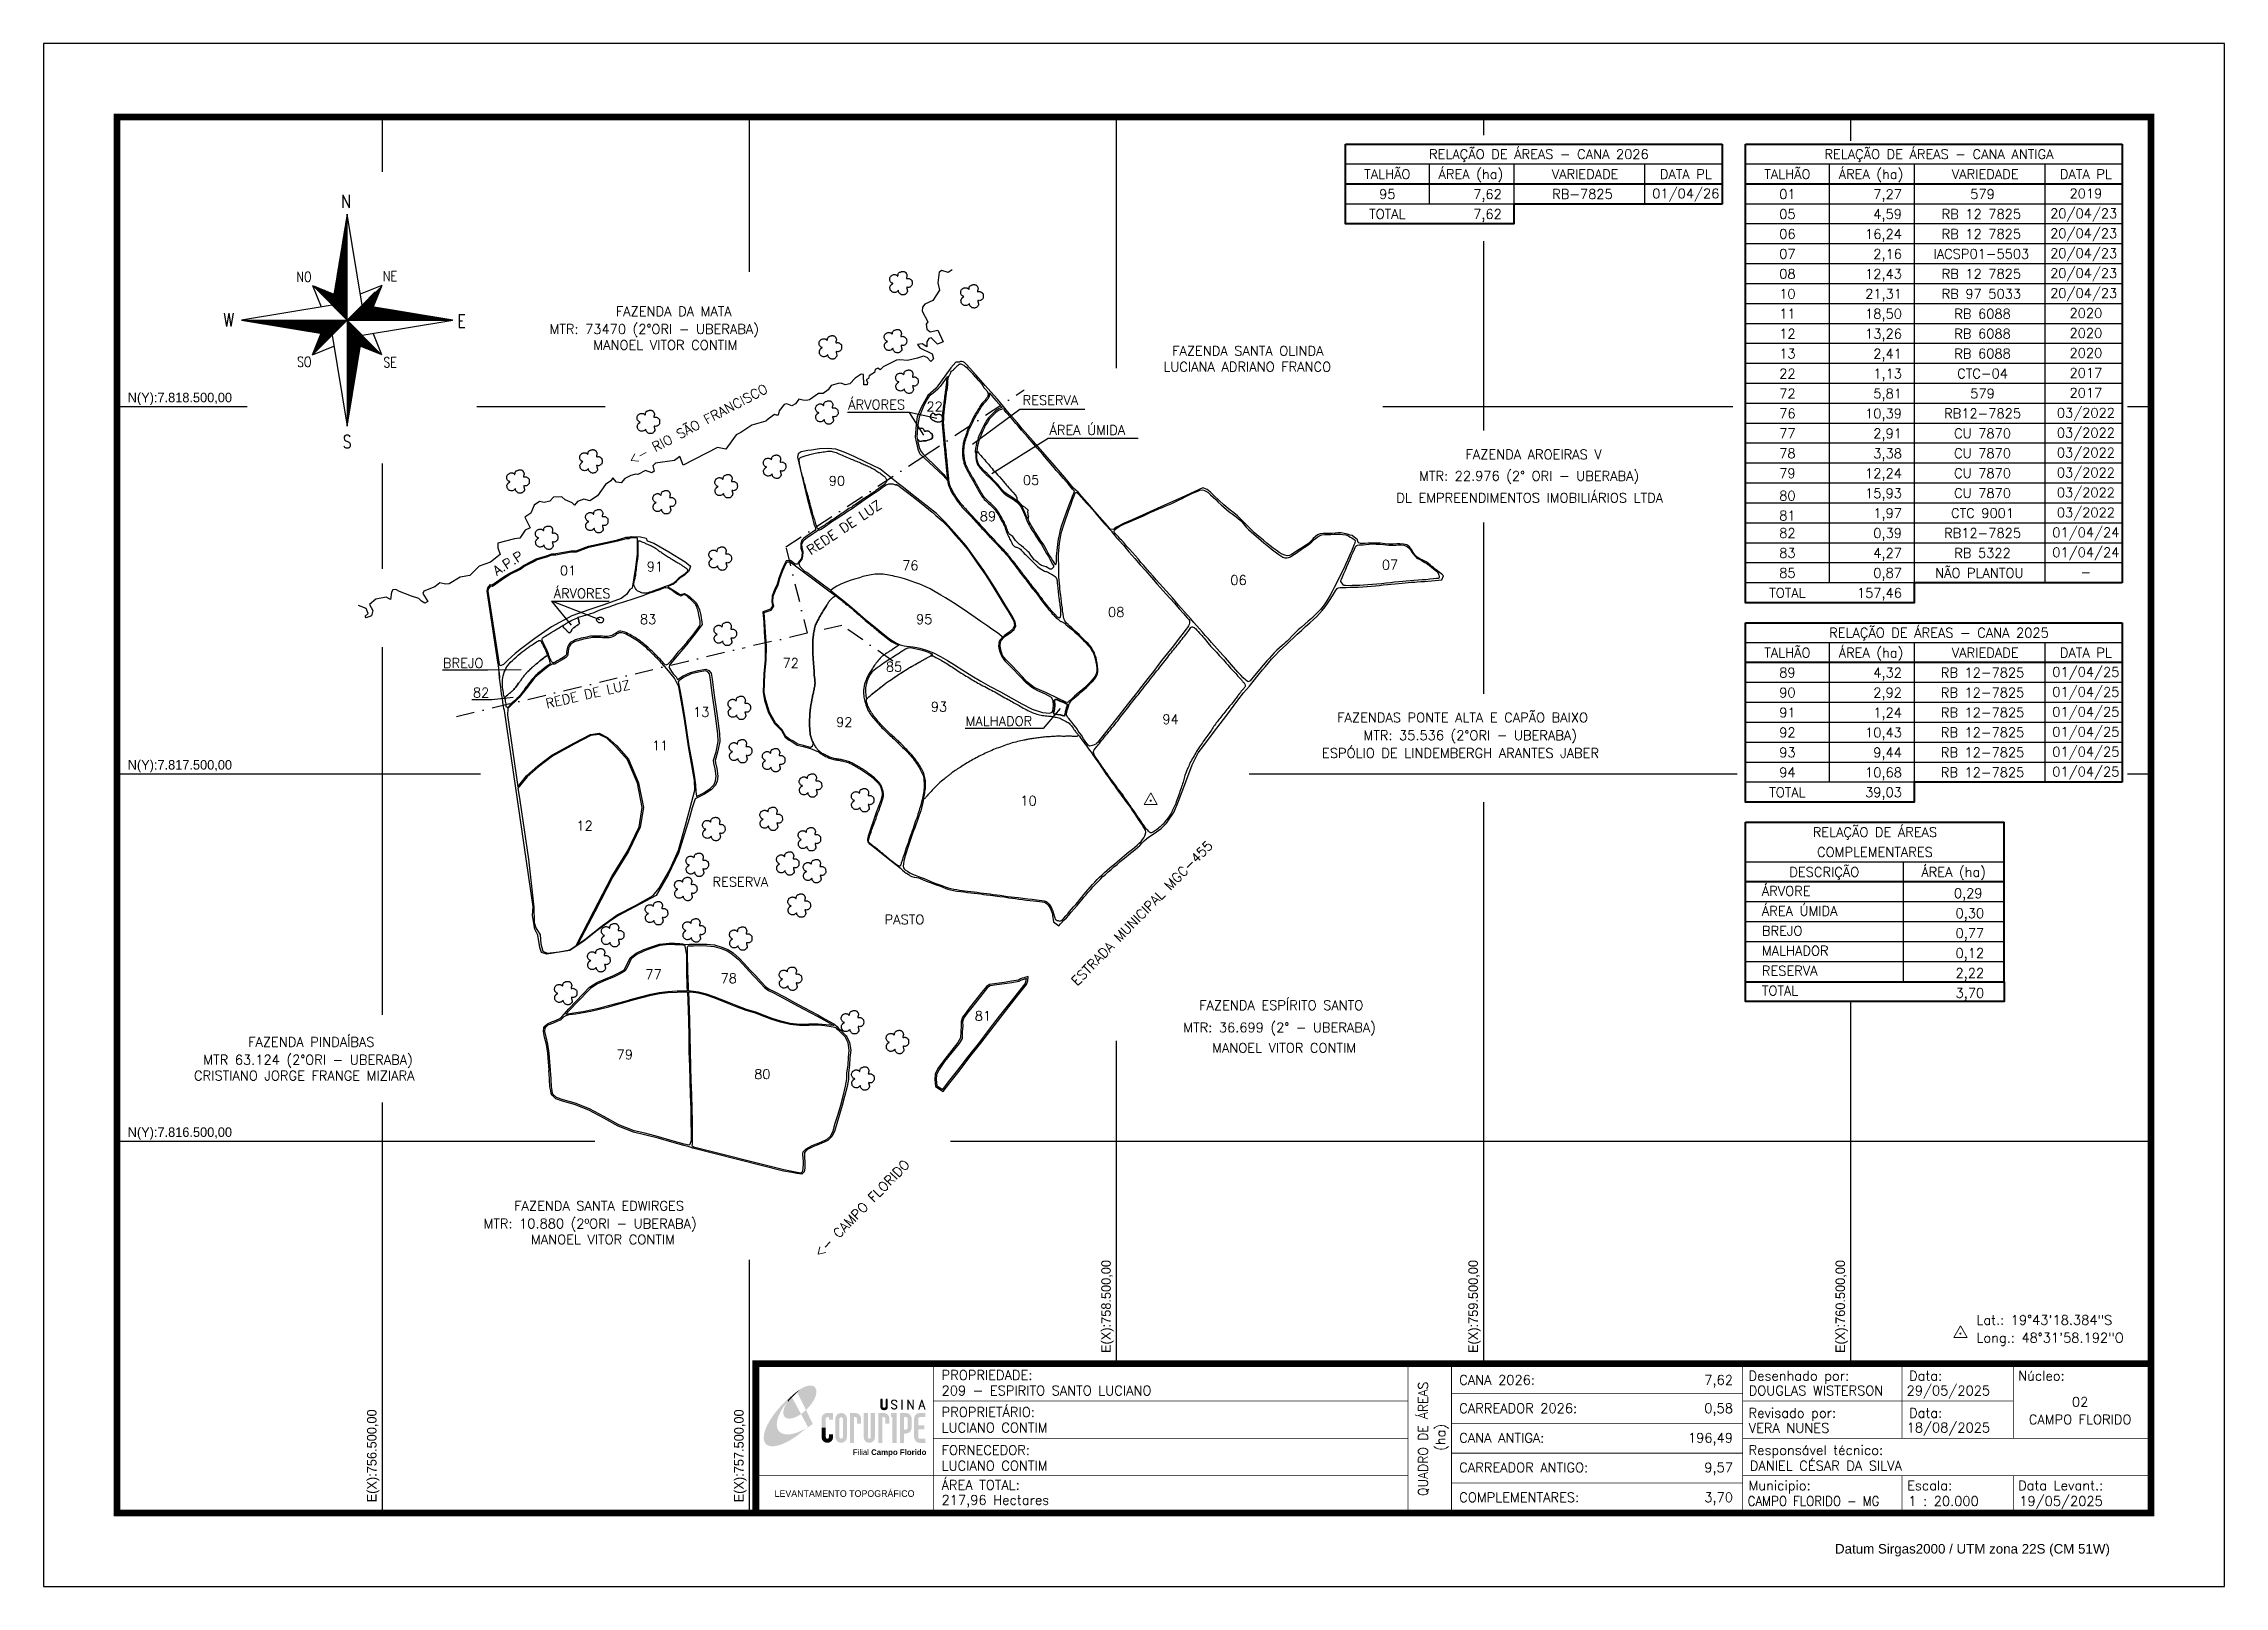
# Model space of a CAD drawing. Header units: feet. Extents: x 755577 to 761517, y 7815288 to 7819488.
import ezdxf
from ezdxf.enums import TextEntityAlignment as Align

# ---------------------------------------------------------------- set-up
doc = ezdxf.new("R2010")
doc.units = ezdxf.units.FT
doc.header["$MEASUREMENT"] = 0
for name, pattern in [('CONTINUO', [0]), ('DASHDOT', [1, 0.5, -0.25, 0, -0.25]), ('LIN0', [0])]:
    doc.linetypes.add(name, pattern=pattern)
for name, color, linetype in [('0114000209', 1, 'Continuous'), ('0114000209001', 5, 'Continuous'), ('0114000209005', 5, 'Continuous'), ('0114000209006', 5, 'Continuous'), ('0114000209007', 5, 'Continuous'), ('0114000209008', 5, 'Continuous'), ('0114000209010', 5, 'Continuous'), ('0114000209011', 5, 'Continuous'), ('0114000209012', 5, 'Continuous'), ('0114000209022', 5, 'Continuous'), ('0114000209072', 5, 'Continuous'), ('0114000209076', 5, 'Continuous'), ('0114000209077', 5, 'Continuous'), ('0114000209078', 5, 'Continuous'), ('0114000209079', 5, 'Continuous'), ('0114000209080', 5, 'Continuous'), ('0114000209081', 5, 'Continuous'), ('0114000209082', 5, 'Continuous'), ('0114000209083', 5, 'Continuous'), ('0114000209085', 5, 'Continuous'), ('0114000209089', 5, 'Continuous'), ('0114000209090', 5, 'Continuous'), ('0114000209091', 5, 'Continuous'), ('0114000209092', 5, 'Continuous'), ('BREJO', 3, 'Continuous'), ('CURSOS_D_AGUA', 4, 'Continuous'), ('H-MATO', 94, 'Continuous'), ('MALHA', 8, 'Continuous'), ('MALHADOR', 7, 'Continuous'), ('MARGEM', 5, 'Continuous'), ('MATO', 3, 'Continuous'), ('QUADRO_DE_AREAS_CANA_2025', 7, 'Continuous'), ('QUADRO_DE_AREAS_CANA_ANTIGA', 7, 'Continuous'), ('QUADRO_DE_AREAS_COMPLEMENTARES', 7, 'Continuous'), ('REDE_DE_LUZ', 6, 'DASHDOT'), ('SETA_NORTE', 3, 'Continuous'), ('TEXTO', 7, 'Continuous'), ('TEXTO_CONFRONTANTE', 7, 'Continuous'), ('ÁREA_ÚMIDA', 1, 'Continuous'), ('ÁRVORE', 3, 'Continuous')]:
    doc.layers.add(name, color=color, linetype=linetype)
for name, color, linetype, lineweight in [('0114000209013', 5, 'Continuous', 25), ('0114000209093', 5, 'Continuous', 25), ('0114000209094', 5, 'Continuous', 25), ('0114000209095', 5, 'Continuous', 25)]:
    doc.layers.add(name, color=color, linetype=linetype, lineweight=lineweight)
doc.styles.add('ARIAL', font='arial.ttf')
doc.styles.add('marcelo', font='arial.ttf')
doc.styles.add('ROMANS', font='romans')
doc.styles.add('Simplex', font='simplex.shx')

msp = doc.modelspace()

# ---------------------------------------------------------------- texts
at = {"layer": 'MALHA'}
for s, p in [('N(Y):7.818.500,00', (755806.3, 7818503.9)), ('N(Y):7.817.500,00', (755806.3, 7817503.9)), ('N(Y):7.816.500,00', (755806.3, 7816503.9))]:
    msp.add_text(s, height=26, dxfattribs=at).set_placement(p, align=Align.BOTTOM_LEFT)
for s, p in [('E(X):758.500,00', (758491.8, 7815923.4)), ('E(X):759.500,00', (759491.8, 7815923.4)), ('E(X):760.500,00', (760491.8, 7815923.4)), ('E(X):756.500,00', (756491.8, 7815516.8)), ('E(X):757.500,00', (757491.8, 7815516.8))]:
    msp.add_text(s, height=26, rotation=90, dxfattribs=at).set_placement(p, align=Align.BOTTOM_LEFT)
at = {"layer": 'MARGEM', "color": 7, "linetype": 'Continuous', "lineweight": 9}
for s, style, p in [('PROPRIEDADE:', 'Simplex', (758023.2, 7815876.5)), ('Desenhado por:', 'Simplex', (760221.1, 7815874.5)), ('Data:', 'Simplex', (760658.3, 7815874.5)), ('Núcleo:', 'Simplex', (760955.3, 7815874.5)), ('PROPRIETÁRIO:', 'Simplex', (758023.2, 7815775.7)), ('Revisado por:', 'Simplex', (760221.1, 7815773.3)), ('Data:', 'Simplex', (760658.3, 7815773.3)), ('FORNECEDOR:', 'Simplex', (758023.2, 7815672)), ('Responsável técnico:', 'Simplex', (760221.1, 7815672)), ('ÁREA TOTAL:', 'Simplex', (758023.2, 7815577.3)), ('Municipio:', 'Simplex', (760221.1, 7815575.8)), ('Escala:', 'Simplex', (760653.1, 7815575.8)), ('Data Levant.:', 'Simplex', (760955.3, 7815575.8)), ('Datum Sirgas2000 / UTM zona 22S (CM 51W)', 'marcelo', (760456.6, 7815403.4))]:
    msp.add_text(s, height=26, dxfattribs=dict(at, style=style)).set_placement(p, align=Align.TOP_LEFT)
at = {"layer": 'MARGEM', "color": 7, "linetype": 'Continuous', "style": 'Simplex'}
for s, p in [('CANA 2026:', (759433.2, 7815863)), ('209 - ESPIRITO SANTO LUCIANO', (758023.2, 7815834.1)), ('DOUGLAS WISTERSON', (760221.6, 7815834.1)), ('29/05/2025', (760651.8, 7815834.1)), ('LUCIANO CONTIM', (758023.2, 7815733.3)), ('CARREADOR 2026:', (759433.2, 7815786)), ('18/08/2025', (760651.8, 7815733.3)), ('CANA ANTIGA:', (759433.2, 7815705.4)), ('VERA NUNES', (760221.6, 7815732.4)), ('LUCIANO CONTIM', (758023.2, 7815629.6)), ('CARREADOR ANTIGO:', (759433.2, 7815624.8)), ('DANIEL CÉSAR DA SILVA', (760224.5, 7815629.6)), ('217,96 Hectares', (758023.2, 7815536.3)), ('COMPLEMENTARES:', (759433.2, 7815543.5)), ('1 : 20.000', (760656.5, 7815533.4)), ('19/05/2025', (760958.7, 7815533.4))]:
    msp.add_text(s, height=26, dxfattribs=at).set_placement(p, align=Align.TOP_LEFT)
for s, p in [('7,62', (760178.7, 7815863)), ('0,58', (760178.7, 7815786)), ('196,49', (760178.7, 7815705.4)), ('9,57', (760178.7, 7815624.8)), ('3,70', (760178.7, 7815543.5))]:
    msp.add_text(s, height=26, dxfattribs=at).set_placement(p, align=Align.TOP_RIGHT)
at = {"layer": 'MARGEM', "color": 7, "linetype": 'Continuous', "style": 'Simplex', "width": 0.95}
msp.add_text('QUADRO DE ÁREAS', height=26, rotation=90, dxfattribs=at).set_placement((759334.6, 7815689.5), align=Align.MIDDLE_CENTER)
at = {"layer": 'MARGEM', "color": 7, "linetype": 'Continuous', "style": 'Simplex'}
for s, p in [('02', (761124.3, 7815790.4)), ('CAMPO FLORIDO', (761124.3, 7815742.4))]:
    msp.add_text(s, height=26, dxfattribs=at).set_placement(p, align=Align.MIDDLE_CENTER)
msp.add_text('(ha)', height=26, rotation=90, dxfattribs=at).set_placement((759382.1, 7815693.5), align=Align.MIDDLE_CENTER)
at = {"layer": 'MARGEM', "color": 7, "linetype": 'ByBlock'}
msp.add_text('LEVANTAMENTO TOPOGRÁFICO', height=18, dxfattribs=at).set_placement((757758.8, 7815540.8), align=Align.MIDDLE_CENTER)
at = {"layer": 'MARGEM', "color": 7, "linetype": 'Continuous', "style": 'Simplex', "width": 0.91}
msp.add_text('CAMPO FLORIDO - MG', height=26, dxfattribs=at).set_placement((760218.7, 7815533.4), align=Align.TOP_LEFT)
at = {"layer": 'QUADRO_DE_AREAS_CANA_2025', "linetype": 'Continuous', "style": 'Simplex'}
for s, p in [('RELAÇÃO DE ÁREAS - CANA 2026', (759650, 7819187.1)), ('TALHÃO', (759237.2, 7819132.8)), ('ÁREA (ha)', (759464.9, 7819132.8)), ('VARIEDADE', (759775.9, 7819132.8)), ('DATA PL', (760050.2, 7819132.8)), ('95', (759237.2, 7819078.5)), ('RB-7825', (759768.7, 7819078.5)), ('01/04/26', (760050.2, 7819080.2)), ('TOTAL', (759237.2, 7819024.2)), ('RELAÇÃO DE ÁREAS - CANA 2025', (760739.8, 7817884.3)), ('TALHÃO', (760327, 7817830)), ('ÁREA (ha)', (760554.7, 7817830)), ('VARIEDADE', (760865.7, 7817830)), ('DATA PL', (761140, 7817830)), ('89', (760327, 7817775.7)), ('RB 12-7825', (760858.5, 7817775.7)), ('01/04/25', (761140, 7817777.5)), ('90', (760327, 7817721.4)), ('RB 12-7825', (760858.5, 7817721.4)), ('01/04/25', (761140, 7817723.2)), ('91', (760327, 7817667.2)), ('RB 12-7825', (760858.5, 7817667.2)), ('01/04/25', (761140, 7817668.9)), ('92', (760327, 7817612.9)), ('RB 12-7825', (760858.5, 7817612.9)), ('01/04/25', (761140, 7817614.6)), ('01/04/25', (761140, 7817560.4)), ('93', (760327, 7817558.6)), ('94', (760327, 7817504.3)), ('RB 12-7825', (760858.5, 7817558.6)), ('RB 12-7825', (760858.5, 7817504.3)), ('01/04/25', (761140, 7817506.1)), ('TOTAL', (760327, 7817450))]:
    msp.add_text(s, height=26, dxfattribs=at).set_placement(p, align=Align.MIDDLE_CENTER)
for s, p in [('7,62', (759549.1, 7819065.3)), ('7,62', (759549.1, 7819011.1)), ('4,32', (760639, 7817762.6)), ('2,92', (760639, 7817708.3)), ('1,24', (760639, 7817654)), ('10,43', (760639, 7817599.7)), ('10,68', (760639, 7817491.2)), ('9,44', (760639, 7817545.5)), ('39,03', (760639, 7817436.9))]:
    msp.add_text(s, height=26, dxfattribs=at).set_placement(p, align=Align.RIGHT)
at = {"layer": 'QUADRO_DE_AREAS_CANA_ANTIGA', "linetype": 'Continuous', "style": 'Simplex'}
for s, p in [('RELAÇÃO DE ÁREAS - CANA ANTIGA', (760739.8, 7819187.1)), ('TALHÃO', (760327, 7819132.8)), ('ÁREA (ha)', (760554.7, 7819132.8)), ('VARIEDADE', (760865.7, 7819132.8)), ('DATA PL', (761140, 7819132.8)), ('01', (760327, 7819078.5)), ('579', (760858.5, 7819078.5)), ('2019', (761140, 7819080.2)), ('05', (760327, 7819024.2)), ('RB 12 7825', (760855.2, 7819024.2)), ('20/04/23', (761134, 7819026)), ('06', (760327, 7818969.9)), ('RB 12 7825', (760855.2, 7818969.9)), ('20/04/23', (761134, 7818971.7)), ('07', (760327, 7818915.6)), ('IACSP01-5503', (760855.2, 7818915.6)), ('20/04/23', (761134, 7818917.4)), ('08', (760327, 7818861.4)), ('RB 12 7825', (760855.2, 7818861.4)), ('20/04/23', (761134, 7818863.1)), ('20/04/23', (761134, 7818808.8)), ('10', (760327, 7818807.1)), ('11', (760327, 7818752.8)), ('RB 97 5033', (760855.2, 7818807.1)), ('RB 6088', (760858.5, 7818752.8)), ('2020', (761140, 7818754.6)), ('12', (760327, 7818698.5)), ('RB 6088', (760858.5, 7818698.5)), ('2020', (761140, 7818700.3)), ('13', (760327, 7818644.2)), ('RB 6088', (760858.5, 7818644.2)), ('2020', (761140, 7818646)), ('22', (760327, 7818589.9)), ('CTC-04', (760858.5, 7818589.9)), ('2017', (761140, 7818591.7)), ('72', (760327, 7818535.7)), ('579', (760858.5, 7818535.7)), ('2017', (761140, 7818537.4)), ('76', (760327, 7818481.4)), ('RB12-7825', (760858.5, 7818481.4)), ('03/2022', (761140, 7818483.1)), ('77', (760327, 7818427.1)), ('CU 7870', (760858.5, 7818427.1)), ('03/2022', (761140, 7818428.9)), ('78', (760327, 7818372.8)), ('CU 7870', (760858.5, 7818372.8)), ('03/2022', (761140, 7818374.6)), ('79', (760327, 7818318.5)), ('CU 7870', (760858.5, 7818318.5)), ('03/2022', (761140, 7818320.3)), ('80', (760327, 7818257.4)), ('CU 7870', (760858.5, 7818264.3)), ('03/2022', (761140, 7818266)), ('03/2022', (761140, 7818211.7)), ('81', (760327, 7818203.2)), ('82', (760327, 7818155.7)), ('RB12-7825', (760858.5, 7818155.7)), ('CTC 9001', (760858.5, 7818210)), ('01/04/24', (761140, 7818157.5)), ('83', (760327, 7818101.4)), ('RB 5322', (760858.5, 7818101.4)), ('01/04/24', (761140, 7818103.2)), ('85', (760327, 7818047.1)), ('NÃO PLANTOU ', (760858.5, 7818047.1)), ('TOTAL', (760327, 7817992.8)), ('-', (761140, 7818048.9))]:
    msp.add_text(s, height=26, dxfattribs=at).set_placement(p, align=Align.MIDDLE_CENTER)
for s, p in [('7,27', (760639, 7819065.3)), ('4,59', (760639, 7819011.1)), ('16,24', (760639, 7818956.8)), ('2,16', (760639, 7818902.5)), ('12,43', (760639, 7818848.2)), ('21,31', (760639, 7818793.9)), ('18,50', (760639, 7818739.7)), ('13,26', (760639, 7818685.4)), ('2,41', (760639, 7818631.1)), ('1,13', (760639, 7818576.8)), ('5,81', (760639, 7818522.5)), ('10,39', (760639, 7818468.2)), ('2,91', (760639, 7818414)), ('3,38', (760639, 7818359.7)), ('12,24', (760639, 7818305.4)), ('15,93', (760639, 7818251.1)), ('1,97', (760639, 7818196.8)), ('0,39', (760639, 7818142.6)), ('4,27', (760639, 7818088.3)), ('0,87', (760639, 7818034)), ('157,46', (760639, 7817979.7))]:
    msp.add_text(s, height=26, dxfattribs=at).set_placement(p, align=Align.RIGHT)
at = {"layer": 'QUADRO_DE_AREAS_COMPLEMENTARES', "linetype": 'Continuous', "style": 'Simplex'}
for s, p in [('RELAÇÃO DE ÁREAS', (760565.4, 7817341.5)), ('COMPLEMENTARES', (760565.4, 7817287.2)), ('DESCRIÇÃO', (760427.5, 7817232.9)), ('ÁREA (ha)', (760779.8, 7817232.9))]:
    msp.add_text(s, height=26, dxfattribs=at).set_placement(p, align=Align.MIDDLE_CENTER)
for s, p in [('ÁRVORE', (760257.5, 7817181.3)), ('ÁREA ÚMIDA', (760257.5, 7817127)), ('BREJO', (760257.5, 7817072.7)), ('MALHADOR', (760257.5, 7817018.5)), ('TOTAL', (760257.5, 7816909.9)), ('RESERVA', (760257.5, 7816964.2))]:
    msp.add_text(s, height=26, dxfattribs=at).set_placement(p, align=Align.MIDDLE_LEFT)
for s, p in [('0,29', (760858.5, 7817162)), ('0,30', (760862.9, 7817107.7)), ('0,77', (760862.9, 7817053.4)), ('0,12', (760862.9, 7816999.2)), ('2,22', (760862.9, 7816944.9)), ('3,70', (760862.9, 7816890.6))]:
    msp.add_text(s, height=26, dxfattribs=at).set_placement(p, align=Align.RIGHT)
at = {"layer": 'TEXTO', "color": 174, "linetype": 'ByBlock', "style": 'Simplex'}
msp.add_text('<- RIO SÃO FRANCISCO', height=26, rotation=28, dxfattribs=at).set_placement((757178.6, 7818341.3))
at = {"layer": 'TEXTO', "linetype": 'Continuous', "style": 'Simplex'}
for s, p in [('ÁRVORES', (757768.9, 7818492.5)), ('RESERVA', (758243.8, 7818504.4)), ('22', (757981.7, 7818487.3)), ('ÁREA ÚMIDA', (758317.1, 7818423.1)), ('90', (757715.8, 7818285)), ('05', (758244.5, 7818286.8)), ('89', (758127, 7818188.3)), ('01', (756983.5, 7818040.6)), ('91', (757220.1, 7818051.4)), ('76', (757915.8, 7818054.7)), ('07', (759222.3, 7818056.4)), ('ÁRVORES', (756966.6, 7817978.4)), ('06', (758809.6, 7818014.8)), ('83', (757201.5, 7817908)), ('95', (757953.6, 7817908.1)), ('08', (758476.5, 7817927.6)), ('BREJO', (756664.9, 7817788.8)), ('72', (757589.9, 7817788.9)), ('85', (757871.3, 7817778.8)), ('82', (756746.6, 7817708.4)), ('93', (757993.8, 7817670)), ('13', (757346.3, 7817655.6)), ('92', (757735.8, 7817628)), ('MALHADOR', (758088.4, 7817630.6)), ('94', (758624.6, 7817635.8)), ('11', (757234.3, 7817564.2)), ('10', (758237.5, 7817414.1)), ('12', (757028.5, 7817346)), ('PASTO', (757868, 7817090.6)), ('77', (757216.2, 7816941.3)), ('78', (757421, 7816930.6)), ('81', (758113.5, 7816828.2)), ('79', (757138.1, 7816723.2)), ('80', (757512.6, 7816669.4))]:
    msp.add_text(s, height=26, dxfattribs=at).set_placement(p)
at = {"layer": 'TEXTO', "color": 6, "linetype": 'Continuous', "style": 'ROMANS'}
for rotation, p in [(33.6793, (757667.2, 7818095.1)), (12.89457, (756948.2, 7817678.4))]:
    msp.add_text('REDE DE LUZ', height=26, rotation=rotation, dxfattribs=at).set_placement(p)
at = {"layer": 'TEXTO', "linetype": 'Continuous', "style": 'Simplex'}
msp.add_text('A.P.P', height=26, rotation=32.3777, dxfattribs=at).set_placement((756811.3, 7818039))
at = {"layer": 'TEXTO', "linetype": 'ByBlock', "style": 'Simplex'}
for s, p in [('ESTRADA MUNICIPAL MGC-455', (758392.4, 7816921.3)), ('<- CAMPO FLORIDO', (757692, 7816181.4))]:
    msp.add_text(s, height=26, rotation=45.72135, dxfattribs=at).set_placement(p)
at = {"layer": 'TEXTO', "linetype": 'Continuous', "style": 'Simplex'}
msp.add_text('RESERVA', height=26, dxfattribs=at).set_placement((757474.8, 7817206.2), align=Align.MIDDLE_CENTER)
at = {"layer": 'TEXTO', "linetype": 'ByBlock', "style": 'Simplex'}
for s, p in [('Lat.: 19°43\'18.384"S', (760841.9, 7816000.3, 1313.5)), ('Long.: 48°31\'58.192"O', (760841.9, 7815952, 1313.5))]:
    msp.add_text(s, height=26, dxfattribs=at).set_placement(p)
at = {"layer": 'TEXTO_CONFRONTANTE', "linetype": 'ByBlock', "style": 'Simplex'}
for s, p in [('FAZENDA DA MATA', (757136, 7818746.3)), ('MTR: 73470 (2°ORI - UBERABA)', (756955.3, 7818698)), ('MANOEL VITOR CONTIM', (757074.6, 7818654.7)), ('FAZENDA SANTA OLINDA', (758650.9, 7818638.8)), ('LUCIANA ADRIANO FRANCO', (758627.3, 7818595.4)), ('FAZENDA AROEIRAS V', (759450.1, 7818356.8)), ('MTR: 22.976 (2° ORI - UBERABA)', (759323.8, 7818298.3)), (' DL EMPREENDIMENTOS IMOBILIÁRIOS LTDA', (759243.9, 7818238.7)), ('FAZENDAS PONTE ALTA E CAPÃO BAIXO', (759100.8, 7817640.4)), ('ESPÓLIO DE LINDEMBERGH ARANTES JABER', (759059.4, 7817543.8)), ('MTR: 35.536 (2°ORI - UBERABA)', (759172.2, 7817592.1)), ('FAZENDA ESPÍRITO SANTO', (758724.8, 7816857.2)), ('MTR: 36.699 (2° - UBERABA)', (758681.5, 7816796.7)), ('FAZENDA PINDAÍBAS', (756134.2, 7816757.1)), ('MANOEL VITOR CONTIM', (758760.1, 7816741.1)), ('CRISTIANO JORGE FRANGE MIZIARA', (755986.9, 7816665.5)), ('MTR 63.124 (2°ORI - UBERABA)', (756012.3, 7816708.8)), ('FAZENDA SANTA EDWIRGES', (756859, 7816311.1)), ('MTR: 10.880 (2ºORI - UBERABA)', (756775.4, 7816262.8)), ('MANOEL VITOR CONTIM', (756904.7, 7816219.4))]:
    msp.add_text(s, height=26, dxfattribs=at).set_placement(p)

# ---------------------------------------------------------------- blocks, each defined once
blk = doc.blocks.new('mato')
at = {"layer": 'H-MATO', "linetype": 'CONTINUO'}
blk.add_lwpolyline([(757628.2, 7817121.7), (757626.6, 7817120.2), (757624.7, 7817118.6), (757622.7, 7817117), (757620.4, 7817116.4), (757618, 7817116.1), (757615.7, 7817116.2), (757613.9, 7817116.6), (757612.2, 7817117.3), (757610.7, 7817118.2), (757609.4, 7817119.2), (757608.2, 7817120.4), (757607.2, 7817121.6), (757606.5, 7817122.8), (757606.1, 7817124.2), (757605.7, 7817125.6), (757605.4, 7817127.6), (757605.3, 7817129.6), (757605.3, 7817131.5), (757605.8, 7817132.9), (757606.5, 7817134.2), (757607.2, 7817135.2), (757607.8, 7817136.2), (757608.5, 7817137.1), (757609.3, 7817138), (757612.3, 7817139.9), (757613.3, 7817140.7), (757612.8, 7817141), (757610.7, 7817141.5), (757609.9, 7817142), (757609.1, 7817142.7), (757608.2, 7817143.6), (757607.1, 7817145), (757606.1, 7817146.6), (757605.2, 7817148.3), (757604.8, 7817150.1), (757604.6, 7817152), (757604.7, 7817153.9), (757605.2, 7817156), (757606, 7817158), (757606.8, 7817159.7), (757607.5, 7817160.6), (757608.2, 7817161.3), (757609.1, 7817161.8), (757610.3, 7817162.7), (757611.7, 7817163.6), (757613.2, 7817164.3), (757614.7, 7817164.7), (757616.1, 7817164.8), (757617.5, 7817164.9), (757618.8, 7817164.8), (757619.9, 7817164.7), (757621, 7817164.4), (757621.9, 7817164.1), (757622.8, 7817163.7), (757623.7, 7817163.1), (757624.8, 7817161.9), (757625.8, 7817160.9), (757626.7, 7817160.5), (757627.1, 7817161.8), (757627.4, 7817163.7), (757627.6, 7817165.6), (757627.8, 7817166.4), (757628, 7817167), (757629, 7817168.6), (757629.7, 7817169.5), (757630.6, 7817170.4), (757631.6, 7817170.9), (757632.8, 7817171.3), (757633.9, 7817171.6), (757636.1, 7817172.7), (757637.2, 7817173.1), (757638.4, 7817173.3), (757639.6, 7817173.4), (757640.8, 7817173.4), (757642, 7817173.4), (757643.2, 7817173.2), (757644.3, 7817172.9), (757645.3, 7817172.5), (757646.2, 7817172), (757647.1, 7817171.4), (757647.8, 7817170.8), (757648.5, 7817170.1), (757649.2, 7817169.2), (757649.8, 7817168.1), (757650.5, 7817166.9), (757651, 7817165.6), (757651.4, 7817164.4), (757651.7, 7817163.1), (757651.7, 7817161.6), (757651, 7817159), (757650.3, 7817156.5), (757650, 7817154.4), (757651.3, 7817154.1), (757653.1, 7817154.2), (757655.1, 7817154.5), (757656.5, 7817154.4), (757657.9, 7817154), (757659.2, 7817153.5), (757660.6, 7817152.6), (757661.9, 7817151.5), (757663.1, 7817150.4), (757664, 7817149.9), (757664.7, 7817149.2), (757665.3, 7817148), (757665.7, 7817144.9), (757665.9, 7817141.4), (757665.8, 7817138.1), (757665.3, 7817136.2), (757664.4, 7817134.8), (757663.4, 7817133.7), (757662.5, 7817132.6), (757661.5, 7817131.6), (757660.2, 7817130.8), (757658.6, 7817130.1), (757656.9, 7817129.7), (757655.2, 7817129.4), (757653.3, 7817129.9), (757651.8, 7817130.2), (757650.8, 7817129.8), (757651.3, 7817127.1), (757653.1, 7817120.6), (757653.1, 7817119), (757652.7, 7817117.7), (757651.3, 7817115.4), (757650.4, 7817114.1), (757649.4, 7817113), (757648.5, 7817112), (757647.5, 7817111.3), (757646.5, 7817110.6), (757645.2, 7817110.2), (757643.8, 7817109.8), (757642.3, 7817109.6), (757640.9, 7817109.6), (757639.5, 7817109.7), (757637.1, 7817110), (757636.1, 7817110.3), (757635.1, 7817110.8), (757633.9, 7817111.8), (757632.7, 7817113), (757631.6, 7817114.2), (757630.6, 7817115.2), (757629.8, 7817116.2), (757629.2, 7817117.4), (757628.8, 7817120.8), (757628.4, 7817122.1)], dxfattribs=at)
blk = doc.blocks.new('A$C78F83FB3')
at = {"layer": 'MARGEM'}
h = blk.add_hatch(color=20, dxfattribs=at)
edge = h.paths.add_edge_path()
edge.add_ellipse((19.49, 23.77), major_axis=(-6.68, -6.67), ratio=0.469426, start_angle=292.73277, end_angle=601.25787)
edge.add_ellipse((22.83, 22.05), major_axis=(12.64, 11.29), ratio=0.457614, start_angle=79.90686, end_angle=107.91393)
edge = h.paths.add_edge_path()
edge.add_ellipse((18.28, 18.7), major_axis=(13.95, 13.59), ratio=0.386848, start_angle=63.96117, end_angle=264.59932)
edge.add_ellipse((22.83, 22.05), major_axis=(12.64, 11.29), ratio=0.457614, start_angle=107.91393, end_angle=245.11815, ccw=False)
edge.add_ellipse((19.49, 23.77), major_axis=(-6.68, -6.67), ratio=0.469426, start_angle=241.25787, end_angle=292.73277, ccw=False)
for color, points in [(20, [(15.46, 26.12), (14.17, 24.81), (14.06, 24.24), (14.39, 23.97), (14.67, 24.54), (19.47, 29.32), (18.48, 28.66), (17.31, 27.78)]), (7, [(58.42, 24.9), (57.9, 24.9), (57.9, 21.73, -0.414214), (57.15, 20.98), (56.84, 20.98, -0.414214), (56.09, 21.73), (56.09, 24.9), (55.57, 24.9), (55.57, 21.73, 0.414214), (56.84, 20.46), (57.15, 20.46, 0.414214), (58.42, 21.73)]), (7, [(61.7, 24.9), (61.23, 24.9, 0.396318), (60.04, 23.78), (60.04, 23.72, 0.151912), (60.39, 22.97), (60.46, 22.92), (62.18, 22), (62.85, 21.83, 0.12407), (62.51, 22.42), (60.75, 23.36, -0.13192), (60.56, 23.77, -0.385578), (61.23, 24.37), (61.7, 24.37, -0.414214), (62.37, 23.7), (62.89, 23.7, 0.414214)]), (7, [(62.37, 23.7), (62.89, 23.7, 0.414214), (61.7, 24.9), (61.23, 24.9, 0.396318), (60.04, 23.78), (60.04, 23.72, 0.151912), (60.39, 22.97), (60.46, 22.92), (62.18, 22), (62.18, 22, -0.131921), (62.37, 21.59, -0.385578), (61.7, 20.98), (61.23, 20.98, -0.414214), (60.56, 21.65), (60.04, 21.65, 0.414214), (61.23, 20.46), (61.7, 20.46, 0.402546), (62.89, 21.61, 0.165292), (62.51, 22.42), (60.75, 23.36, -0.13192), (60.56, 23.77, -0.385578), (61.23, 24.37), (61.7, 24.37, -0.414214)]), (7, [(30.97, 12.46), (29.13, 12.46), (29.13, 8.21, 1), (34.29, 8.21), (34.29, 9.41), (32.45, 9.41), (32.45, 8.21, -1), (30.97, 8.21)])]:
    blk.add_hatch(color=color, dxfattribs=at).paths.add_polyline_path(points)
h = blk.add_hatch(color=7, dxfattribs=at)
h.paths.add_polyline_path([(65.24, 24.9), (64.72, 24.9), (64.72, 20.46), (65.24, 20.46)])
h.paths.add_polyline_path([(67.38, 20.46), (67.9, 20.46), (67.9, 23.74), (69.74, 20.46), (70.23, 20.46), (70.23, 24.9), (69.71, 24.9), (69.71, 21.58), (67.85, 24.9), (67.38, 24.9)])
h.paths.add_polyline_path([(72.17, 20.46), (72.72, 20.46), (73.14, 21.73), (74.49, 21.73), (74.9, 20.46), (75.45, 20.46), (74, 24.9), (73.62, 24.9)])
h.paths.add_polyline_path([(73.81, 23.8), (74.32, 22.25), (73.31, 22.25)], flags=16)
h = blk.add_hatch(color=7, dxfattribs=at)
h.paths.add_polyline_path([(31.71, 18.93, 0.414214), (29.13, 16.35), (29.13, 12.46), (30.97, 12.46), (30.97, 16.35, -0.414214), (31.71, 17.09), (32.45, 17.09), (32.45, 16.02), (34.29, 16.02), (34.29, 18.93)])
h.paths.add_polyline_path([(44.15, 17.09, -0.414214), (44.89, 16.35), (44.89, 14.1), (46.72, 14.1), (46.72, 16.17, 0.433937), (44.15, 18.93), (41.77, 18.93), (41.77, 12.46), (43.61, 12.46), (43.61, 17.09)])
h.paths.add_polyline_path([(43.61, 12.46), (41.77, 12.46), (41.77, 5.62), (43.61, 5.62)])
h.paths.add_polyline_path([(47.92, 12.46), (49.75, 12.46), (49.75, 18.93), (47.92, 18.93)])
h.paths.add_polyline_path([(52.91, 18.93), (51.08, 18.93), (51.08, 12.46), (52.91, 12.46)])
h.paths.add_polyline_path([(51.08, 8.12, -1), (49.75, 8.12), (49.75, 12.46), (47.92, 12.46), (47.92, 8.12, 1), (52.91, 8.12), (52.91, 12.46), (51.08, 12.46)])
h.paths.add_polyline_path([(54.41, 12.46), (56.25, 12.46), (56.25, 17.09), (56.79, 17.09, -0.414214), (57.53, 16.35), (57.53, 14.1), (59.36, 14.1), (59.36, 16.17, 0.433937), (56.79, 18.93), (54.41, 18.93)])
h.paths.add_polyline_path([(56.25, 12.46), (54.41, 12.46), (54.41, 5.62), (56.25, 5.62)])
h.paths.add_polyline_path([(60.73, 12.46), (62.58, 12.46), (62.58, 18.93), (60.02, 18.93), (60.02, 17.08), (60.73, 17.08)])
h.paths.add_polyline_path([(62.58, 12.46), (60.73, 12.46), (60.73, 5.62), (62.58, 5.62)])
h.paths.add_polyline_path([(64.06, 12.46), (65.82, 12.46), (65.82, 17.17), (66.66, 17.17, -0.450417), (67.48, 16.25), (67.48, 12.46), (69.24, 12.46, 0.002307), (69.24, 12.48, 0.005282), (69.23, 12.54, -0.000938), (69.23, 12.53), (69.23, 16.17, 0.433937), (66.66, 18.93), (64.06, 18.93)])
h.paths.add_polyline_path([(64.06, 5.62), (65.82, 5.62), (65.82, 9.77), (66.66, 9.77, 0.426056), (69.24, 12.46), (67.48, 12.46), (67.48, 12.45, -0.450417), (66.66, 11.53), (65.82, 11.53), (65.82, 12.46), (64.06, 12.46)])
h.paths.add_polyline_path([(70.37, 12.46), (74.87, 12.46), (74.87, 13.44), (72.21, 13.44), (72.21, 16.35, -0.414214), (72.95, 17.09), (75.38, 17.09), (75.38, 18.93), (72.95, 18.93, 0.414214), (70.37, 16.35)])
h.paths.add_polyline_path([(72.21, 11.62), (74.87, 11.62), (74.87, 12.46), (70.37, 12.46), (70.37, 8.21, 0.414214), (72.95, 5.62), (75.38, 5.62), (75.38, 7.47), (72.95, 7.47, -0.414214), (72.21, 8.21)])
h = blk.add_hatch(color=7, dxfattribs=at)
h.paths.add_polyline_path([(35.29, 16.35), (35.29, 8.21, 1), (40.46, 8.21, 0.016978), (40.45, 8.38), (40.45, 16.17, 0.433937), (37.88, 18.93), (37.87, 18.93, 0.41391)])
h.paths.add_polyline_path([(38.62, 16.35), (38.62, 8.21, -1), (37.13, 8.21), (37.13, 16.35, -1)], flags=16)
at = {"layer": 'MARGEM', "color": 7}
blk.add_lwpolyline([(58.42, 24.9), (57.9, 24.9), (57.9, 21.73, -0.414214), (57.15, 20.98), (56.84, 20.98, -0.414214), (56.09, 21.73), (56.09, 24.9), (55.57, 24.9), (55.57, 21.73, 0.414214), (56.84, 20.46), (57.15, 20.46, 0.414214), (58.42, 21.73), (58.42, 24.9)], format="xyb", close=True, dxfattribs=at)
at = {"layer": 'MARGEM', "color": 252, "insert": (43.05, 2.72), "char_height": 2.5, "width": 33.0271, "attachment_point": 1, "style": 'ARIAL'}
blk.add_mtext('Filial {\\fArial|b1|i0|c0|p34;Campo Florido}', dxfattribs=at)
blk = doc.blocks.new('A$C309442C0')
at = {"layer": 'SETA_NORTE', "linetype": 'Continuous'}
h = blk.add_hatch(dxfattribs=at)
h.set_pattern_fill('ANSI31', color=256, scale=0.1375, angle=-90, style=0)
h.set_pattern_definition([(315, (-215853.3434, 13873.16845), (0.3086963042, 0.3086963042), [])])
h.paths.add_polyline_path([(73.5, 97.4), (74.7, 104.9), (60, 110.8)])
h = blk.add_hatch(dxfattribs=at)
h.set_pattern_fill('ANSI31', color=256, scale=0.1375, angle=180, style=0)
h.set_pattern_definition([(225, (13869.59828, 216024.21475), (0.3086963042, -0.3086963042), [])])
h.paths.add_polyline_path([(93.8, 97.4), (101.4, 96.2), (107.3, 110.8)])
h = blk.add_hatch(dxfattribs=at)
h.set_pattern_fill('ANSI31', color=256, scale=0.1375, style=0)
h.set_pattern_definition([(45, (-13702.2971, -215849.77324), (-0.3086963042, 0.3086963042), [])])
h.paths.add_polyline_path([(73.5, 77), (65.9, 78.3), (60, 63.6)])
h = blk.add_hatch(dxfattribs=at)
h.set_pattern_fill('ANSI31', color=256, scale=0.1375, angle=90, style=0)
h.set_pattern_definition([(135, (216020.6446, -13698.72693), (-0.3086963042, -0.3086963042), [])])
h.paths.add_polyline_path([(93.8, 77), (92.6, 69.5), (107.3, 63.6)])
for p, q in [((81.6, 146.8), (83.7, 148.9)), ((81.7, 147.6), (83.7, 149.5)), ((81.8, 148.3), (83.7, 150.1)), ((82, 149.1), (83.7, 150.8)), ((82.1, 149.9), (83.7, 151.4)), ((82.2, 150.6), (83.7, 152.1)), ((82.3, 151.4), (83.7, 152.7)), ((82.5, 152.2), (83.7, 153.3)), ((82.6, 152.9), (83.7, 154)), ((82.7, 153.7), (83.7, 154.6)), ((82.9, 154.4), (83.7, 155.2)), ((83, 155.2), (83.7, 155.9)), ((83.1, 156), (83.7, 156.5)), ((83.2, 156.7), (83.7, 157.2)), ((83.4, 157.5), (83.7, 157.8)), ((83.5, 158.3), (83.7, 158.4)), ((83.6, 159), (83.7, 159.1)), ((78.7, 129.3), (83.7, 134.2)), ((78.8, 130), (83.7, 134.9)), ((79, 130.8), (83.7, 135.5)), ((79.1, 131.6), (83.7, 136.1)), ((79.2, 132.3), (83.7, 136.8)), ((79.3, 133.1), (83.7, 137.4)), ((79.5, 133.8), (83.7, 138)), ((79.6, 134.6), (83.7, 138.7)), ((79.7, 135.4), (83.7, 139.3)), ((79.8, 136.1), (83.7, 140)), ((80, 136.9), (83.7, 140.6)), ((80.1, 137.7), (83.7, 141.2)), ((80.2, 138.4), (83.7, 141.9)), ((80.3, 139.2), (83.7, 142.5)), ((80.5, 139.9), (83.7, 143.1)), ((80.6, 140.7), (83.7, 143.8)), ((80.7, 141.5), (83.7, 144.4)), ((80.8, 142.2), (83.7, 145)), ((81, 143), (83.7, 145.7)), ((81.1, 143.8), (83.7, 146.3)), ((81.2, 144.5), (83.7, 147)), ((81.3, 145.3), (83.7, 147.6)), ((81.5, 146.1), (83.7, 148.2)), ((75.7, 111), (83.7, 118.9)), ((75.8, 111.7), (83.7, 119.6)), ((75.9, 112.5), (83.7, 120.2)), ((76.1, 113.3), (83.7, 120.8)), ((76.2, 114), (83.7, 121.5)), ((76.3, 114.8), (83.7, 122.1)), ((76.4, 115.5), (83.7, 122.8)), ((76.6, 116.3), (83.7, 123.4)), ((76.7, 117.1), (83.7, 124)), ((76.8, 117.8), (83.7, 124.7)), ((76.9, 118.6), (83.7, 125.3)), ((77.1, 119.4), (83.7, 125.9)), ((77.2, 120.1), (83.7, 126.6)), ((77.3, 120.9), (83.7, 127.2)), ((77.4, 121.6), (83.7, 127.8)), ((77.6, 122.4), (83.7, 128.5)), ((77.7, 123.2), (83.7, 129.1)), ((77.8, 123.9), (83.7, 129.8)), ((78, 124.7), (83.7, 130.4)), ((78.1, 125.5), (83.7, 131)), ((78.2, 126.2), (83.7, 131.7)), ((78.3, 127), (83.7, 132.3)), ((78.5, 127.7), (83.7, 132.9)), ((78.6, 128.5), (83.7, 133.6)), ((60, 110.8), (74.7, 104.9)), ((60, 110.8), (65.9, 96.2)), ((73.5, 97.3), (83.7, 107.5)), ((73.6, 98), (83.7, 108.1)), ((73.7, 98.8), (83.7, 108.7)), ((73.8, 99.5), (83.7, 109.4)), ((73.8, 97), (83.7, 106.8)), ((73.9, 100.3), (83.7, 110)), ((74.1, 101.1), (83.7, 110.6)), ((74.2, 101.8), (83.7, 111.3)), ((74.2, 96.7), (83.7, 106.2)), ((74.3, 102.6), (83.7, 111.9)), ((74.4, 103.3), (83.7, 112.6)), ((74.5, 96.4), (83.7, 105.6)), ((74.6, 104.1), (83.7, 113.2)), ((74.7, 104.9), (83.7, 113.8)), ((74.8, 105.6), (83.7, 114.5)), ((74.8, 96.1), (83.7, 104.9)), ((74.9, 106.4), (83.7, 115.1)), ((75.1, 107.2), (83.7, 115.7)), ((75.1, 95.7), (83.7, 104.3)), ((75.2, 107.9), (83.7, 116.4)), ((75.3, 108.7), (83.7, 117)), ((75.4, 109.4), (83.7, 117.7)), ((75.6, 110.2), (83.7, 118.3)), ((107.3, 110.8), (92.6, 104.9)), ((107.3, 110.8), (101.4, 96.2)), ((75.4, 95.4), (83.7, 103.6)), ((75.8, 95.1), (83.7, 103)), ((76.1, 94.8), (83.7, 102.4)), ((76.4, 94.5), (83.7, 101.7)), ((76.7, 94.2), (83.7, 101.1)), ((77, 93.8), (83.7, 100.5)), ((77.4, 93.5), (83.7, 99.8)), ((77.7, 93.2), (83.7, 99.2)), ((78, 92.9), (83.7, 98.5)), ((78.3, 92.6), (83.7, 97.9)), ((78.6, 92.2), (83.7, 97.3)), ((78.9, 91.9), (83.7, 96.6)), ((79.3, 91.6), (83.7, 96)), ((79.6, 91.3), (83.7, 95.4)), ((79.9, 91), (83.7, 94.7)), ((80.2, 90.7), (83.7, 94.1)), ((80.5, 90.3), (83.7, 93.4)), ((80.9, 90), (83.7, 92.8)), ((81.2, 89.7), (83.7, 92.2)), ((81.5, 89.4), (83.7, 91.5)), ((81.8, 89.1), (83.7, 90.9)), ((82.1, 88.7), (83.7, 90.3)), ((82.4, 88.4), (83.7, 89.6)), ((83.8, 87.2), (94, 97.4)), ((84.4, 87.2), (94.5, 97.3)), ((85.1, 87.2), (95.1, 97.2)), ((85.7, 87.2), (95.6, 97.1)), ((86.3, 87.2), (96.2, 97)), ((87, 87.2), (96.7, 96.9)), ((87.6, 87.2), (97.2, 96.9)), ((88.3, 87.2), (97.8, 96.8)), ((88.9, 87.2), (98.3, 96.7)), ((89.5, 87.2), (98.9, 96.6)), ((90.2, 87.2), (99.4, 96.5)), ((90.8, 87.2), (100, 96.4)), ((91.4, 87.2), (100.5, 96.3)), ((92.1, 87.2), (101.1, 96.2)), ((92.7, 87.2), (101.6, 96.1)), ((93.4, 87.2), (102.2, 96)), ((94, 87.2), (102.7, 96)), ((94.6, 87.2), (103.3, 95.9)), ((95.3, 87.2), (103.8, 95.8)), ((95.9, 87.2), (104.4, 95.7)), ((96.5, 87.2), (104.9, 95.6)), ((97.2, 87.2), (105.5, 95.5)), ((97.8, 87.2), (106, 95.4)), ((98.4, 87.2), (106.5, 95.3)), ((99.1, 87.2), (107.1, 95.2)), ((99.7, 87.2), (107.6, 95.1)), ((100.4, 87.2), (108.2, 95.1)), ((101, 87.2), (108.7, 95)), ((101.6, 87.2), (109.3, 94.9)), ((102.3, 87.2), (109.8, 94.8)), ((102.9, 87.2), (110.4, 94.7)), ((103.5, 87.2), (110.9, 94.6)), ((104.2, 87.2), (111.5, 94.5)), ((104.8, 87.2), (112, 94.4)), ((105.5, 87.2), (112.6, 94.3)), ((106.1, 87.2), (113.1, 94.2)), ((106.7, 87.2), (113.7, 94.1)), ((107.4, 87.2), (114.2, 94.1)), ((108, 87.2), (114.8, 94)), ((108.6, 87.2), (115.3, 93.9)), ((109.3, 87.2), (115.8, 93.8)), ((109.9, 87.2), (116.4, 93.7)), ((110.6, 87.2), (116.9, 93.6)), ((111.2, 87.2), (117.5, 93.5)), ((111.8, 87.2), (118, 93.4)), ((112.5, 87.2), (118.6, 93.3)), ((113.1, 87.2), (119.1, 93.2)), ((113.7, 87.2), (119.7, 93.2)), ((114.4, 87.2), (120.2, 93.1)), ((115, 87.2), (120.8, 93)), ((115.6, 87.2), (121.3, 92.9)), ((116.3, 87.2), (121.9, 92.8)), ((116.9, 87.2), (122.4, 92.7)), ((117.6, 87.2), (123, 92.6)), ((118.2, 87.2), (123.5, 92.5)), ((118.8, 87.2), (124, 92.4)), ((119.5, 87.2), (124.6, 92.3)), ((120.1, 87.2), (125.1, 92.3)), ((120.7, 87.2), (125.7, 92.2)), ((121.4, 87.2), (126.2, 92.1)), ((122, 87.2), (126.8, 92)), ((122.7, 87.2), (127.3, 91.9)), ((123.3, 87.2), (127.9, 91.8)), ((123.9, 87.2), (128.4, 91.7)), ((124.6, 87.2), (129, 91.6)), ((125.2, 87.2), (129.5, 91.5)), ((125.8, 87.2), (130.1, 91.4)), ((126.5, 87.2), (130.6, 91.4)), ((127.1, 87.2), (131.2, 91.3)), ((127.8, 87.2), (131.7, 91.2)), ((128.4, 87.2), (132.3, 91.1)), ((129, 87.2), (132.8, 91)), ((129.7, 87.2), (133.3, 90.9)), ((130.3, 87.2), (133.9, 90.8)), ((130.9, 87.2), (134.4, 90.7)), ((131.6, 87.2), (135, 90.6)), ((132.2, 87.2), (135.5, 90.5)), ((132.8, 87.2), (136.1, 90.5)), ((133.5, 87.2), (136.6, 90.4)), ((134.1, 87.2), (137.2, 90.3)), ((134.8, 87.2), (137.7, 90.2)), ((135.4, 87.2), (138.3, 90.1)), ((136, 87.2), (138.8, 90)), ((136.7, 87.2), (139.4, 89.9)), ((137.3, 87.2), (139.9, 89.8)), ((137.9, 87.2), (140.5, 89.7)), ((138.6, 87.2), (141, 89.6)), ((139.2, 87.2), (141.6, 89.6)), ((139.9, 87.2), (142.1, 89.5)), ((140.5, 87.2), (142.6, 89.4)), ((141.1, 87.2), (143.2, 89.3)), ((141.8, 87.2), (143.7, 89.2)), ((142.4, 87.2), (144.3, 89.1)), ((11.8, 87.2), (11.8, 87.2)), ((12.3, 87.1), (12.4, 87.2)), ((12.9, 87), (13.1, 87.2)), ((13.4, 86.9), (13.7, 87.2)), ((14, 86.8), (14.4, 87.2)), ((14.5, 86.7), (15, 87.2)), ((15.1, 86.6), (15.6, 87.2)), ((15.6, 86.6), (16.3, 87.2)), ((16.2, 86.5), (16.9, 87.2)), ((16.7, 86.4), (17.5, 87.2)), ((17.2, 86.3), (18.2, 87.2)), ((17.8, 86.2), (18.8, 87.2)), ((18.3, 86.1), (19.5, 87.2)), ((18.9, 86), (20.1, 87.2)), ((19.4, 85.9), (20.7, 87.2)), ((20, 85.8), (21.4, 87.2)), ((20.5, 85.7), (22, 87.2)), ((21.1, 85.7), (22.6, 87.2)), ((21.6, 85.6), (23.3, 87.2)), ((22.2, 85.5), (23.9, 87.2)), ((22.7, 85.4), (24.6, 87.2)), ((23.3, 85.3), (25.2, 87.2)), ((23.8, 85.2), (25.8, 87.2)), ((24.4, 85.1), (26.5, 87.2)), ((24.9, 85), (27.1, 87.2)), ((25.5, 84.9), (27.7, 87.2)), ((26, 84.8), (28.4, 87.2)), ((26.5, 84.8), (29, 87.2)), ((27.1, 84.7), (29.6, 87.2)), ((27.6, 84.6), (30.3, 87.2)), ((28.2, 84.5), (30.9, 87.2)), ((28.7, 84.4), (31.6, 87.2)), ((29.3, 84.3), (32.2, 87.2)), ((29.8, 84.2), (32.8, 87.2)), ((30.4, 84.1), (33.5, 87.2)), ((30.9, 84), (34.1, 87.2)), ((31.5, 83.9), (34.7, 87.2)), ((32, 83.9), (35.4, 87.2)), ((32.6, 83.8), (36, 87.2)), ((33.1, 83.7), (36.7, 87.2)), ((33.7, 83.6), (37.3, 87.2)), ((34.2, 83.5), (37.9, 87.2)), ((34.7, 83.4), (38.6, 87.2)), ((35.3, 83.3), (39.2, 87.2)), ((35.8, 83.2), (39.8, 87.2)), ((36.4, 83.1), (40.5, 87.2)), ((36.9, 83), (41.1, 87.2)), ((37.5, 83), (41.8, 87.2)), ((38, 82.9), (42.4, 87.2)), ((38.6, 82.8), (43, 87.2)), ((39.1, 82.7), (43.7, 87.2)), ((39.7, 82.6), (44.3, 87.2)), ((40.2, 82.5), (44.9, 87.2)), ((40.8, 82.4), (45.6, 87.2)), ((41.3, 82.3), (46.2, 87.2)), ((41.9, 82.2), (46.8, 87.2)), ((42.4, 82.1), (47.5, 87.2)), ((43, 82.1), (48.1, 87.2)), ((43.5, 82), (48.8, 87.2)), ((44, 81.9), (49.4, 87.2)), ((44.6, 81.8), (50, 87.2)), ((45.1, 81.7), (50.7, 87.2)), ((45.7, 81.6), (51.3, 87.2)), ((46.2, 81.5), (51.9, 87.2)), ((46.8, 81.4), (52.6, 87.2)), ((47.3, 81.3), (53.2, 87.2)), ((47.9, 81.2), (53.9, 87.2)), ((48.4, 81.2), (54.5, 87.2)), ((49, 81.1), (55.1, 87.2)), ((49.5, 81), (55.8, 87.2)), ((50.1, 80.9), (56.4, 87.2)), ((50.6, 80.8), (57, 87.2)), ((51.2, 80.7), (57.7, 87.2)), ((51.7, 80.6), (58.3, 87.2)), ((52.3, 80.5), (59, 87.2)), ((52.8, 80.4), (59.6, 87.2)), ((53.3, 80.3), (60.2, 87.2)), ((53.9, 80.3), (60.9, 87.2)), ((54.4, 80.2), (61.5, 87.2)), ((55, 80.1), (62.1, 87.2)), ((55.5, 80), (62.8, 87.2)), ((56.1, 79.9), (63.4, 87.2)), ((56.6, 79.8), (64, 87.2)), ((57.2, 79.7), (64.7, 87.2)), ((57.7, 79.6), (65.3, 87.2)), ((58.3, 79.5), (66, 87.2)), ((58.8, 79.4), (66.6, 87.2)), ((59.4, 79.4), (67.2, 87.2)), ((59.9, 79.3), (67.9, 87.2)), ((83.7, 87.2), (60, 63.6)), ((60, 63.6), (65.9, 78.3)), ((60.5, 79.2), (68.5, 87.2)), ((61, 79.1), (69.1, 87.2)), ((61.5, 79), (69.8, 87.2)), ((62.1, 78.9), (70.4, 87.2)), ((62.6, 78.8), (71.1, 87.2)), ((63.2, 78.7), (71.7, 87.2)), ((63.7, 78.6), (72.3, 87.2)), ((64.3, 78.5), (73, 87.2)), ((64.8, 78.4), (73.6, 87.2)), ((65.4, 78.4), (74.2, 87.2)), ((65.9, 78.3), (74.9, 87.2)), ((66.5, 78.2), (75.5, 87.2)), ((67, 78.1), (76.2, 87.2)), ((67.6, 78), (76.8, 87.2)), ((68.1, 77.9), (77.4, 87.2)), ((68.7, 77.8), (78.1, 87.2)), ((69.2, 77.7), (78.7, 87.2)), ((69.8, 77.6), (79.3, 87.2)), ((70.3, 77.5), (80, 87.2)), ((70.8, 77.5), (80.6, 87.2)), ((71.4, 77.4), (81.2, 87.2)), ((71.9, 77.3), (81.9, 87.2)), ((72.5, 77.2), (82.5, 87.2)), ((73, 77.1), (83.2, 87.2)), ((82.8, 88.1), (83.7, 89)), ((83.1, 87.8), (83.7, 88.4)), ((83.4, 87.5), (83.7, 87.7)), ((83.7, 87.1), (83.7, 87.1)), ((83.7, 86.4), (84, 86.8)), ((83.7, 85.8), (84.4, 86.5)), ((83.7, 85.2), (84.7, 86.2)), ((83.7, 84.5), (85, 85.9)), ((83.7, 83.9), (85.3, 85.6)), ((83.7, 83.3), (85.6, 85.2)), ((83.7, 82.6), (86, 84.9)), ((83.7, 82), (86.3, 84.6)), ((83.7, 81.3), (86.6, 84.3)), ((83.7, 80.7), (86.9, 84)), ((83.7, 80.1), (87.2, 83.6)), ((83.7, 79.4), (87.5, 83.3)), ((83.7, 78.8), (87.9, 83)), ((83.7, 78.2), (88.2, 82.7)), ((83.7, 77.5), (88.5, 82.4)), ((83.7, 76.9), (88.8, 82.1)), ((83.7, 76.2), (89.1, 81.7)), ((83.7, 75.6), (89.5, 81.4)), ((83.7, 75), (89.8, 81.1)), ((83.7, 74.3), (90.1, 80.8)), ((83.7, 73.7), (90.4, 80.5)), ((83.7, 73.1), (90.7, 80.1)), ((83.7, 72.4), (91, 79.8)), ((83.7, 71.8), (91.4, 79.5)), ((83.7, 71.2), (91.7, 79.2)), ((83.7, 70.5), (92, 78.9)), ((83.7, 69.9), (92.3, 78.5)), ((83.7, 69.2), (92.6, 78.2)), ((83.7, 68.6), (93, 77.9)), ((83.7, 68), (93.3, 77.6)), ((83.7, 67.3), (93.6, 77.3)), ((83.7, 66.7), (93.8, 76.9)), ((83.7, 66.1), (93.7, 76.1)), ((83.7, 65.4), (93.6, 75.3)), ((83.7, 64.8), (93.4, 74.6)), ((107.3, 63.6), (101.4, 78.3)), ((143, 87.2), (144.8, 89)), ((143.7, 87.2), (145.4, 88.9)), ((144.3, 87.2), (145.9, 88.8)), ((144.9, 87.2), (146.5, 88.7)), ((145.6, 87.2), (147, 88.7)), ((146.2, 87.2), (147.6, 88.6)), ((146.9, 87.2), (148.1, 88.5)), ((147.5, 87.2), (148.7, 88.4)), ((148.1, 87.2), (149.2, 88.3)), ((148.8, 87.2), (149.8, 88.2)), ((149.4, 87.2), (150.3, 88.1)), ((150, 87.2), (150.8, 88)), ((150.7, 87.2), (151.4, 87.9)), ((151.3, 87.2), (151.9, 87.8)), ((152, 87.2), (152.5, 87.8)), ((152.6, 87.2), (153, 87.7)), ((153.2, 87.2), (153.6, 87.6)), ((153.9, 87.2), (154.1, 87.5)), ((154.5, 87.2), (154.7, 87.4)), ((155.1, 87.2), (155.2, 87.3)), ((60, 63.6), (74.7, 69.5)), ((83.7, 64.1), (93.3, 73.8)), ((83.7, 63.5), (93.2, 73)), ((83.7, 62.9), (93.1, 72.3)), ((83.7, 62.2), (92.9, 71.5)), ((83.7, 61.6), (92.8, 70.8)), ((83.7, 61), (92.7, 70)), ((83.7, 60.3), (92.6, 69.2)), ((83.7, 59.7), (92.4, 68.5)), ((83.7, 59), (92.3, 67.7)), ((83.7, 58.4), (92.2, 66.9)), ((83.7, 57.8), (92.1, 66.2)), ((83.7, 57.1), (91.9, 65.4)), ((83.7, 56.5), (91.8, 64.7)), ((83.7, 55.9), (91.7, 63.9)), ((83.7, 55.2), (91.6, 63.1)), ((83.7, 54.6), (91.4, 62.4)), ((83.7, 54), (91.3, 61.6)), ((83.7, 53.3), (91.2, 60.8)), ((83.7, 52.7), (91.1, 60.1)), ((107.3, 63.6), (92.6, 69.5)), ((83.7, 52), (90.9, 59.3)), ((83.7, 51.4), (90.8, 58.6)), ((83.7, 50.8), (90.7, 57.8)), ((83.7, 50.1), (90.5, 57)), ((83.7, 49.5), (90.4, 56.3)), ((83.7, 48.9), (90.3, 55.5)), ((83.7, 48.2), (90.2, 54.7)), ((83.7, 47.6), (90, 54)), ((83.7, 46.9), (89.9, 53.2)), ((83.7, 46.3), (89.8, 52.5)), ((83.7, 45.7), (89.7, 51.7)), ((83.7, 45), (89.5, 50.9)), ((83.7, 44.4), (89.4, 50.2)), ((83.7, 43.8), (89.3, 49.4)), ((83.7, 43.1), (89.2, 48.6)), ((83.7, 42.5), (89, 47.9)), ((83.7, 41.8), (88.9, 47.1)), ((83.7, 41.2), (88.8, 46.3)), ((83.7, 40.6), (88.7, 45.6)), ((83.7, 39.9), (88.5, 44.8)), ((83.7, 39.3), (88.4, 44.1)), ((83.7, 38.7), (88.3, 43.3)), ((83.7, 38), (88.2, 42.5)), ((83.7, 37.4), (88, 41.8)), ((83.7, 36.8), (87.9, 41)), ((83.7, 36.1), (87.8, 40.2)), ((83.7, 35.5), (87.7, 39.5)), ((83.7, 34.8), (87.5, 38.7)), ((83.7, 34.2), (87.4, 38)), ((83.7, 33.6), (87.3, 37.2)), ((83.7, 32.9), (87.2, 36.4)), ((83.7, 32.3), (87, 35.7)), ((83.7, 31.7), (86.9, 34.9)), ((83.7, 31), (86.8, 34.1)), ((83.7, 30.4), (86.7, 33.4)), ((83.7, 29.7), (86.5, 32.6)), ((83.7, 29.1), (86.4, 31.9)), ((83.7, 28.5), (86.3, 31.1)), ((83.7, 27.8), (86.2, 30.3)), ((83.7, 27.2), (86, 29.6)), ((83.7, 26.6), (85.9, 28.8)), ((83.7, 25.9), (85.8, 28)), ((83.7, 25.3), (85.6, 27.3)), ((83.7, 24.6), (85.5, 26.5)), ((83.7, 24), (85.4, 25.8)), ((83.7, 23.4), (85.3, 25)), ((83.7, 22.7), (85.1, 24.2)), ((83.7, 22.1), (85, 23.5)), ((83.7, 21.5), (84.9, 22.7)), ((83.7, 20.8), (84.8, 21.9)), ((83.7, 20.2), (84.6, 21.2)), ((83.7, 19.6), (84.5, 20.4)), ((83.7, 18.9), (84.4, 19.7)), ((83.7, 18.3), (84.3, 18.9)), ((83.7, 17.6), (84.1, 18.1)), ((83.7, 17), (84, 17.4)), ((83.7, 16.4), (83.9, 16.6)), ((83.7, 15.7), (83.8, 15.8))]:
    blk.add_line(p, q, dxfattribs=at)
blk.add_lwpolyline([(93.8, 77), (155.7, 87.2), (93.8, 97.4), (83.7, 159.3), (73.5, 97.4), (11.6, 87.2), (73.5, 77), (83.7, 15.1)], close=True, dxfattribs=at)
for points in [[(83.7, 87.2), (83.7, 159.3)], [(83.7, 87.2), (73.5, 97.4)], [(83.7, 87.2), (93.8, 97.4)], [(11.6, 87.2), (155.7, 87.2)], [(83.7, 87.2), (73.5, 77)], [(83.7, 87.2), (93.8, 77)], [(83.7, 87.2), (83.7, 15.1)]]:
    blk.add_lwpolyline(points, dxfattribs=at)
at = {"layer": 'SETA_NORTE', "color": 7, "lineweight": 30, "style": 'ROMANS', "width": 0.8}
for s, height, p in [('N ', 8.94, (79.5, 163.6)), ('NO', 6.88, (49.1, 113.2)), ('NE', 6.87, (108, 113.7)), ('W', 8.94, (-0.7, 82.9)), ('E', 8.94, (158.6, 82.1)), ('SO', 6.88, (49.5, 55.3)), ('SE', 6.87, (108.3, 55)), ('S', 8.94, (80.6, 0))]:
    blk.add_text(s, height=height, dxfattribs=at).set_placement(p)

# ---------------------------------------------------------------- linework, layer by layer
at = {"linetype": 'ByBlock'}
msp.add_lwpolyline([(758189.6, 7817872.3), (758187.5, 7817874), (758175.1, 7817883.8), (758160, 7817894.4), (758149, 7817901.9), (758129.9, 7817915), (758105.1, 7817932.6), (758082, 7817948.4), (758055.3, 7817965.5), (758033.4, 7817979.1), (758020.9, 7817986.4), (758001.2, 7817998.5), (757991.7, 7818003.9), (757979.9, 7818009.3), (757972.2, 7818013), (757964.1, 7818016.1), (757950.3, 7818021.4), (757940.7, 7818025.1), (757930.4, 7818028.3), (757922.4, 7818030.7), (757915.6, 7818032.5), (757904.8, 7818035.6), (757895.4, 7818037.8), (757890.2, 7818039.1), (757883.6, 7818040.5), (757875.2, 7818042.3), (757869, 7818043.2), (757864, 7818043.7), (757856.1, 7818044.1), (757849.3, 7818044.1), (757842, 7818043.7), (757830.9, 7818041.9), (757822.3, 7818040.3), (757808.4, 7818037), (757799.5, 7818034.1), (757786, 7818030.1), (757774.2, 7818026.4), (757759.2, 7818021.1), (757748.9, 7818016.5), (757737.5, 7818010.8), (757728.2, 7818005.1), (757722.1, 7818000.2), (757721.1, 7817999.2)], dxfattribs=at)
at = {"layer": '0114000209'}
for points in [[(758040.2, 7818297.5), (758040.6, 7818293.3), (758041.3, 7818289.2), (758042.3, 7818285.3), (758043.8, 7818281.4), (758045.5, 7818277.5), (758047.4, 7818273.5), (758049.7, 7818269.2), (758052.2, 7818264.7), (758055, 7818260.1), (758058.1, 7818255.2), (758061.1, 7818250.5), (758063.9, 7818245.9), (758066.9, 7818241.6), (758069.9, 7818237.6), (758073, 7818233.6), (758076.2, 7818229.6), (758079.5, 7818225.7), (758083, 7818221.6), (758086.8, 7818217.6), (758090.8, 7818213.8), (758094.8, 7818209.8), (758099.1, 7818205.3), (758103.6, 7818200.6), (758108, 7818195.6), (758112.5, 7818190.7), (758116.8, 7818185.9), (758121, 7818181.3), (758125, 7818177), (758129, 7818172.7), (758133, 7818168.4), (758136.9, 7818164.2), (758140.6, 7818160.1), (758144.2, 7818156.3), (758147.6, 7818152.6), (758151, 7818149), (758153.9, 7818145.8), (758156.1, 7818143.3), (758158, 7818141.4), (758160.2, 7818139.3), (758162.6, 7818136.6), (758165.7, 7818133.5), (758169.9, 7818129), (758174.5, 7818124.1), (758179, 7818119.3), (758183.3, 7818114.7), (758187.5, 7818110.2), (758191.5, 7818106), (758195.6, 7818101.8), (758199.5, 7818097.3), (758203.5, 7818092.6), (758207.2, 7818087.9), (758210.9, 7818083.1), (758214.7, 7818078.4), (758218.2, 7818073.6), (758221.7, 7818068.8), (758225.1, 7818064.1), (758228.8, 7818059.6), (758232.3, 7818055), (758235.7, 7818050.4), (758239, 7818045.8), (758242.3, 7818041.5), (758245.6, 7818037.3), (758249, 7818033.1), (758252.2, 7818029), (758255.3, 7818025), (758258.2, 7818021.2), (758261, 7818017.2), (758264.2, 7818012.8), (758267.6, 7818008.3), (758271.2, 7818004.1), (758274.8, 7818000.1), (758278.3, 7817996), (758281.4, 7817992), (758284.1, 7817987.9), (758286.9, 7817983.9), (758289.8, 7817980), (758292.7, 7817976), (758295.7, 7817971.9), (758298.7, 7817967.8), (758301.8, 7817963.6), (758305, 7817959.6), (758308.2, 7817955.8), (758311.4, 7817951.8), (758314.7, 7817947.7), (758318.1, 7817943.8), (758321.4, 7817939.9), (758324.8, 7817936.1), (758328, 7817932.7), (758330.9, 7817929.6), (758333.2, 7817927.2), (758335.4, 7817925.2), (758337.6, 7817923.3), (758339.6, 7817921.6), (758341.3, 7817920), (758343, 7817918.6), (758344.6, 7817917.3), (758346.4, 7817916), (758348.3, 7817915), (758350.2, 7817914.6), (758357.5, 7817910.7), (758361.4, 7817906.7), (758366.6, 7817902.6), (758372.8, 7817897.9), (758379.9, 7817891.9), (758385.9, 7817885.9), (758392.1, 7817880.2), (758397.8, 7817874.6), (758402.5, 7817870.1), (758409.5, 7817863.5), (758415.6, 7817857.6), (758419.9, 7817852.7), (758423.3, 7817849.1), (758425.5, 7817846.9), (758428.7, 7817842.8), (758431.9, 7817836.9), (758435.8, 7817830.1), (758438.4, 7817823.4), (758440.9, 7817817.3), (758442, 7817810.6), (758443.7, 7817803.2), (758444.9, 7817796), (758445.6, 7817788.3), (758446, 7817781.3), (758445.4, 7817775.4), (758443.5, 7817770.1), (758439.1, 7817762.7), (758433.7, 7817756), (758426.9, 7817748.9), (758419.4, 7817741.5), (758412.1, 7817734.7), (758405.1, 7817728.3), (758398.3, 7817722.6), (758391.8, 7817717.1), (758385.2, 7817711.3), (758378.8, 7817705.7), (758373.9, 7817700.9), (758369.9, 7817697.1), (758367.8, 7817695.1), (758364.8, 7817694), (758361.3, 7817694.9), (758357.5, 7817697.5), (758352.9, 7817699.6), (758347.7, 7817701.6), (758342.3, 7817704.2), (758337.4, 7817706.8), (758332, 7817709.7), (758326.4, 7817712.1), (758321.8, 7817714.2), (758308.9, 7817721), (758289.9, 7817728.7), (758275.5, 7817735), (758254.8, 7817751.6), (758243.4, 7817764.1), (758228.9, 7817780.1), (758214.4, 7817795.2), (758198.6, 7817811.4), (758189.4, 7817822.2), (758185, 7817834.5), (758182.4, 7817847.9), (758183.9, 7817860.4), (758190.9, 7817869.5), (758196.6, 7817874.8), (758208.7, 7817883.6), (758220.5, 7817893.5), (758225.4, 7817903.4), (758223.2, 7817914.4), (758214.6, 7817931.3), (758195.5, 7817961.8), (758168.8, 7818005.5), (758137.8, 7818054.2), (758114.9, 7818086.7), (758090.1, 7818120.9), (758064.7, 7818150.2), (758033.6, 7818184.8), (758009, 7818208.6), (757964.2, 7818244.5), (757934.2, 7818268.1), (757919.6, 7818279.5), (757904.5, 7818290.7), (757873.4, 7818315.7), (757855, 7818330.7), (757816.8, 7818348.9), (757785.3, 7818364.1), (757757.7, 7818375.5), (757735.2, 7818383.8), (757713.1, 7818386.1), (757691, 7818384.8), (757679.3, 7818383.2), (757668.9, 7818381.8), (757659.2, 7818380.9), (757640.9, 7818376.8), (757632.7, 7818371.4), (757630.3, 7818361.9), (757656.7, 7818250.6), (757668.4, 7818206.1), (757675.2, 7818181.2), (757679.4, 7818169.8), (757679.8, 7818165.1), (757677.9, 7818162.9), (757671.5, 7818158.4), (757657.9, 7818148.6), (757647.6, 7818141.7), (757642.3, 7818136.1), (757639.5, 7818127), (757640.1, 7818114.5), (757643.4, 7818104), (757642.7, 7818092.4), (757640.7, 7818085.6), (757632.8, 7818075.2), (757631.6, 7818072.3), (757629.4, 7818071.2), (757627.3, 7818070.6), (757624.2, 7818071.2), (757619.9, 7818074.4), (757611.7, 7818080.8), (757600.2, 7818080.5), (757595.4, 7818070.9), (757588.1, 7818054.5), (757580.1, 7818033), (757575.2, 7818016.1), (757567.8, 7818000.9), (757561.7, 7817984.7), (757560.7, 7817968.7), (757562.9, 7817957.4), (757556.9, 7817948.6), (757536.6, 7817941.1), (757538.6, 7817913.4), (757540.2, 7817885.6), (757542.8, 7817847.9), (757542.3, 7817810.9), (757539.1, 7817772), (757536.9, 7817722.1), (757541.1, 7817700), (757551.9, 7817666.6), (757568, 7817637.1), (757586.7, 7817618.2), (757596.9, 7817600.2), (757608, 7817591.5), (757616, 7817587), (757630.2, 7817577.8), (757646.4, 7817574.6), (757666.5, 7817568.9), (757687.7, 7817560), (757688.4, 7817559.3), (757690.5, 7817557.7), (757692.6, 7817556.2), (757694.6, 7817554.8), (757696.7, 7817553.3), (757699, 7817552), (757701.6, 7817550.6), (757704.3, 7817549.1), (757707.3, 7817547.6), (757710.6, 7817546.2), (757713.9, 7817544.7), (757717.1, 7817543.2), (757720.4, 7817541.9), (757723.7, 7817540.8), (757726.9, 7817539.8), (757730, 7817539.1), (757733.3, 7817538.5), (757736.5, 7817538), (757739.5, 7817537.5), (757742.5, 7817537), (757745.6, 7817536.4), (757748.9, 7817535.9), (757752.1, 7817535.3), (757755.4, 7817534.6), (757758.8, 7817533.8), (757762, 7817533), (757765.2, 7817532.1), (757768.3, 7817531), (757771.2, 7817529.7), (757774.1, 7817528.4), (757777.1, 7817527), (757780.1, 7817525.4), (757783.3, 7817523.8), (757786.6, 7817522), (757789.8, 7817520.2), (757792.8, 7817518.4), (757795.8, 7817516.4), (757799, 7817514.5), (757802, 7817512.6), (757805, 7817511), (757807.5, 7817509.2), (757810.3, 7817507.4), (757813, 7817505.6), (757815.8, 7817503.8), (757818.6, 7817501.9), (757821.4, 7817499.9), (757824.4, 7817497.9), (757827.3, 7817496), (757830.1, 7817493.9), (757832.6, 7817491.9), (757834.9, 7817489.9), (757837.3, 7817487.9), (757839.6, 7817485.8), (757841.7, 7817483.9), (757843.8, 7817481.9), (757846, 7817479.7), (757848.1, 7817477.6), (757849.8, 7817475.8), (757851, 7817474.4), (757851.8, 7817473.2), (757852, 7817473), (757852.5, 7817472.3), (757853.5, 7817471), (757854.6, 7817469.4), (757855.8, 7817467.3), (757856.9, 7817464.8), (757857.7, 7817462.6), (757858.3, 7817460.6), (757858.7, 7817458.7), (757859.3, 7817456.7), (757860, 7817454.3), (757860.7, 7817451.7), (757861.2, 7817449.2), (757861.5, 7817446.8), (757861.7, 7817444.4), (757861.7, 7817442.8), (757857.4, 7817427.4), (757845.2, 7817395.2), (757823, 7817330.9), (757821.4, 7817322.7), (757821.1, 7817319.3), (757822.1, 7817315.1), (757823.9, 7817312.6), (757826.2, 7817310.1), (757835.6, 7817303.1), (757878, 7817269.5), (757911.4, 7817243.4), (757916.9, 7817238.3), (757922.4, 7817233.6), (757926.9, 7817230.2), (757929.7, 7817228.5), (757932.6, 7817226.5), (757934.9, 7817224.9), (757937.7, 7817222.8), (757941.7, 7817220.9), (757948.6, 7817219), (757955.8, 7817218.2), (757960.1, 7817217.2), (757964.9, 7817215.4), (757971.3, 7817212.7), (757981.3, 7817208.2), (757992, 7817204.1), (758001, 7817201.1), (758008.7, 7817198.2), (758017.1, 7817194.9), (758026.4, 7817191.3), (758034.8, 7817188.1), (758040.6, 7817186), (758047.2, 7817184.7), (758055.6, 7817182.8), (758065.1, 7817181.2), (758075.6, 7817179.8), (758084.2, 7817178.6), (758093.5, 7817177.5), (758102.7, 7817176.3), (758112.2, 7817175.5), (758121.1, 7817174.1), (758129.9, 7817173.1), (758137.6, 7817172.1), (758145.5, 7817170.8), (758156.1, 7817169.5), (758168.7, 7817168), (758181.7, 7817166.5), (758194.2, 7817164.9), (758206.2, 7817163), (758216, 7817161.8), (758224.1, 7817160.4), (758233.6, 7817159.2), (758243.9, 7817157.9), (758254.2, 7817156.6), (758264.3, 7817155.5), (758273.8, 7817154.6), (758282.9, 7817153.7), (758290.3, 7817152.7), (758297, 7817151.5), (758302.7, 7817150.5), (758306.6, 7817149.4), (758309.1, 7817147.6), (758312.6, 7817143.7), (758316, 7817139), (758318.9, 7817134.3), (758321.4, 7817128.1), (758324, 7817120.8), (758325.3, 7817116), (758325.7, 7817112.5), (758326, 7817109.3), (758327, 7817103.3), (758328.2, 7817097.6), (758342.5, 7817086.5), (758346.7, 7817091.7), (758351.5, 7817096.5), (758356.4, 7817101.5), (758363, 7817108.3), (758369.8, 7817115.3), (758376.4, 7817123.6), (758384.2, 7817132.9), (758392, 7817141.8), (758399.5, 7817151), (758405.7, 7817158.5), (758410.8, 7817164.1), (758416, 7817170.3), (758421.9, 7817177.1), (758428.5, 7817184.3), (758435.4, 7817192.2), (758442, 7817199.4), (758448.8, 7817206.4), (758455.8, 7817213.8), (758462.4, 7817220.3), (758469.5, 7817226.5), (758477.3, 7817233.3), (758485.1, 7817239.8), (758492.7, 7817246.7), (758501.4, 7817253.8), (758509.9, 7817261.3), (758518, 7817268), (758525.5, 7817274.1), (758533.5, 7817280.7), (758541.5, 7817287.2), (758549.2, 7817293.6), (758557, 7817299.6), (758563.3, 7817305.5), (758568.8, 7817311.3), (758575.2, 7817317.5), (758581.5, 7817323.2), (758586.9, 7817327.4), (758591.1, 7817330.7), (758608.3, 7817342.4), (758621.1, 7817351.1), (758635.6, 7817366), (758656.8, 7817396.3), (758668.5, 7817425.6), (758685.9, 7817471.4), (758706, 7817524.6), (758722.3, 7817557.2), (758737.4, 7817577.7), (758763.4, 7817612.4), (758800.1, 7817659.9), (758830.5, 7817701), (758845.4, 7817720.4), (758861.4, 7817738.9), (758868.4, 7817747.1), (758875.4, 7817756), (758882, 7817764.6), (758889.2, 7817773.3), (758897, 7817783), (758905.1, 7817792.7), (758913.4, 7817802.4), (758922.2, 7817812.6), (758932.3, 7817823.2), (758942.8, 7817833.9), (758953.3, 7817843.8), (758962.7, 7817852.3), (758971.6, 7817861), (758981.5, 7817870.4), (758991.9, 7817880.5), (759003.1, 7817890.7), (759014.6, 7817901.1), (759026.3, 7817911), (759036.6, 7817920.3), (759045.3, 7817928.7), (759052.7, 7817936.3), (759059.8, 7817944.5), (759067.6, 7817954.5), (759076.2, 7817966.2), (759083.7, 7817977.9), (759090.6, 7817989.4), (759095.7, 7817998.8), (759100.3, 7818004.4), (759104.3, 7818006.6), (759108.6, 7818007.4), (759116.4, 7818007.8), (759125.5, 7818007.8), (759136, 7818008), (759146.7, 7818008), (759158, 7818008.4), (759170.3, 7818009.2), (759182.7, 7818010.1), (759194.3, 7818011.3), (759204.7, 7818012.2), (759215, 7818013.1), (759226.2, 7818014.3), (759237.3, 7818015.5), (759248, 7818016.5), (759258.2, 7818017.4), (759277.5, 7818019.4), (759294, 7818020.8), (759302.4, 7818021.8), (759308.8, 7818022.1), (759312.2, 7818022.2), (759318.9, 7818022.6), (759328.6, 7818023.4), (759338.6, 7818024.2), (759347.7, 7818024.7), (759357.6, 7818025.6), (759367.5, 7818026.5), (759377, 7818027.3), (759385.4, 7818028.2), (759389.9, 7818039.4), (759385.3, 7818043.4), (759379.6, 7818048.3), (759374, 7818053.3), (759368, 7818057.6), (759362.7, 7818061.7), (759358.2, 7818064.5), (759354.3, 7818068.9), (759349.3, 7818072.8), (759342.7, 7818076.9), (759333.7, 7818081.8), (759326.1, 7818085.4), (759318.8, 7818090.4), (759312.8, 7818095.5), (759307.9, 7818102.6), (759303.3, 7818110.9), (759297.6, 7818118.2), (759290.6, 7818123.9), (759281, 7818125.7), (759271.7, 7818126.1), (759263.4, 7818126.6), (759252.7, 7818125.7), (759241.3, 7818125.7), (759230.3, 7818126.7), (759218.3, 7818127.8), (759205.9, 7818128.4), (759194.7, 7818128.6), (759185, 7818128.1), (759176.5, 7818127.7), (759170.4, 7818127.4), (759164.6, 7818127.5), (759159.9, 7818129.2), (759156.6, 7818132.6), (759156.2, 7818136.9), (759141.7, 7818148.9), (759136.3, 7818150.2), (759128.5, 7818152.8), (759120, 7818154.8), (759111.5, 7818156.3), (759103.4, 7818156.1), (759095.3, 7818155.2), (759086.9, 7818154.7), (759077.9, 7818154.4), (759069.9, 7818154.1), (759062.5, 7818154.1), (759054.6, 7818153.5), (759047.5, 7818150.6), (759041.3, 7818146.2), (759035.4, 7818140.8), (759030.6, 7818135.1), (759026, 7818130.8), (759022.4, 7818127.7), (759017.2, 7818123.6), (759009.5, 7818118.8), (759001.7, 7818114), (758992.3, 7818107.8), (758983.6, 7818102.1), (758976.7, 7818097.6), (758970.8, 7818094.3), (758964.2, 7818093.5), (758957.7, 7818095.1), (758950.6, 7818098), (758942.9, 7818102.7), (758934.4, 7818108.7), (758926.4, 7818114.5), (758918.2, 7818120.8), (758909.5, 7818128), (758900.4, 7818136), (758890.9, 7818143.2), (758882.7, 7818150), (758875.9, 7818156.5), (758868.2, 7818163.4), (758860.4, 7818171.3), (758852.7, 7818178.8), (758845.8, 7818186.1), (758838.4, 7818193.8), (758829.4, 7818202.7), (758819.4, 7818210.9), (758809.3, 7818217.8), (758791.9, 7818232.2), (758764.9, 7818258), (758755.7, 7818267), (758746.1, 7818274), (758737.6, 7818277.8), (758734.3, 7818279.2), (758677.1, 7818252.8), (758630.7, 7818231.5), (758590.6, 7818213.8), (758542.6, 7818191.9), (758520.7, 7818182.4), (758499.8, 7818172.1), (758495.3, 7818169.2), (758491, 7818165.4), (758482.6, 7818166.7), (758481, 7818168.4), (758461.5, 7818190.6), (758440.9, 7818214.5), (758427.2, 7818230.5), (758405.2, 7818255.3), (758394.9, 7818266.6), (758382.8, 7818278.3), (758358.6, 7818306.6), (758317.8, 7818353.7), (758272.9, 7818405.7), (758243.9, 7818438.9), (758228.7, 7818456.8), (758214.5, 7818472.8), (758202.4, 7818486.9), (758192.1, 7818500.2), (758175.1, 7818519.9), (758157.7, 7818540.2), (758142.3, 7818557.7), (758116.6, 7818586.7), (758091.4, 7818614.6), (758085.5, 7818619.6), (758081.5, 7818621.5), (758077.6, 7818622.7), (758074.3, 7818622.5), (758071.2, 7818621), (758062.2, 7818620.8), (758048.3, 7818605.3), (758008.7, 7818549.7), (757985.8, 7818530.6), (757967.2, 7818497.6), (757956.8, 7818471.9), (757953.7, 7818450.9), (757950.8, 7818416.9), (757958.5, 7818384.5), (757963.8, 7818371.7), (758027.2, 7818312.8)], [(757332, 7818050.1), (757332, 7818050), (757330.8, 7818048.5), (757329.3, 7818047), (757327.5, 7818045.5), (757325.6, 7818043.9), (757323.9, 7818042.4), (757322.6, 7818041.4), (757321.3, 7818040.4), (757319.9, 7818039.4), (757318.5, 7818038.4), (757317.1, 7818037.4), (757315.5, 7818036.4), (757313.9, 7818035.5), (757312.7, 7818034.7), (757311.5, 7818033.9), (757310.4, 7818033.2), (757309.4, 7818032.3), (757308.3, 7818031.4), (757307.3, 7818030.3), (757306.2, 7818029.1), (757304.9, 7818027.9), (757303.7, 7818026.5), (757302.3, 7818025), (757301, 7818023.6), (757299.8, 7818022.4), (757298.6, 7818021.3), (757297.4, 7818020.2), (757296, 7818019.1), (757294.3, 7818018), (757292.5, 7818017), (757290.9, 7818016), (757289.4, 7818015.2), (757287.7, 7818014.4), (757286, 7818013.7), (757284.1, 7818013), (757282.1, 7818012.3), (757279.7, 7818011.5), (757278, 7818010.8), (757278, 7818010), (757278.5, 7818008.6), (757282, 7818006.7), (757298.7, 7817996.5), (757311.5, 7817988.2), (757323.2, 7817991), (757335.3, 7817983.9), (757355.9, 7817964.7), (757364.2, 7817946.5), (757367, 7817931), (757370.8, 7817906.9), (757354.4, 7817884.9), (757328.1, 7817851.8), (757302.6, 7817821.7), (757284.3, 7817799), (757282.4, 7817795.8), (757281.5, 7817792.8), (757281.4, 7817790.1), (757282.1, 7817787.6), (757287.5, 7817778.8), (757292, 7817772.1), (757300, 7817764.2), (757304.2, 7817756.6), (757317.7, 7817766.2), (757339.5, 7817776.4), (757360.3, 7817781.7), (757380.6, 7817784.9), (757389.6, 7817781.8), (757395.4, 7817774.2), (757398.4, 7817757.5), (757402.7, 7817720.3), (757411.5, 7817658.1), (757418.6, 7817609.8), (757419.5, 7817587.8), (757413.2, 7817559.3), (757406.6, 7817536.7), (757406.9, 7817530), (757411, 7817514.7), (757413.7, 7817493.4), (757412.1, 7817480.3), (757407.4, 7817469.1), (757395.9, 7817456.8), (757377.8, 7817444.4), (757351.8, 7817431.9), (757343.7, 7817407.9), (757335.5, 7817377.8), (757306.7, 7817284.3), (757278.4, 7817225), (757245.4, 7817169.3), (757142.7, 7817114.2), (757125.2, 7817102.9), (757084.7, 7817073.5), (757049.2, 7817045.7), (757010.9, 7817019.2), (756948.3, 7817009.1), (756933.7, 7817013.8), (756928.6, 7817027), (756923.1, 7817061.4), (756915.1, 7817076.9), (756909.3, 7817114.4), (756910.8, 7817137.7), (756832.5, 7817672.8), (756831, 7817678.3), (756828.8, 7817689.2), (756828, 7817694.9), (756827.1, 7817705.2), (756824.8, 7817718.2), (756822.5, 7817736.4), (756821.5, 7817742.6), (756818.7, 7817760.9), (756817.9, 7817776.3), (756815.9, 7817796.1), (756814.9, 7817804.1), (756785.4, 7817997.3), (756787.1, 7818006.5), (756794.9, 7818015.3), (756799.2, 7818014.6), (756832.1, 7818037.3), (756846.8, 7818046.2), (756874.5, 7818060.3), (756884, 7818067.6), (756907.1, 7818079.1), (756918.8, 7818085.7), (756950.1, 7818095), (756961.3, 7818099.1), (756972.4, 7818099.7), (757014.2, 7818107.3), (757028.1, 7818107.6), (757061.4, 7818119.8), (757107.4, 7818130.2), (757140.7, 7818137.3), (757164.2, 7818144.1), (757171.6, 7818144.1), (757177.2, 7818146.5), (757202.8, 7818145.8), (757218.6, 7818141.4), (757221.5, 7818134.7), (757239.7, 7818128.2), (757279.9, 7818104.3), (757324.3, 7818077.2), (757338.9, 7818065.3), (757334.3, 7818051.9)], [(757729.9, 7816819.2), (757738.5, 7816812.3), (757741.7, 7816808.1), (757748.4, 7816802), (757753.6, 7816796.7), (757759.9, 7816790.8), (757763.7, 7816787), (757765.1, 7816784), (757772.7, 7816768.8), (757775.8, 7816747.7), (757773.3, 7816727.3), (757772.4, 7816708), (757769.5, 7816685.4), (757769.3, 7816669), (757765.6, 7816649), (757759.1, 7816621.7), (757752.3, 7816597), (757745, 7816572.8), (757737.5, 7816548.2), (757731.4, 7816526.7), (757724.5, 7816512.5), (757713.4, 7816502.1), (757695.6, 7816493.9), (757672.3, 7816484.3), (757656.4, 7816476.4), (757650.1, 7816469.4), (757649.5, 7816466.5), (757649.6, 7816460.3), (757649.7, 7816457.4), (757650.7, 7816442), (757650.7, 7816437.9), (757650.3, 7816426.5), (757648.8, 7816417), (757642.5, 7816410), (757628.8, 7816411.8), (757615.6, 7816414.6), (757592.6, 7816418.9), (757345.2, 7816481.3), (757335.6, 7816484.9), (757320.9, 7816488.2), (757288.5, 7816497.3), (757251.4, 7816508.3), (757214.2, 7816517.8), (757184.4, 7816524.7), (757142.2, 7816541.1), (757102.8, 7816562.8), (757062, 7816584.8), (757023.6, 7816599.7), (756990.9, 7816609.3), (756972.6, 7816615.1), (756962.1, 7816625.1), (756960, 7816629.7), (756958.4, 7816637.2), (756956.5, 7816647.9), (756956.2, 7816650.1), (756955.5, 7816666.1), (756955.3, 7816670.8), (756953.7, 7816692.2), (756954.1, 7816693.5), (756952.2, 7816715.6), (756950.4, 7816739.5), (756946.7, 7816763.5), (756941.9, 7816783.7), (756938.5, 7816798.7), (756939.4, 7816809.2), (756942.2, 7816813.5), (756949.5, 7816819.9), (756963.1, 7816825.5), (756966.9, 7816826.6), (756981.1, 7816833.1), (756983.7, 7816834.3), (756988.9, 7816839), (757007.5, 7816860.3), (757027.5, 7816881), (757064.1, 7816919.2), (757084.3, 7816932.2), (757107.5, 7816941.9), (757127.5, 7816950.7), (757145.5, 7816959), (757158.6, 7816966.7), (757165.3, 7816978.7), (757174.6, 7816998.9), (757191.2, 7817012.1), (757212.5, 7817021.7), (757229.9, 7817028.1), (757246.2, 7817034), (757255, 7817036.5), (757263.7, 7817037.8), (757281.5, 7817039.3), (757296.6, 7817038.9), (757310.4, 7817038.3), (757318.6, 7817037.6), (757326.8, 7817036), (757336.9, 7817036.2), (757341.1, 7817036.2), (757347.2, 7817036.3), (757362.9, 7817036.6), (757384, 7817036.1), (757404.4, 7817034.2), (757424.5, 7817028.3), (757440.6, 7817022), (757455.4, 7817012.8), (757471.5, 7816998.1), (757485.6, 7816983.5), (757500.8, 7816966.9), (757516.8, 7816950), (757532.1, 7816933.5), (757543.3, 7816921.3), (757553.8, 7816913.9), (757567.4, 7816907.3), (757594.9, 7816893.3), (757622.5, 7816877.9), (757648.2, 7816864.3), (757668.9, 7816852.8), (757685.8, 7816843.7), (757704.1, 7816833.6)], [(758236.3, 7816904), (758254.1, 7816926.6), (758257.7, 7816936.5), (758258.7, 7816948.6), (758250, 7816945.3), (758248.2, 7816945), (758242.7, 7816943.5), (758238.1, 7816941.9), (758232.2, 7816938.4), (758213.8, 7816935.6), (758193.9, 7816932.4), (758173.5, 7816929.7), (758154, 7816926.8), (758145.3, 7816921.4), (758132.1, 7816904.6), (758115.6, 7816883.6), (758098.7, 7816861.9), (758089.8, 7816850.6), (758080.1, 7816837.5), (758076.4, 7816825.7), (758076.7, 7816814.1), (758075.6, 7816797.7), (758074.8, 7816781.2), (758067.5, 7816768.6), (758028.2, 7816719.1), (758013.3, 7816697.7), (758005.7, 7816682.5), (758004.7, 7816668.2), (758006.3, 7816648.6), (758027.6, 7816635.4), (758045.4, 7816658.9), (758070.6, 7816691), (758100.4, 7816729.8), (758130.5, 7816767.2), (758157.3, 7816802.6), (758184.4, 7816837.6), (758212.7, 7816874.2)]]:
    msp.add_lwpolyline(points, close=True, dxfattribs=at)
at = {"layer": '0114000209', "color": 1, "linetype": 'Continuous', "lineweight": 35}
msp.add_lwpolyline([(756818.7, 7817760.9), (756817.9, 7817776.3)], dxfattribs=at)
at = {"layer": '0114000209001', "color": 5}
msp.add_lwpolyline([(757194.3, 7818143), (757193.7, 7818099), (757189.7, 7818062.1), (757180.6, 7818005.9), (757173.8, 7818001.7), (757164.9, 7817988.3), (757150.4, 7817977.7), (757102.9, 7817960.6), (757065.1, 7817947.8), (757016.2, 7817930.3), (756960.3, 7817900.1), (756915.1, 7817868.3), (756879.3, 7817841.6), (756861.9, 7817827.7), (756841.7, 7817810), (756829.7, 7817797.9), (756821.8, 7817794.5), (756818.8, 7817797.5), (756817.8, 7817804.6), (756788.4, 7817997.2), (756789.9, 7818005.1), (756796, 7818012.1), (756799.9, 7818011.4), (756833.8, 7818034.8), (756848.2, 7818043.6), (756876.1, 7818057.8), (756885.6, 7818065), (756908.5, 7818076.5), (756920, 7818082.9), (756951, 7818092.1), (756961.9, 7818096.1), (756972.8, 7818096.7), (757014.5, 7818104.3), (757028.6, 7818104.6), (757062.3, 7818117), (757108.1, 7818127.3), (757141.4, 7818134.4), (757164.6, 7818141.1), (757172.2, 7818141.1), (757177.7, 7818143.5)], close=True, dxfattribs=at)
at = {"layer": '0114000209005', "linetype": 'ByBlock'}
msp.add_lwpolyline([(758257.7, 7818194.2), (758258.8, 7818192), (758262.7, 7818183.8), (758265.4, 7818178.8), (758269, 7818172.2), (758273.3, 7818165), (758278.5, 7818157.2), (758283.6, 7818149.4), (758293, 7818134.4), (758298.5, 7818126.3), (758303.3, 7818118.7), (758308.3, 7818110.5), (758312.7, 7818101.9), (758317.5, 7818094.1), (758321.2, 7818087), (758325.4, 7818080.8), (758328.8, 7818075.1), (758332.7, 7818070.5), (758334.9, 7818070.9), (758335.9, 7818075.3), (758336.2, 7818079.8), (758336.3, 7818085.7), (758336.4, 7818092.6), (758337, 7818100.5), (758337.9, 7818108.3), (758338.8, 7818116.4), (758339.5, 7818124.5), (758340.5, 7818133.5), (758342.4, 7818143.8), (758344.9, 7818154.5), (758347.4, 7818164.3), (758350.2, 7818174.1), (758356.2, 7818192.5), (758359.6, 7818202.3), (758363.5, 7818212.4), (758367.2, 7818222.5), (758370.8, 7818232.1), (758374, 7818241.2), (758377.5, 7818250.3), (758380.6, 7818258.5), (758383.2, 7818264.5), (758384.5, 7818267.3), (758384.8, 7818269.4), (758383.6, 7818271.8), (758379.6, 7818275.6), (758368.8, 7818288.9), (758355.5, 7818303.9), (758344.4, 7818316.9), (758335.7, 7818326.4), (758330.8, 7818332.3), (758325.5, 7818338.7), (758314.8, 7818351.1), (758298.9, 7818369.3), (758283.9, 7818386.6), (758270, 7818403.2), (758256.8, 7818418.1), (758249.3, 7818426.3), (758240.8, 7818436.2), (758232.9, 7818445.7), (758225.8, 7818454.2), (758218.1, 7818462.8), (758211.4, 7818470.2), (758199.3, 7818484.3), (758194.5, 7818490.6), (758194.1, 7818491.9), (758189.8, 7818493.5), (758185.3, 7818492.4), (758180.1, 7818490.2), (758174.5, 7818486.7), (758169.7, 7818482.6), (758164.8, 7818477.5), (758159.2, 7818471.9), (758154.1, 7818466.5), (758149.7, 7818460.7), (758146, 7818454.6), (758142.3, 7818448.1), (758138.8, 7818441.3), (758135.4, 7818434.3), (758132.4, 7818427.4), (758129.7, 7818420.6), (758126.9, 7818413.6), (758124.4, 7818406.4), (758122.5, 7818399.6), (758121, 7818393.1), (758119.7, 7818386), (758119.1, 7818378.5), (758121.9, 7818376.4), (758123.5, 7818374.4), (758125.1, 7818372.4), (758126.7, 7818370.4), (758128.5, 7818368.5), (758130.3, 7818366.4), (758134, 7818362.4), (758137.3, 7818358.4), (758140.5, 7818354.8), (758144, 7818350.8), (758147.4, 7818346.9), (758150.7, 7818342.8), (758154, 7818339.2), (758155.8, 7818337.3), (758160.8, 7818331.3), (758164.1, 7818327.3), (758168, 7818323.1), (758171.9, 7818318.8), (758175.5, 7818314.6), (758180.7, 7818308.4), (758186.9, 7818301.6), (758192.1, 7818295.6), (758195.8, 7818291.5), (758197.4, 7818289.4), (758199, 7818287.3), (758200.7, 7818285.2), (758202.6, 7818283.2), (758206.2, 7818279.1), (758210, 7818275), (758213.4, 7818270.9), (758215.2, 7818268.7), (758217, 7818266.6), (758223.6, 7818259.7), (758226.5, 7818255.9), (758228.1, 7818251.7), (758228.3, 7818248.2), (758228.7, 7818246.3), (758229.3, 7818244.7), (758230.6, 7818243), (758232.2, 7818241.5), (758232.7, 7818240.8), (758234.3, 7818239.5), (758236, 7818237.8), (758237.5, 7818235.9), (758239.4, 7818234.1), (758241.2, 7818232.1), (758242.7, 7818230.5), (758244.3, 7818229.5), (758246.3, 7818228.2), (758248.6, 7818227.1), (758250.6, 7818225.6), (758251.6, 7818224.5), (758253.4, 7818222.8), (758255.6, 7818221.2), (758257.2, 7818219.5), (758258.7, 7818218.2), (758258.3, 7818216.4), (758257.5, 7818214.2), (758257, 7818212.2), (758257.7, 7818209.9), (758257.7, 7818207.4), (758258.4, 7818205.1), (758259.3, 7818202.8), (758259.7, 7818200.3), (758259.3, 7818197.8), (758259.1, 7818195.4)], close=True, dxfattribs=at)
at = {"layer": '0114000209006'}
msp.add_lwpolyline([(758842.6, 7818184.1), (758847.7, 7818178.1), (758853.1, 7818171.8), (758859.4, 7818165.3), (758866.3, 7818158.8), (758873.3, 7818152.9), (758879.6, 7818147.3), (758886.2, 7818141.5), (758901, 7818129.2), (758914.8, 7818118.1), (758921.3, 7818113.1), (758928.3, 7818107.3), (758935.4, 7818101.8), (758941.8, 7818097), (758946.9, 7818093.3), (758952.4, 7818090.4), (758957.9, 7818088.6), (758963.3, 7818088.2), (758968.3, 7818089), (758973.8, 7818091.2), (758980.3, 7818095.4), (758988.6, 7818100.9), (758996.6, 7818106.2), (759002.9, 7818110.9), (759010.4, 7818116), (759018, 7818120.8), (759025.2, 7818125.9), (759031.7, 7818131.8), (759038.3, 7818138.2), (759045, 7818144), (759051.7, 7818148.5), (759058.9, 7818150.9), (759067.1, 7818151.5), (759075, 7818151.6), (759083.8, 7818151.8), (759092.8, 7818152.4), (759101.4, 7818152.7), (759109, 7818152.6), (759116.4, 7818151.9), (759124.3, 7818150.7), (759131.1, 7818148.1), (759135.9, 7818144.9), (759140.4, 7818142.5), (759144.6, 7818139.7), (759146.5, 7818138), (759149.7, 7818135.3), (759148.5, 7818128.5), (759146.1, 7818123), (759143.4, 7818115.6), (759139.4, 7818106), (759134.3, 7818094.2), (759128.8, 7818081.9), (759123.4, 7818070.2), (759118.5, 7818059.3), (759113.6, 7818049.1), (759103.2, 7818028.1), (759092.8, 7818007.1), (759087.1, 7817996.6), (759081.4, 7817986.2), (759075.3, 7817975.8), (759069, 7817965.7), (759062.2, 7817956.6), (759054.9, 7817947.3), (759046.5, 7817938.2), (759038.2, 7817930.1), (759030.3, 7817923.1), (759021.7, 7817915.6), (759012.6, 7817907.6), (759003.7, 7817899.8), (758994.8, 7817891.8), (758986.2, 7817883.9), (758977.9, 7817875.5), (758970.6, 7817867.9), (758964.7, 7817861.6), (758959.4, 7817856.7), (758955.5, 7817853.5), (758950.7, 7817849.3), (758943.8, 7817843.6), (758936.3, 7817836.8), (758929.1, 7817829.5), (758922.4, 7817822.3), (758916.1, 7817815), (758909.5, 7817807.6), (758888.9, 7817783.8), (758872.2, 7817763.7), (758867.3, 7817758), (758863.4, 7817753.6), (758860.4, 7817751.2), (758858.1, 7817751), (758855.3, 7817752.4), (758850.9, 7817755.7), (758845, 7817761.1), (758838.3, 7817768.5), (758829.8, 7817777.4), (758812.7, 7817796.5), (758796.3, 7817815.6), (758788.9, 7817823.2), (758774.2, 7817840.2), (758758.4, 7817857.9), (758749.9, 7817867.7), (758741.5, 7817877), (758733.9, 7817885.8), (758709.9, 7817912.5), (758701.7, 7817922.2), (758693.4, 7817932.1), (758685.2, 7817941.3), (758676.9, 7817950.5), (758668.7, 7817959.8), (758651.7, 7817978.9), (758643.5, 7817988.4), (758634.8, 7817998.2), (758616.4, 7818018.6), (758608, 7818028), (758599.4, 7818038), (758591, 7818047.6), (758582.6, 7818057.5), (758574, 7818067.3), (758566.3, 7818075.9), (758559.2, 7818084.2), (758551.3, 7818093.3), (758543.1, 7818102.6), (758535.1, 7818111.5), (758528, 7818119.2), (758522, 7818126), (758517.4, 7818131.4), (758512.8, 7818136.1), (758508.3, 7818140.3), (758505, 7818145.2), (758500.9, 7818149.8), (758497.1, 7818153.9), (758494.4, 7818157), (758493.2, 7818159), (758493.2, 7818160.7), (758494.2, 7818162.3), (758496.8, 7818165.9), (758501, 7818169.5), (758505.7, 7818172.9), (758512.4, 7818176.5), (758521.6, 7818180.4), (758532.8, 7818185), (758543.6, 7818189.6), (758553.8, 7818194.6), (758572.8, 7818202.9), (758581.8, 7818207), (758591.7, 7818211.5), (758601.9, 7818216), (758612.1, 7818220.4), (758622.4, 7818224.6), (758631.9, 7818228.7), (758640.9, 7818232.6), (758650, 7818236.6), (758659.2, 7818240.9), (758668.6, 7818245.4), (758678.3, 7818250.1), (758688.3, 7818254.9), (758697.9, 7818259.8), (758706.2, 7818263.9), (758720.7, 7818269.7), (758726.9, 7818272.2), (758732.5, 7818273), (758737.3, 7818272.3), (758743.1, 7818269.8), (758748.9, 7818265.7), (758755.5, 7818259.8), (758762.5, 7818253.4), (758769.8, 7818246.8), (758776.9, 7818240), (758784.4, 7818232.9), (758792.1, 7818226), (758799.5, 7818219.7), (758806.6, 7818213.8), (758814.2, 7818208.4), (758822.2, 7818202.8), (758830, 7818195.9), (758837, 7818189.6)], close=True, dxfattribs=at)
at = {"layer": '0114000209007'}
msp.add_lwpolyline([(759164.8, 7818123.6), (759171.3, 7818123.6), (759178.7, 7818124.1), (759187.6, 7818125.2), (759196.8, 7818126), (759207.2, 7818125.6), (759217.2, 7818125), (759226.5, 7818124.5), (759234.5, 7818123.6), (759241.3, 7818122.9), (759247.6, 7818122.6), (759254.6, 7818122.7), (759260.6, 7818123), (759267.9, 7818123.5), (759275.4, 7818123.2), (759281.8, 7818122.4), (759287.2, 7818120.7), (759292.3, 7818118.1), (759296.9, 7818114.6), (759300.2, 7818110.1), (759303.1, 7818104.8), (759307.3, 7818098.7), (759312.9, 7818092.8), (759318, 7818087.5), (759325.4, 7818083.4), (759332.2, 7818079.7), (759339.5, 7818075.6), (759346.1, 7818071.7), (759352.1, 7818067.1), (759357.6, 7818062.4), (759363.2, 7818058.2), (759367.4, 7818054.9), (759371, 7818051.8), (759374.1, 7818049.1), (759375.7, 7818046.9), (759376.7, 7818044.1), (759377.4, 7818041), (759378.4, 7818037.5), (759378.7, 7818035), (759377.7, 7818032.7), (759375.7, 7818032), (759371.3, 7818031.7), (759363, 7818030.8), (759352.7, 7818029.9), (759343.2, 7818028.6), (759333.1, 7818028), (759321.2, 7818027.3), (759309.9, 7818026.2), (759299.5, 7818025.3), (759288.9, 7818024.6), (759279.3, 7818023.5), (759269, 7818022.7), (759257.2, 7818022), (759245.7, 7818020.6), (759234, 7818019.2), (759221.1, 7818017.4), (759209.1, 7818016.2), (759196.9, 7818015.5), (759184.3, 7818014.6), (759172.8, 7818013.6), (759162.7, 7818013), (759152.3, 7818012.6), (759141.2, 7818012.5), (759130.4, 7818012.4), (759123.7, 7818012.5), (759119.8, 7818012.6), (759117.7, 7818013.4), (759115.8, 7818016.1), (759113.2, 7818020.1), (759111, 7818023.7), (759110.9, 7818026.9), (759112.2, 7818030.2), (759115.3, 7818036.8), (759119.2, 7818045.3), (759123.2, 7818054.6), (759127.2, 7818064.3), (759131.7, 7818074.4), (759136.1, 7818084.7), (759140, 7818094.4), (759143.9, 7818103.7), (759147.4, 7818111.4), (759149.7, 7818116.4), (759151.5, 7818120), (759154.2, 7818121.9), (759156.1, 7818122.6), (759160.3, 7818123.5)], close=True, dxfattribs=at)
at = {"layer": '0114000209008'}
msp.add_lwpolyline([(758452.6, 7817591), (758449.2, 7817586.6), (758446.4, 7817583.3), (758443.4, 7817581.2), (758438.9, 7817579.3), (758434.2, 7817577.4), (758430.4, 7817576), (758427.4, 7817575.5), (758424.8, 7817576.2), (758422.3, 7817578.6), (758418.9, 7817583.2), (758414.2, 7817589.5), (758410, 7817595.6), (758403.8, 7817605.3), (758398.9, 7817612), (758395.6, 7817616.6), (758393.1, 7817620.6), (758389, 7817626.9), (758383.7, 7817633.8), (758378, 7817641), (758373.4, 7817646), (758369.7, 7817650.6), (758366.4, 7817654.8), (758364.3, 7817659.4), (758363.2, 7817662.9), (758364, 7817667.9), (758365, 7817671.3), (758365.8, 7817675.1), (758367, 7817678.4), (758368.7, 7817683.7), (758369.3, 7817686.2), (758370.1, 7817687.7), (758370.7, 7817690.3), (758371.5, 7817691.6), (758376.4, 7817699.2), (758380.8, 7817703.5), (758385.8, 7817708.2), (758391.3, 7817712.5), (758396.6, 7817717.1), (758401.2, 7817721.5), (758406.6, 7817725.8), (758412.1, 7817730.5), (758418, 7817735.6), (758424.2, 7817741.6), (758429.8, 7817747.5), (758435.6, 7817753), (758440.4, 7817758.5), (758443.7, 7817763.1), (758446.2, 7817768), (758447.7, 7817773.3), (758448.6, 7817778.3), (758448.6, 7817785), (758448, 7817793.1), (758446.9, 7817801.5), (758445.3, 7817809.6), (758444, 7817816.1), (758441.9, 7817822.8), (758439.6, 7817829.2), (758436.4, 7817835.2), (758433.4, 7817840.9), (758430.2, 7817845.2), (758426.5, 7817849.7), (758422.1, 7817854.9), (758417.4, 7817859.3), (758412.4, 7817864.3), (758407.5, 7817869), (758402.6, 7817873.8), (758397.8, 7817879.1), (758392.3, 7817884.2), (758387.2, 7817888.4), (758383.1, 7817892.3), (758377.8, 7817897.4), (758372.7, 7817902.4), (758367.6, 7817906.9), (758363.7, 7817910.6), (758361.3, 7817913.5), (758358.9, 7817916.8), (758357.7, 7817919.4), (758356.4, 7817923.2), (758355.5, 7817928.6), (758354.6, 7817935.7), (758352.9, 7817943.5), (758352.1, 7817951.1), (758351, 7817959.5), (758349.7, 7817968.2), (758348.8, 7817977.5), (758347.6, 7817986.3), (758346.5, 7817995.3), (758345.6, 7818003.7), (758344.9, 7818011.2), (758344.2, 7818019.6), (758342.7, 7818035.5), (758342.5, 7818043.6), (758342.5, 7818046), (758342.3, 7818062.1), (758342.1, 7818071.5), (758341.9, 7818080.6), (758342, 7818089.5), (758342, 7818098.6), (758342.5, 7818108.2), (758343.3, 7818118), (758344.3, 7818127.8), (758345.9, 7818138.2), (758348, 7818149.5), (758350.9, 7818160.8), (758354.2, 7818172.4), (758357.9, 7818183.6), (758361.5, 7818194.1), (758365.2, 7818204.6), (758368.9, 7818215.3), (758372.4, 7818225.3), (758375.8, 7818234.7), (758378.8, 7818243.1), (758381.4, 7818250.3), (758384.2, 7818257.2), (758386, 7818262.7), (758387.9, 7818265.5), (758390, 7818266.5), (758391.8, 7818265.9), (758392.8, 7818264.8), (758394.1, 7818263.5), (758397.8, 7818259.6), (758403.5, 7818253.8), (758410.9, 7818245.6), (758417.8, 7818237.4), (758425.7, 7818229.2), (758433.2, 7818220.9), (758439.4, 7818213.2), (758446.3, 7818205.4), (758452.8, 7818197.6), (758459.9, 7818189.3), (758467.3, 7818180.8), (758474.1, 7818173.3), (758479.6, 7818167.2), (758483.1, 7818163.4), (758486.1, 7818160.4), (758488.9, 7818156.2), (758493.9, 7818150.3), (758499.9, 7818143.1), (758506.1, 7818136), (758518.2, 7818122.3), (758533.5, 7818104.9), (758549.9, 7818086.1), (758564, 7818069.6), (758579.2, 7818052.4), (758595.3, 7818034.4), (758610.7, 7818016.4), (758635.2, 7817989.4), (758657.2, 7817964.5), (758670.7, 7817949.3), (758682.5, 7817936.5), (758692.5, 7817924.8), (758696.3, 7817920.4), (758698.1, 7817917.2), (758698.7, 7817913.9), (758698.2, 7817910), (758697.3, 7817906.3), (758695.8, 7817902.9), (758692.8, 7817898.2), (758688.6, 7817892.9), (758683.8, 7817886.7), (758677.5, 7817878.5), (758670.3, 7817869.1), (758654.4, 7817848.8), (758638.5, 7817828.6), (758622.5, 7817808.3), (758607.9, 7817789.1), (758600.1, 7817779.1), (758584.8, 7817759.3), (758569, 7817739.1), (758554, 7817720.2), (758538.6, 7817700.5), (758522.3, 7817680), (758506.6, 7817659.6), (758483.1, 7817629.9), (758466.3, 7817608.4)], close=True, dxfattribs=at)
at = {"layer": '0114000209010'}
msp.add_lwpolyline([(758395.1, 7817604.6), (758395.1, 7817604.2), (758394.6, 7817603.5), (758393.8, 7817602.9), (758392.7, 7817602.3), (758391.1, 7817602), (758389.3, 7817601.9), (758387.3, 7817601.9), (758385, 7817601.9), (758382.5, 7817601.9), (758380, 7817602.1), (758377.2, 7817602.3), (758374.1, 7817602.6), (758370.9, 7817603), (758367.6, 7817603), (758364.6, 7817602.8), (758361.8, 7817602.4), (758358.8, 7817601.9), (758355.7, 7817601.9), (758352.6, 7817602.1), (758349.2, 7817602.3), (758345.8, 7817602.4), (758342.7, 7817602.4), (758339.5, 7817602.4), (758336, 7817602.3), (758332.5, 7817602.2), (758329.3, 7817602), (758326.1, 7817601.9), (758322.5, 7817601.5), (758318.8, 7817601.3), (758315.1, 7817601.1), (758311.2, 7817600.9), (758307.2, 7817600.6), (758303.2, 7817600.2), (758299.3, 7817599.8), (758295.7, 7817599.4), (758292.3, 7817598.9), (758288.9, 7817598.6), (758285.4, 7817598.2), (758282, 7817597.7), (758278.7, 7817597.2), (758275.4, 7817596.7), (758272, 7817596.2), (758268.6, 7817595.6), (758265.4, 7817595.2), (758262.5, 7817594.8), (758259.8, 7817594.4), (758257.1, 7817593.9), (758254.8, 7817593.3), (758253.2, 7817592.8), (758251.6, 7817592.4), (758250, 7817591.9), (758247.3, 7817591.4), (758243.3, 7817590.7), (758238.9, 7817589.8), (758234.3, 7817589), (758229.7, 7817588), (758225, 7817586.8), (758220.3, 7817585.7), (758215.7, 7817584.3), (758211, 7817582.8), (758206.4, 7817581.2), (758201.7, 7817579.6), (758197, 7817578), (758192.4, 7817576.4), (758187.8, 7817574.8), (758183.2, 7817573.1), (758178.5, 7817571.4), (758173.8, 7817569.8), (758169.1, 7817567.9), (758164.5, 7817566), (758159.8, 7817564), (758155.3, 7817561.9), (758150.9, 7817559.9), (758146.7, 7817557.9), (758142.3, 7817556), (758138, 7817554.1), (758133.7, 7817552.2), (758129.4, 7817550.2), (758125.3, 7817547.9), (758121, 7817545.6), (758116.9, 7817543.3), (758112.7, 7817541.2), (758108.6, 7817539), (758104.6, 7817536.9), (758100.6, 7817534.6), (758096.6, 7817532.3), (758092.6, 7817529.9), (758088.6, 7817527.5), (758084.7, 7817525), (758080.8, 7817522.7), (758077, 7817520.3), (758073.4, 7817517.8), (758070, 7817515.5), (758066.7, 7817513.5), (758063.7, 7817511.5), (758060.4, 7817509.3), (758057.2, 7817507.1), (758054.2, 7817505), (758051.4, 7817503.1), (758049, 7817501.1), (758047.2, 7817499.3), (758045.8, 7817498), (758044.8, 7817497.2), (758043.4, 7817496.3), (758041.9, 7817495.2), (758040.4, 7817494.1), (758038.3, 7817492.6), (758035.7, 7817490.6), (758033.2, 7817488.2), (758030.4, 7817485.6), (758026.8, 7817482.9), (758022.9, 7817479.8), (758018.7, 7817476.3), (758014.2, 7817472.1), (758009.5, 7817467.3), (758005.1, 7817463.1), (758001.4, 7817459.5), (757997.7, 7817455.4), (757994.4, 7817451.7), (757991.4, 7817448.6), (757988.6, 7817445.7), (757986.1, 7817442.9), (757983.7, 7817440.3), (757981.6, 7817437.9), (757980.3, 7817436.3), (757979.6, 7817435.3), (757979.1, 7817434.5), (757978.4, 7817433.7), (757977.6, 7817433.1), (757976.3, 7817432.9), (757975.3, 7817433.3), (757974.8, 7817433.5), (757974.6, 7817433.2), (757973.2, 7817427.3), (757971.7, 7817421.5), (757970.1, 7817414.5), (757968.2, 7817407.1), (757966.3, 7817399.7), (757963.9, 7817392.6), (757961.2, 7817384.8), (757958.4, 7817376.7), (757955.6, 7817368.8), (757952.7, 7817361.1), (757949.9, 7817353.3), (757947.1, 7817345.4), (757944.3, 7817337.4), (757941.2, 7817329.4), (757938.4, 7817321.4), (757935.6, 7817313.4), (757932.8, 7817305.2), (757930, 7817296.8), (757927.3, 7817288.2), (757924.7, 7817279.3), (757922.3, 7817270.4), (757920.5, 7817262.2), (757919.2, 7817255), (757918.9, 7817249.2), (757919.8, 7817244.5), (757921.3, 7817241.5), (757924.1, 7817238.7), (757930, 7817234.8), (757936.9, 7817230.6), (757943.5, 7817227.4), (757951.6, 7817224), (757960.1, 7817220.6), (757967.5, 7817218), (757975.3, 7817214.9), (757983.5, 7817211.4), (757992, 7817207.8), (758000.4, 7817204.6), (758007.7, 7817201.7), (758015.4, 7817199), (758024, 7817195.9), (758032.7, 7817192.4), (758041, 7817189.7), (758048.4, 7817188.1), (758056.2, 7817186.6), (758064.5, 7817185), (758072.3, 7817183.6), (758079.3, 7817182.6), (758086, 7817181.7), (758093.7, 7817181.1), (758102.7, 7817180), (758111.8, 7817178.8), (758120.1, 7817177.6), (758128.6, 7817176.5), (758137.5, 7817175.4), (758146.4, 7817174), (758155.3, 7817173.1), (758164.1, 7817172.1), (758173.3, 7817171.1), (758182.6, 7817169.8), (758192.7, 7817168.2), (758203, 7817166.6), (758213.1, 7817165.4), (758221.6, 7817164.6), (758231.3, 7817163.5), (758244.2, 7817161.5), (758258, 7817159.8), (758270, 7817158.6), (758282, 7817157.3), (758288.9, 7817156.6), (758296.4, 7817155.6), (758303, 7817154.4), (758307.9, 7817152.8), (758311.9, 7817149.8), (758315.9, 7817145.7), (758319, 7817141.1), (758321.4, 7817137.1), (758323.7, 7817132.8), (758325.8, 7817126.9), (758327.8, 7817120.2), (758329.9, 7817113.4), (758331.5, 7817107.9), (758332.9, 7817104.6), (758335, 7817102.7), (758338.3, 7817101.1), (758340.4, 7817100.5), (758342.6, 7817099.9), (758345, 7817099.5), (758347.4, 7817099.9), (758350.9, 7817102), (758355.8, 7817107), (758361.4, 7817113.2), (758366.9, 7817119.4), (758372, 7817125.3), (758377.3, 7817131.6), (758382.8, 7817137.8), (758388.5, 7817144.1), (758394.1, 7817150.7), (758399.7, 7817157.8), (758405, 7817164.5), (758411, 7817171.3), (758416.9, 7817178.5), (758422.4, 7817184.9), (758428.3, 7817191.7), (758434.3, 7817198.9), (758440.3, 7817205.6), (758446.7, 7817212.4), (758453.6, 7817219.1), (758460.1, 7817225.1), (758467.1, 7817231.7), (758474.3, 7817238.2), (758481, 7817244), (758487.2, 7817248.9), (758493.9, 7817254.5), (758501.1, 7817260.8), (758508.3, 7817267), (758514.8, 7817272.7), (758521.4, 7817278.1), (758528.7, 7817284), (758536, 7817289.7), (758542.8, 7817295.2), (758549.5, 7817300.8), (758556, 7817306.2), (758561.4, 7817311), (758566.5, 7817316.1), (758570.8, 7817321.3), (758574.4, 7817326.1), (758577.2, 7817331.3), (758579, 7817336.6), (758579.6, 7817341.7), (758578.6, 7817346.6), (758576, 7817351.3), (758572.4, 7817356.9), (758568.6, 7817362.9), (758564.4, 7817369.4), (758559.6, 7817376.3), (758554.8, 7817383.3), (758550, 7817390), (758545.6, 7817396.5), (758541.3, 7817402.9), (758537.4, 7817409), (758532.9, 7817415.6), (758528, 7817422.3), (758522.9, 7817428.9), (758517.9, 7817435.6), (758512.8, 7817442.5), (758507.7, 7817449.6), (758503.4, 7817455.9), (758498.6, 7817462.4), (758493.9, 7817469.2), (758488.9, 7817475.9), (758483.3, 7817484), (758477.7, 7817491.8), (758472.7, 7817498.7), (758467.5, 7817506), (758463.1, 7817512.8), (758458.5, 7817519.5), (758453.9, 7817526.2), (758449.3, 7817533.1), (758444.5, 7817539.8), (758440.3, 7817545.8), (758435.7, 7817552.1), (758431.2, 7817558.8), (758426.7, 7817564.9), (758422.3, 7817571), (758418.5, 7817576.2), (758414.5, 7817581.7), (758410.3, 7817587.5), (758406.3, 7817593.2), (758402.7, 7817598.5), (758399.5, 7817603.1)], close=True, dxfattribs=at)
at = {"layer": '0114000209011', "color": 5}
msp.add_lwpolyline([(756962.8, 7817799.1), (756951.6, 7817792.7), (756915.3, 7817762.5), (756891.8, 7817731.8), (756872.3, 7817708.3), (756841.8, 7817677.7), (756840.6, 7817659.5), (756868.7, 7817464.8), (756892.5, 7817494.5), (756923.5, 7817521.6), (756961.9, 7817550.7), (757021.3, 7817583.9), (757066.7, 7817607.6), (757090.6, 7817610.8), (757113.2, 7817599.4), (757137.4, 7817577), (757170, 7817539.9), (757197.6, 7817475.6), (757210.9, 7817408.9), (757202, 7817354.9), (757170.2, 7817288.6), (757127.9, 7817219.6), (757078.3, 7817124.7), (757032.7, 7817036.6), (757051.1, 7817049.5), (757099.5, 7817087.4), (757139.8, 7817116.1), (757189.8, 7817141.6), (757237.4, 7817168.6), (757252.9, 7817188.2), (757283.7, 7817241.7), (757306.3, 7817292.7), (757325.5, 7817360), (757337.9, 7817407.5), (757351.2, 7817455.4), (757350.3, 7817482), (757333.9, 7817575), (757322.8, 7817649.3), (757307.4, 7817736.8), (757295.5, 7817760.5), (757274.5, 7817785.7), (757268.6, 7817793.1), (757266.3, 7817794.5), (757263.7, 7817797.6), (757260.6, 7817801.2), (757257.2, 7817805.1), (757253.4, 7817809.3), (757249.4, 7817813.7), (757245.2, 7817818), (757241, 7817822.2), (757236.7, 7817826.3), (757232.5, 7817830.4), (757228.4, 7817834.3), (757224.2, 7817838.2), (757220.1, 7817842), (757216, 7817845.6), (757211.8, 7817849), (757203.5, 7817855.7), (757199.3, 7817858.9), (757194.9, 7817862.1), (757190.4, 7817865.1), (757186, 7817867.8), (757176.8, 7817873.3), (757172.4, 7817875.7), (757168, 7817878), (757163.6, 7817880.1), (757159.4, 7817881.8), (757155.5, 7817883.2), (757152.2, 7817884.2), (757149, 7817884.4), (757146.3, 7817884.4), (757144.2, 7817883.7), (757142.3, 7817882.6), (757139.9, 7817881), (757137, 7817879.2), (757133.8, 7817877.1), (757130.3, 7817875), (757126.4, 7817873.2), (757122.4, 7817871.7), (757118.2, 7817870.7), (757113.9, 7817870.1), (757109.2, 7817870.2), (757104.3, 7817870.5), (757099.2, 7817870.7), (757094, 7817870.9), (757077.7, 7817871.2), (757072.7, 7817871.1), (757067.8, 7817870.6), (757063, 7817869.8), (757058.1, 7817868.8), (757053.1, 7817867.7), (757047.9, 7817866.4), (757042.5, 7817865.3), (757037.4, 7817864), (757032.4, 7817862.7), (757027.5, 7817861), (757023, 7817859.1), (757019, 7817857.1), (757015.8, 7817855.2), (757013.3, 7817853.1), (757011.2, 7817850.4), (757009.5, 7817847.4), (757008.2, 7817844), (757007.1, 7817839.9), (757006.4, 7817835.5), (757005.8, 7817831.7), (757005.5, 7817828.3), (757005, 7817825.1), (757003.9, 7817821.8), (757001.7, 7817818.8), (756998.4, 7817815.9), (756994.4, 7817813.4), (756990, 7817810.8), (756981.6, 7817806.2), (756978.4, 7817804.3), (756975.4, 7817802.3), (756972.4, 7817800.3), (756969.5, 7817799.2), (756967, 7817798.8), (756965, 7817798.8)], close=True, dxfattribs=at)
at = {"layer": '0114000209012', "color": 5}
msp.add_lwpolyline([(756869.3, 7817460.8), (756874.2, 7817427.3), (756897.7, 7817268.3), (756912.9, 7817137), (756913.7, 7817095.9), (756918.1, 7817080.8), (756929.7, 7817061.7), (756931.2, 7817037.3), (756936.6, 7817017.4), (756948.5, 7817011.9), (756981.2, 7817015.9), (757010.3, 7817021), (757027.4, 7817032.9), (757075.6, 7817126.1), (757125.3, 7817221.1), (757167.6, 7817290.1), (757199.1, 7817355.8), (757207.9, 7817408.9), (757194.7, 7817474.7), (757167.4, 7817538.3), (757135.3, 7817574.9), (757111.5, 7817596.9), (757090.1, 7817607.7), (757067.6, 7817604.7), (757022.7, 7817581.2), (756963.5, 7817548.2), (756925.4, 7817519.3), (756894.7, 7817492.4)], close=True, dxfattribs=at)
at = {"layer": '0114000209013'}
msp.add_lwpolyline([(757354.8, 7817446.6), (757355.6, 7817438.7), (757375.5, 7817448.3), (757392.9, 7817460.3), (757403.5, 7817471.6), (757407.7, 7817481.4), (757409.2, 7817493.4), (757406.6, 7817513.8), (757402.4, 7817529.3), (757402, 7817537.3), (757408.9, 7817560.4), (757414.9, 7817588.2), (757414.1, 7817609.4), (757407, 7817657.5), (757398.2, 7817719.7), (757393.9, 7817756.8), (757391.1, 7817772.4), (757386.9, 7817778), (757380.2, 7817780.3), (757361.2, 7817777.3), (757341, 7817772.2), (757320, 7817762.3), (757307.6, 7817753.5), (757306, 7817750.7), (757309.5, 7817733.3), (757314.4, 7817704.9), (757323.7, 7817650.1), (757334.8, 7817575.9), (757343.5, 7817529.3), (757350.2, 7817490.1), (757352.7, 7817469.8), (757354, 7817451.3)], close=True, dxfattribs=at)
at = {"layer": '0114000209022', "linetype": 'Continuous'}
msp.add_lwpolyline([(758025.9, 7818465.2), (758024.3, 7818462.1), (758022.6, 7818460.3), (758019.4, 7818458.3), (758012.8, 7818457.2), (758006.4, 7818459.4), (758000.7, 7818461.7), (757997.1, 7818464.2), (757994.1, 7818467.5), (757993.2, 7818471.3), (757994, 7818477.2), (757996.9, 7818480.4), (757998.7, 7818481.7), (758000.4, 7818481.9), (758002.3, 7818481.4), (758004, 7818480.6), (758005.1, 7818477.9), (758009, 7818477.3), (758012.1, 7818478.2), (758016.5, 7818479.1), (758022.6, 7818476.8), (758025.1, 7818473.3), (758026, 7818469), (758026, 7818469.1), (758026.2, 7818473.8), (758026.5, 7818478.7), (758026.9, 7818483.7), (758027.5, 7818488.5), (758028.2, 7818493.2), (758028.8, 7818497.8), (758029.4, 7818502.6), (758029.9, 7818507.5), (758030.6, 7818512.4), (758031.1, 7818517.3), (758031.7, 7818522.3), (758032.1, 7818527.3), (758032.8, 7818532.2), (758033.4, 7818536.8), (758034, 7818541.3), (758034.7, 7818545), (758035.1, 7818547.3), (758035.3, 7818548.9), (758035.4, 7818550.1), (758035.5, 7818551.2), (758035.7, 7818553), (758035.9, 7818555), (758036.1, 7818557.4), (758036.4, 7818559.7), (758036.7, 7818562.1), (758037.1, 7818564.8), (758037.4, 7818567.8), (758037.7, 7818570.9), (758038.1, 7818574.1), (758038.5, 7818577.4), (758039, 7818581), (758039.1, 7818581.8), (758038.6, 7818581), (758019.4, 7818554.5), (758011.6, 7818546.8), (757999.8, 7818536.8), (757989.5, 7818528.1), (757982.1, 7818517.1), (757971.8, 7818496.2), (757962.4, 7818471.6), (757958.4, 7818450.8), (757957.3, 7818440.4), (757967.2, 7818441.1), (757972.1, 7818440), (757974.3, 7818438.2), (757976.7, 7818432.7), (757980.5, 7818433.3), (757985.7, 7818433.8), (757988.9, 7818432), (757994, 7818427.8), (757997.2, 7818424.6), (757998.1, 7818420.9), (757998.4, 7818418.1), (757998.1, 7818416.1), (757996.2, 7818412.8), (757993.5, 7818410.9), (757989.7, 7818409.5), (757985.8, 7818408.5), (757980.8, 7818407.2), (757973.4, 7818406.5), (757968.5, 7818406), (757963.8, 7818405.1), (757960.8, 7818407.4), (757957.4, 7818410), (757958.5, 7818403), (757963.3, 7818385.8), (757967.2, 7818377.7), (757973.3, 7818370.6), (757986.7, 7818357.3), (758001.4, 7818342.9), (758017.7, 7818327.1), (758029.5, 7818314.7), (758032.8, 7818310.1), (758040, 7818299.3), (758039.7, 7818301.8), (758039.4, 7818305.6), (758039.1, 7818309.4), (758038.8, 7818313.1), (758038.4, 7818316.4), (758038.1, 7818319.5), (758037.8, 7818323.1), (758037.6, 7818324), (758037.4, 7818325.7), (758037, 7818328.3), (758036.6, 7818331.5), (758036.4, 7818334.7), (758036.2, 7818337.9), (758036, 7818341.2), (758035.7, 7818344.5), (758035.4, 7818347.8), (758035, 7818351.1), (758034.6, 7818354.7), (758034.1, 7818359), (758033.6, 7818364.1), (758033.1, 7818369.6), (758032.5, 7818375.1), (758032, 7818380.3), (758031.6, 7818385.4), (758031.1, 7818390.8), (758030.6, 7818396.6), (758030, 7818402.3), (758029.6, 7818407.9), (758029.1, 7818413.3), (758028.6, 7818418.5), (758028.1, 7818423.7), (758027.6, 7818429), (758027.1, 7818434.3), (758026.7, 7818439.4), (758026.3, 7818444.4), (758026, 7818449.2), (758025.9, 7818454.1), (758025.9, 7818459), (758025.9, 7818464.1)], close=True, dxfattribs=at)
at = {"layer": '0114000209072'}
msp.add_lwpolyline([(757673.4, 7817585.3), (757670.7, 7817574.2), (757666.2, 7817572.1), (757647.1, 7817577.6), (757631.3, 7817580.7), (757617.6, 7817589.6), (757609.7, 7817594), (757599.2, 7817602.2), (757589.1, 7817620), (757570.4, 7817638.9), (757554.6, 7817667.8), (757544, 7817700.7), (757539.9, 7817722.4), (757542.1, 7817771.8), (757545.3, 7817810.8), (757545.8, 7817848), (757543.2, 7817885.8), (757541.6, 7817913.6), (757539.7, 7817939), (757558.8, 7817946.1), (757566.1, 7817956.7), (757563.7, 7817968.9), (757564.7, 7817984.1), (757570.6, 7817999.7), (757578, 7818015), (757582.9, 7818032), (757590.9, 7818053.4), (757598.1, 7818069.7), (757602.1, 7818077.6), (757610.7, 7818077.8), (757618.1, 7818072), (757701.9, 7818009.6), (757716.2, 7817998.3), (757734.7, 7817985.1), (757728.4, 7817981), (757727.1, 7817980), (757726, 7817979.2), (757724.8, 7817978.2), (757723.1, 7817976.7), (757719.7, 7817973.3), (757718.1, 7817971.2), (757716.6, 7817969.2), (757715.4, 7817967.5), (757714.4, 7817965.9), (757713.4, 7817964.1), (757712.1, 7817962.1), (757710.8, 7817960), (757709.3, 7817957.6), (757707.6, 7817955), (757705.9, 7817952.2), (757704, 7817949.4), (757702.3, 7817946.5), (757700.5, 7817943.5), (757698.6, 7817940.4), (757696.8, 7817937.5), (757695.1, 7817934.5), (757693.4, 7817931.4), (757691.7, 7817928.4), (757690.1, 7817925.4), (757688.7, 7817922.5), (757687.1, 7817919.6), (757685.6, 7817916.7), (757684.1, 7817913.8), (757682.7, 7817911.2), (757681.3, 7817908.5), (757680, 7817905.6), (757678.9, 7817902.6), (757678, 7817899.5), (757677.3, 7817896.2), (757676.7, 7817893.2), (757676.2, 7817890.7), (757675.7, 7817888.6), (757675.3, 7817886.7), (757674.8, 7817884.8), (757674.3, 7817883.1), (757674.1, 7817881.5), (757673.9, 7817879.9), (757673.9, 7817878.6), (757673.9, 7817877.3), (757673.9, 7817876.3), (757673.8, 7817875.3), (757673.7, 7817873.8), (757673.5, 7817872.3), (757673.2, 7817870.2), (757672.9, 7817867.6), (757672.7, 7817864.9), (757672.6, 7817862.3), (757672.5, 7817859.8), (757672.4, 7817857.4), (757672.3, 7817855.1), (757672.2, 7817852.9), (757672.2, 7817851), (757672.1, 7817849.1), (757672.1, 7817847.2), (757672.1, 7817845.4), (757672.2, 7817843.7), (757672.2, 7817842.2), (757672.2, 7817840.2), (757672.3, 7817837.9), (757672.4, 7817835.7), (757672.3, 7817833.7), (757672.3, 7817831.9), (757672.4, 7817830), (757672.5, 7817828.3), (757672.6, 7817826.5), (757672.7, 7817824.7), (757672.8, 7817822.8), (757673, 7817820.7), (757673.1, 7817818.5), (757673.3, 7817816.6), (757673.4, 7817815), (757673.6, 7817813.1), (757673.7, 7817811.2), (757673.8, 7817809.1), (757673.9, 7817807), (757674, 7817805), (757674.2, 7817802.9), (757674.4, 7817800.7), (757674.5, 7817798.6), (757674.6, 7817796.8), (757674.8, 7817795.2), (757674.9, 7817793.6), (757674.9, 7817792.2), (757675.1, 7817790.2), (757675.3, 7817787.9), (757675.5, 7817785.7), (757675.7, 7817783.4), (757676, 7817780.8), (757676.1, 7817778), (757676.1, 7817775.4), (757676.1, 7817772.9), (757676.2, 7817770.2), (757676.4, 7817767.6), (757676.7, 7817764.9), (757677.1, 7817761.9), (757677.6, 7817758.4), (757677.9, 7817755.2), (757678.1, 7817751.7), (757678.5, 7817747.8), (757678.2, 7817743.7), (757677.6, 7817739.9), (757677.2, 7817736.3), (757676.5, 7817733.1), (757675.8, 7817730.1), (757675.2, 7817727), (757674.6, 7817723.8), (757673.9, 7817720.8), (757673.3, 7817718), (757672.7, 7817715.2), (757671.9, 7817712.4), (757671.1, 7817709.2), (757670.4, 7817705.9), (757669.8, 7817702.7), (757669.3, 7817699.7), (757668.8, 7817696.8), (757668.4, 7817694), (757668, 7817691.1), (757667.4, 7817688.1), (757666.9, 7817685), (757666.4, 7817681.7), (757665.9, 7817678.5), (757665.5, 7817675.5), (757665.1, 7817672.5), (757664.8, 7817669.4), (757664.7, 7817666.2), (757664.5, 7817662.9), (757664.4, 7817659.8), (757664.1, 7817656.6), (757663.9, 7817653.4), (757663.7, 7817650.2), (757663.5, 7817646.9), (757663.5, 7817643.7), (757663.6, 7817640.8), (757663.6, 7817638.1), (757663.6, 7817635.6), (757663.6, 7817633.2), (757663.7, 7817630.9), (757663.7, 7817628.1), (757663.9, 7817625.4), (757664.1, 7817622.8), (757664.3, 7817619.8), (757664.5, 7817616.7), (757664.9, 7817613.5), (757665.2, 7817610.3), (757665.6, 7817607.3), (757666.1, 7817604.5), (757666.8, 7817601.6), (757667.5, 7817598.6), (757668.4, 7817595.8), (757669.4, 7817593.2), (757670.6, 7817590.7), (757671.9, 7817588.2), (757673.2, 7817585.7)], close=True, dxfattribs=at)
at = {"layer": '0114000209076'}
msp.add_lwpolyline([(757721.1, 7817999.2), (757715.1, 7818003.9), (757697.6, 7818016.8), (757679.9, 7818030.2), (757668, 7818039.2), (757656, 7818047.9), (757651, 7818051.4), (757646.3, 7818055.4), (757640.6, 7818060.6), (757637.9, 7818063.5), (757635.1, 7818071.7), (757635.6, 7818073.9), (757640.8, 7818080.6), (757643.5, 7818084.2), (757645.6, 7818091.9), (757646.4, 7818104.6), (757643.1, 7818115), (757642.5, 7818126.4), (757647.9, 7818136.1), (757658.2, 7818144.2), (757670.9, 7818152.7), (757681.6, 7818160.2), (757687.1, 7818164.5), (757687.7, 7818164.3), (757691.4, 7818164.5), (757695.5, 7818166.1), (757699.1, 7818168.8), (757703, 7818171.8), (757712.9, 7818179), (757724.3, 7818186.8), (757736.3, 7818194.7), (757748.3, 7818202.2), (757759.1, 7818209.2), (757768.7, 7818215.8), (757779.5, 7818222.6), (757790.9, 7818230.7), (757802.3, 7818238.6), (757812.5, 7818245.7), (757821.6, 7818252.2), (757842, 7818265.7), (757852.4, 7818272.8), (757861.6, 7818279.3), (757872.3, 7818286.6), (757875.3, 7818288.2), (757877.7, 7818289.1), (757879.6, 7818289.6), (757881.4, 7818289.9), (757883.9, 7818290), (757886.8, 7818289.9), (757890, 7818289.4), (757899.3, 7818285.9), (757899.6, 7818288.6), (757904.1, 7818285.9), (757916.1, 7818276.7), (757933.5, 7818263.2), (757954.5, 7818247), (757977.1, 7818228.6), (757997.1, 7818212.5), (757998.1, 7818212), (757999.9, 7818210.4), (758007.9, 7818203.6), (758024.7, 7818189), (758041.1, 7818172.3), (758061.5, 7818149.2), (758079, 7818129.3), (758096.5, 7818107.9), (758113.2, 7818084.6), (758129.2, 7818061.2), (758142.7, 7818042), (758155.5, 7818022.1), (758167.9, 7818001.5), (758180, 7817981.9), (758192.2, 7817962.5), (758203.8, 7817943.5), (758212.9, 7817928.7), (758219.6, 7817915.6), (758222.2, 7817903.8), (758218.1, 7817895.4), (758206.9, 7817886), (758194.7, 7817877.1), (758189.6, 7817872.3), (758187.5, 7817874), (758175.1, 7817883.8), (758160, 7817894.4), (758149, 7817901.9), (758129.9, 7817915), (758105.1, 7817932.6), (758082, 7817948.4), (758055.3, 7817965.5), (758033.4, 7817979.1), (758020.9, 7817986.4), (758001.2, 7817998.5), (757991.7, 7818003.9), (757979.9, 7818009.3), (757972.2, 7818013), (757964.1, 7818016.1), (757950.3, 7818021.4), (757940.7, 7818025.1), (757930.4, 7818028.3), (757922.4, 7818030.7), (757915.6, 7818032.5), (757904.8, 7818035.6), (757895.4, 7818037.8), (757890.2, 7818039.1), (757883.6, 7818040.5), (757875.2, 7818042.3), (757869, 7818043.2), (757864, 7818043.7), (757856.1, 7818044.1), (757849.3, 7818044.1), (757842, 7818043.7), (757830.9, 7818041.9), (757822.3, 7818040.3), (757808.4, 7818037), (757799.5, 7818034.1), (757786, 7818030.1), (757774.2, 7818026.4), (757759.2, 7818021.1), (757748.9, 7818016.5), (757737.5, 7818010.8), (757728.2, 7818005.1), (757722.1, 7818000.2), (757721.1, 7817999.2)], dxfattribs=at)
at = {"layer": '0114000209077'}
msp.add_lwpolyline([(757324.9, 7816909.2), (757331.1, 7816909), (757330.6, 7816921.3), (757329.2, 7816962.7), (757328.8, 7817007.7), (757325, 7817030.9), (757324.2, 7817032.5), (757318.1, 7817033.6), (757310.2, 7817034.3), (757296.5, 7817034.9), (757281.6, 7817035.3), (757264.1, 7817033.8), (757255.8, 7817032.6), (757247.4, 7817030.2), (757231.2, 7817024.4), (757214, 7817018), (757193.3, 7817008.6), (757177.8, 7816996.3), (757168.8, 7816976.9), (757161.6, 7816963.8), (757147.3, 7816955.5), (757129.1, 7816947), (757109, 7816938.2), (757086.1, 7816928.7), (757066.7, 7816916.1), (757030.4, 7816878.3), (757010.4, 7816857.5), (756999.8, 7816846.3), (757026.9, 7816850.1), (757046.8, 7816853.4), (757067.6, 7816857.3), (757089.9, 7816862.3), (757115.8, 7816869.2), (757140.6, 7816875.6), (757160.9, 7816881.4), (757181.9, 7816887.7), (757206.4, 7816894.3), (757231.3, 7816900.1), (757254.3, 7816904.9), (757277.6, 7816907.5), (757302.8, 7816909.1), (757324.8, 7816909.2)], close=True, dxfattribs=at)
at = {"layer": '0114000209078'}
msp.add_lwpolyline([(757661.5, 7816818.4), (757636, 7816818.1), (757611, 7816820.8), (757585.5, 7816827.2), (757561.7, 7816833.8), (757542.9, 7816841.2), (757517.3, 7816851), (757492, 7816858.6), (757467.9, 7816867.4), (757445.1, 7816876.5), (757424.7, 7816885.2), (757403.7, 7816893), (757382.9, 7816900.1), (757361, 7816905.8), (757340.2, 7816908.7), (757334.1, 7816908.9), (757333.6, 7816921.4), (757332.2, 7816962.8), (757331.1, 7817012.3), (757331, 7817021.5), (757331, 7817029), (757332.4, 7817031.4), (757334.3, 7817032.9), (757336.2, 7817032.2), (757341.1, 7817032.2), (757347.2, 7817032.3), (757362.9, 7817032.6), (757383.7, 7817032.1), (757403.6, 7817030.2), (757423.2, 7817024.6), (757438.8, 7817018.4), (757453, 7817009.6), (757468.7, 7816995.3), (757482.7, 7816980.7), (757497.9, 7816964.2), (757513.9, 7816947.2), (757529.2, 7816930.8), (757540.7, 7816918.2), (757551.7, 7816910.5), (757565.6, 7816903.8), (757593, 7816889.8), (757620.6, 7816874.4), (757646.3, 7816860.8), (757667, 7816849.3), (757683.9, 7816840.1), (757702.2, 7816830.1), (757730, 7816814.6), (757686.7, 7816818.8)], close=True, dxfattribs=at)
at = {"layer": '0114000209079'}
msp.add_lwpolyline([(757324.8, 7816906.3), (757331.2, 7816906.1), (757332, 7816883.2), (757333.4, 7816830), (757334.3, 7816785), (757334.9, 7816744.5), (757336.2, 7816703.7), (757337.5, 7816665.3), (757338.7, 7816626.6), (757339.9, 7816588.1), (757340.6, 7816553.3), (757340.9, 7816521.8), (757340.8, 7816502.2), (757337.7, 7816491.3), (757334.7, 7816489.2), (757321.8, 7816492.1), (757289.6, 7816501.1), (757252.4, 7816512.2), (757215.1, 7816521.7), (757185.5, 7816528.5), (757143.9, 7816544.8), (757104.7, 7816566.3), (757063.7, 7816588.5), (757024.9, 7816603.5), (756992, 7816613.1), (756974.7, 7816618.7), (756965.4, 7816627.4), (756963.8, 7816631), (756962.3, 7816638), (756960.5, 7816648.6), (756960.2, 7816650.4), (756959.5, 7816666.3), (756959.3, 7816671.1), (756957.8, 7816691.8), (756958.1, 7816693.1), (756956.1, 7816715.9), (756954.4, 7816740), (756950.6, 7816764.3), (756945.8, 7816784.6), (756942.5, 7816799), (756943.3, 7816807.9), (756945.2, 7816810.9), (756951.7, 7816816.5), (756964.4, 7816821.7), (756968.3, 7816822.8), (756982.7, 7816829.4), (756985.9, 7816830.9), (756995.1, 7816839.2), (757000.4, 7816842.4), (757009.2, 7816844.6), (757027.3, 7816847.2), (757047.3, 7816850.5), (757068.2, 7816854.4), (757090.5, 7816859.5), (757116.6, 7816866.3), (757141.3, 7816872.7), (757161.7, 7816878.6), (757182.7, 7816884.8), (757207.2, 7816891.4), (757231.9, 7816897.3), (757254.8, 7816902), (757254.8, 7816902), (757277.9, 7816904.6), (757302.9, 7816906.2)], close=True, dxfattribs=at)
at = {"layer": '0114000209080'}
msp.add_lwpolyline([(757593.4, 7816422.8), (757616.4, 7816418.5), (757629.5, 7816415.8), (757641, 7816414.2), (757645.1, 7816418.8), (757646.3, 7816426.9), (757646.7, 7816438), (757646.7, 7816441.8), (757645.7, 7816457.1), (757645.6, 7816460.2), (757645.5, 7816466.9), (757646.5, 7816471.3), (757654, 7816479.6), (757670.6, 7816487.9), (757694, 7816497.5), (757711.1, 7816505.4), (757721.2, 7816515), (757727.7, 7816528.1), (757733.7, 7816549.3), (757741.2, 7816574), (757748.5, 7816598.1), (757755.2, 7816622.7), (757761.7, 7816649.8), (757765.3, 7816669.4), (757765.5, 7816685.7), (757768.4, 7816708.3), (757769.3, 7816727.6), (757771.8, 7816747.7), (757768.8, 7816767.6), (757761.5, 7816782.3), (757760.4, 7816784.6), (757757.1, 7816787.9), (757750.8, 7816793.8), (757745.7, 7816799.1), (757738.8, 7816805.4), (757736.3, 7816808.7), (757734.9, 7816809), (757732.2, 7816809.4), (757722.7, 7816811.8), (757705.1, 7816814.1), (757686.6, 7816815.9), (757661.6, 7816815.4), (757635.8, 7816815.1), (757610.5, 7816817.9), (757584.8, 7816824.3), (757560.7, 7816831), (757541.9, 7816838.4), (757516.4, 7816848.3), (757491.1, 7816855.8), (757466.8, 7816864.7), (757444, 7816873.8), (757423.6, 7816882.5), (757402.7, 7816890.2), (757382, 7816897.2), (757360.4, 7816902.9), (757340, 7816905.8), (757334.2, 7816906), (757335, 7816883.3), (757336.3, 7816830.1), (757337.3, 7816785.1), (757337.9, 7816744.6), (757339.2, 7816703.8), (757340.5, 7816665.4), (757341.6, 7816626.7), (757342.8, 7816588.1), (757343.6, 7816553.4), (757343.5, 7816519.7), (757343.8, 7816507.4), (757343.4, 7816492.8), (757343.1, 7816487.9), (757347, 7816485)], close=True, dxfattribs=at)
at = {"layer": '0114000209081'}
msp.add_lwpolyline([(758233.2, 7816906.5), (758250.6, 7816928.6), (758253.8, 7816937.3), (758254.2, 7816942.6), (758251, 7816941.4), (758249, 7816941.1), (758243.9, 7816939.6), (758239.8, 7816938.3), (758233.6, 7816934.6), (758214.5, 7816931.6), (758194.4, 7816928.4), (758174, 7816925.8), (758155.4, 7816923), (758148, 7816918.3), (758135.2, 7816902.2), (758118.8, 7816881.1), (758101.8, 7816859.5), (758093, 7816848.2), (758083.7, 7816835.7), (758080.4, 7816825.1), (758080.7, 7816814.1), (758079.6, 7816797.5), (758078.8, 7816780), (758070.8, 7816766.4), (758031.4, 7816716.7), (758016.8, 7816695.6), (758009.7, 7816681.4), (758008.7, 7816668.2), (758010.1, 7816651), (758026.6, 7816640.7), (758042.2, 7816661.3), (758067.4, 7816693.5), (758097.2, 7816732.3), (758127.3, 7816769.7), (758154.1, 7816805.1), (758181.2, 7816840.1), (758209.6, 7816876.6)], close=True, dxfattribs=at)
at = {"layer": '0114000209082', "elevation": 630.5}
msp.add_lwpolyline([(756832.5, 7817708.1), (756833.3, 7817708.4), (756834.6, 7817709.2), (756836.4, 7817710.4), (756837.3, 7817711.2), (756838.4, 7817712.2), (756840.5, 7817714.2), (756842.5, 7817716), (756842.5, 7817716), (756844.6, 7817717.8), (756845.7, 7817718.6), (756845.7, 7817718.6), (756846.9, 7817719.4), (756849, 7817721), (756850, 7817722.1), (756852.1, 7817724.1), (756853.2, 7817725), (756853.2, 7817725), (756854.1, 7817726.1), (756856.1, 7817728.2), (756858.1, 7817730.2), (756860.1, 7817732.1), (756861.9, 7817734.3), (756863.7, 7817736.5), (756865.4, 7817738.9), (756867.7, 7817742.3), (756870.9, 7817746.9), (756877.6, 7817755.4), (756879, 7817757.5), (756880.1, 7817759.8), (756882.8, 7817762.6), (756884.3, 7817764.6), (756885.7, 7817766.7), (756888.3, 7817769.8), (756891.2, 7817773.3), (756892, 7817774.3), (756893.6, 7817776), (756896.2, 7817778.4), (756898.8, 7817780.9), (756900.4, 7817782.6), (756901.9, 7817784.3), (756903.9, 7817786), (756906, 7817788.3), (756906.9, 7817789.3), (756909, 7817791), (756911, 7817792.6), (756912.1, 7817793.4), (756914, 7817795), (756916.1, 7817796.8), (756918.3, 7817798.4), (756920, 7817800.1), (756922.1, 7817801.9), (756924.2, 7817803.4), (756926.2, 7817805.2), (756929.3, 7817807.7), (756931.6, 7817809.6), (756935.2, 7817812.2), (756938.7, 7817815), (756941.1, 7817816.8), (756943.8, 7817818.5), (756946.2, 7817820.3), (756947.5, 7817821.1), (756949.4, 7817822.2), (756949.7, 7817823.7), (756950.6, 7817821.1), (756952, 7817818.7), (756952.8, 7817816.2), (756953.4, 7817813.8), (756954.3, 7817811.1), (756954.9, 7817809.8), (756955.4, 7817807), (756955.7, 7817804.3), (756956.7, 7817800.5), (756956.1, 7817799.2), (756955.1, 7817797.9), (756952.9, 7817796.3), (756950.7, 7817794.7), (756947.1, 7817792.2), (756943.8, 7817789.6), (756942.6, 7817788.9), (756939.1, 7817786.2), (756937.9, 7817785.5), (756934.5, 7817782.8), (756932.1, 7817780.8), (756929.7, 7817778.9), (756925.1, 7817775), (756922.8, 7817772.9), (756919.5, 7817770), (756917.4, 7817768.1), (756915.3, 7817765.9), (756912.3, 7817762.5), (756909.6, 7817759.5), (756906.4, 7817755.8), (756904.4, 7817753.6), (756901.5, 7817750.1), (756898, 7817745.2), (756896, 7817742.8), (756893.5, 7817739.1), (756891.6, 7817736.8), (756888.2, 7817732.2), (756886.1, 7817728.3), (756884.2, 7817725.9), (756880.8, 7817721.3), (756878.4, 7817718.1), (756875.3, 7817714.8), (756873.5, 7817712.6), (756869.7, 7817708.3), (756867.4, 7817706.6), (756863.9, 7817702.9), (756860, 7817699.1), (756855.7, 7817695.4), (756853.5, 7817693.6), (756850.2, 7817690.5), (756846, 7817685.3), (756843.7, 7817682.6), (756842.1, 7817681.2), (756839.7, 7817680.9), (756838.7, 7817681.3), (756837.8, 7817681.9), (756837.8, 7817681.9), (756837.2, 7817683.3), (756837.2, 7817686.7), (756836.7, 7817690.8), (756836.3, 7817694.8), (756835.5, 7817697.6), (756835.1, 7817700.4), (756834.3, 7817703.2)], close=True, dxfattribs=at)
at = {"layer": '0114000209083', "elevation": 630.9}
msp.add_lwpolyline([(756941.1, 7817873.4), (756944.4, 7817875.4), (756947.9, 7817877.7), (756951.7, 7817879.9), (756960, 7817884.8), (756968.3, 7817889.6), (756973.3, 7817893.1), (756977.6, 7817895.8), (756981.6, 7817898.1), (756985.2, 7817900.3), (756988.2, 7817902), (756990.7, 7817903.5), (756992.1, 7817904.5), (756991.9, 7817902.4), (756992, 7817901.3), (756992.7, 7817899.4), (756993.1, 7817898.5), (756993.8, 7817897.6), (756994.7, 7817896.9), (756995.8, 7817896.3), (756996.9, 7817895.9), (756998, 7817895.3), (756998.8, 7817894.4), (756999.7, 7817893.5), (757000.5, 7817892.5), (757001.2, 7817891.5), (757001.9, 7817890.5), (757002.8, 7817889.5), (757003.6, 7817888.7), (757004.5, 7817887.9), (757005.3, 7817887), (757006, 7817886.1), (757006.9, 7817885.3), (757008.1, 7817884.7), (757009.3, 7817884.3), (757010.5, 7817884.7), (757011.6, 7817885.3), (757012.6, 7817886), (757013.4, 7817887), (757014, 7817888.1), (757015, 7817890.4), (757015.3, 7817891.5), (757015.9, 7817892.8), (757016.8, 7817893.8), (757017.8, 7817894.7), (757018.8, 7817895.6), (757019.5, 7817896.6), (757021.3, 7817898.4), (757022.6, 7817899), (757024.7, 7817900.6), (757026.7, 7817902.3), (757027.9, 7817903), (757029, 7817903.6), (757030.3, 7817904.2), (757031.4, 7817904.8), (757032.4, 7817905.5), (757033.4, 7817906.2), (757034.6, 7817906.8), (757035.4, 7817907.6), (757035.9, 7817908.7), (757036.5, 7817910.7), (757036.4, 7817911.6), (757035.9, 7817912.6), (757035.3, 7817914.6), (757035.3, 7817915.6), (757035, 7817917.7), (757034.5, 7817919.7), (757033.8, 7817921.7), (757033.6, 7817923.5), (757033.6, 7817924.1), (757033.1, 7817924.8), (757033, 7817926.3), (757034.3, 7817926.8), (757037.2, 7817927.2), (757040.7, 7817928.5), (757044.6, 7817929.8), (757049.3, 7817931.1), (757054.2, 7817932.5), (757058.9, 7817933.8), (757063.2, 7817935.2), (757067, 7817936.3), (757070.6, 7817937.4), (757073.9, 7817938.6), (757076.5, 7817939.6), (757081.9, 7817941.9), (757084, 7817942.8), (757087.1, 7817944.2), (757090.8, 7817945.8), (757100.1, 7817949.2), (757105.6, 7817951), (757117.3, 7817955.1), (757129.8, 7817959.2), (757142.5, 7817963.7), (757154.6, 7817967.9), (757166.2, 7817971.3), (757177.4, 7817974.4), (757188.5, 7817978), (757199.6, 7817982), (757210.1, 7817985.9), (757219.4, 7817989.2), (757228.3, 7817992.6), (757237.8, 7817996.1), (757247.5, 7817999.1), (757256.7, 7818002.1), (757260.7, 7818003.5), (757266.5, 7818006.2), (757268.5, 7818007.2), (757270.3, 7818007.6), (757272, 7818007.5), (757277.8, 7818007), (757279.9, 7818005.6), (757282.8, 7818004), (757286.3, 7818001.9), (757289.7, 7817999.8), (757294.2, 7817996.6), (757297.3, 7817994.3), (757301.4, 7817991.4), (757303.7, 7817989.7), (757313, 7817985.1), (757315.7, 7817986.5), (757318.4, 7817987.8), (757320.6, 7817988.6), (757323, 7817988.8), (757325, 7817988.1), (757327.1, 7817986.6), (757329.9, 7817984.3), (757333.1, 7817981.3), (757336.7, 7817978), (757340.4, 7817974.5), (757343.8, 7817971.3), (757346.9, 7817968.4), (757349.6, 7817965.9), (757351.5, 7817963.6), (757352.8, 7817961.3), (757353.9, 7817958.8), (757355.2, 7817955.4), (757356.6, 7817951.6), (757358, 7817947.4), (757359.3, 7817942.9), (757360.4, 7817938.2), (757361.2, 7817933.4), (757362.1, 7817928.7), (757362.9, 7817924.3), (757363.7, 7817920.1), (757364.3, 7817916.1), (757364.7, 7817912.3), (757364.8, 7817909), (757364.5, 7817906.2), (757363.7, 7817903.6), (757362.2, 7817901.2), (757360.2, 7817898.6), (757357.5, 7817895.3), (757354.6, 7817891.6), (757351.6, 7817887.5), (757345.3, 7817878.9), (757339.2, 7817871), (757336.2, 7817867.3), (757333.3, 7817863.8), (757330.3, 7817860.1), (757327.3, 7817856.3), (757324.1, 7817852.3), (757320.9, 7817848.6), (757317.9, 7817845.1), (757314.9, 7817841.8), (757311.6, 7817838.6), (757308.3, 7817835.2), (757305, 7817831.5), (757301.8, 7817827.5), (757298.8, 7817823.4), (757296, 7817819.6), (757293.2, 7817816), (757290.1, 7817812.4), (757286.9, 7817808.8), (757283.9, 7817805.4), (757281.2, 7817802.2), (757278.6, 7817799.6), (757276.2, 7817797.6), (757274, 7817796.6), (757272.4, 7817796.3), (757270.6, 7817796.5), (757269, 7817797.6), (757266.7, 7817800.2), (757263.7, 7817803.8), (757260.2, 7817807.8), (757256.4, 7817812), (757252.3, 7817816.4), (757248.1, 7817820.8), (757243.8, 7817825.1), (757239.5, 7817829.2), (757235.3, 7817833.3), (757231.1, 7817837.3), (757226.9, 7817841.1), (757222.8, 7817845), (757218.6, 7817848.6), (757214.3, 7817852.1), (757210.1, 7817855.5), (757206, 7817858.9), (757201.7, 7817862.1), (757197.2, 7817865.3), (757192.6, 7817868.5), (757188.1, 7817871.3), (757178.8, 7817876.8), (757174.3, 7817879.3), (757169.8, 7817881.6), (757165.2, 7817883.7), (757160.9, 7817885.5), (757156.7, 7817887), (757152.9, 7817888.1), (757149.1, 7817888.4), (757145.6, 7817888.4), (757142.6, 7817887.4), (757140.2, 7817886), (757137.7, 7817884.4), (757134.9, 7817882.6), (757131.7, 7817880.5), (757128.4, 7817878.5), (757124.9, 7817876.9), (757121.2, 7817875.6), (757117.5, 7817874.6), (757113.6, 7817874.1), (757109.4, 7817874.2), (757104.5, 7817874.5), (757099.4, 7817874.7), (757094.1, 7817874.9), (757088.7, 7817875.1), (757083.2, 7817875.1), (757077.7, 7817875.2), (757072.4, 7817875.1), (757067.3, 7817874.6), (757062.3, 7817873.8), (757057.3, 7817872.7), (757052.2, 7817871.6), (757047, 7817870.3), (757041.6, 7817869.2), (757036.4, 7817867.9), (757031.2, 7817866.5), (757026.1, 7817864.7), (757021.3, 7817862.7), (757017.1, 7817860.7), (757013.4, 7817858.4), (757010.4, 7817855.9), (757007.8, 7817852.7), (757005.9, 7817849.1), (757004.4, 7817845.2), (757003.2, 7817840.7), (757002.4, 7817836.2), (757001.8, 7817832.2), (757001.5, 7817828.8), (757001.1, 7817826), (757000.3, 7817823.6), (756998.7, 7817821.5), (756996, 7817819.2), (756992.3, 7817816.8), (756988.1, 7817814.3), (756983.7, 7817811.9), (756979.6, 7817809.7), (756976.2, 7817807.6), (756973.2, 7817805.6), (756970.6, 7817803.9), (756968.4, 7817803), (756966.8, 7817802.8), (756965.3, 7817802.8), (756963.4, 7817803), (756962, 7817804.1), (756960.9, 7817805.6), (756959.9, 7817807.4), (756958.9, 7817809.7), (756957.7, 7817812.4), (756956.4, 7817815.4), (756955.1, 7817818.8), (756953.8, 7817822.3), (756951.4, 7817829), (756948.8, 7817835), (756945.9, 7817841.5), (756942.9, 7817847.9), (756939.7, 7817853.9), (756937, 7817859.4), (756935.3, 7817864.2), (756934.9, 7817866.2), (756935.1, 7817868.1), (756935.9, 7817869.8), (756938.1, 7817871.5)], close=True, dxfattribs=at)
at = {"layer": '0114000209085', "elevation": 650.3}
msp.add_lwpolyline([(757994, 7817823.5), (757999.1, 7817825.1), (757989.1, 7817829.5), (757982.6, 7817832.6), (757970.9, 7817835.6), (757958.8, 7817838.9), (757950.7, 7817840.8), (757947, 7817841.7), (757936.4, 7817842.9), (757933.1, 7817842.7), (757930.3, 7817842), (757925.2, 7817839.8), (757913.2, 7817832), (757908.6, 7817829), (757899.1, 7817823.3), (757889.3, 7817817.2), (757883, 7817813.2), (757876.5, 7817808.9), (757869.8, 7817804.4), (757862.9, 7817799.6), (757855.9, 7817794.5), (757847.8, 7817788.6), (757839.2, 7817782.4), (757833.1, 7817777.2), (757828.6, 7817770.7), (757824.1, 7817762.2), (757820.4, 7817753), (757817.6, 7817743.8), (757816.6, 7817739.1), (757816, 7817734.5), (757815.7, 7817725.1), (757816.8, 7817712.2), (757818.6, 7817703.6), (757818.8, 7817703.8), (757819.8, 7817704.6), (757822.2, 7817706.7), (757825.3, 7817709.5), (757828.5, 7817712.7), (757832.2, 7817716), (757840.3, 7817722.7), (757848.6, 7817729.2), (757852.8, 7817732.3), (757861.2, 7817739.1), (757865.6, 7817742.8), (757872.1, 7817747.7), (757877.2, 7817751.2), (757882.3, 7817754.3), (757886.9, 7817757.4), (757891.4, 7817760.8), (757898.4, 7817765.6), (757905.5, 7817770.3), (757912, 7817774.3), (757916.3, 7817777.1), (757924.9, 7817782.6), (757929.2, 7817785.2), (757933.4, 7817787.9), (757938.2, 7817790.8), (757943.2, 7817793.5), (757949.6, 7817796.7), (757951.8, 7817798.2), (757958.9, 7817802.3), (757966, 7817806.4), (757972.4, 7817810), (757978.1, 7817813.1), (757983.3, 7817816), (757988.6, 7817818.6), (757993.8, 7817821.3), (757996.8, 7817822.2)], close=True, dxfattribs=at)
at = {"layer": '0114000209089'}
msp.add_lwpolyline([(758061.1, 7818605.8), (758062.5, 7818607.6), (758064.1, 7818609.3), (758065.5, 7818610.6), (758068, 7818612.9), (758069.7, 7818614.4), (758071.2, 7818615.3), (758072.5, 7818615.8), (758074.1, 7818616.2), (758075.8, 7818616), (758077.7, 7818615.5), (758079.3, 7818614.8), (758083.4, 7818612.9), (758086.8, 7818610.4), (758090.7, 7818607.1), (758094.8, 7818603.2), (758098.7, 7818599.2), (758102.1, 7818595.6), (758104.8, 7818592.6), (758107, 7818590.1), (758109, 7818587.8), (758110.9, 7818585.5), (758112.9, 7818583), (758115.2, 7818580.6), (758117.2, 7818578.3), (758119, 7818576.3), (758121, 7818574.1), (758123.2, 7818571.8), (758125.4, 7818569.7), (758127.2, 7818567.7), (758128.8, 7818565.9), (758130.3, 7818563.8), (758131.9, 7818561.5), (758133.5, 7818559.1), (758135.1, 7818556.7), (758136.6, 7818554.4), (758137.9, 7818552.4), (758139.3, 7818550.6), (758140.4, 7818549.2), (758141.7, 7818547.9), (758143.4, 7818546.3), (758145, 7818544.7), (758146.1, 7818543.3), (758147, 7818542), (758147.5, 7818540.9), (758148.1, 7818539.9), (758148.3, 7818539.2), (758148.7, 7818538.6), (758149.1, 7818537.7), (758149.4, 7818536.7), (758149.5, 7818535.9), (758149.7, 7818535.3), (758149.8, 7818534.3), (758149.8, 7818533.2), (758149.8, 7818531.8), (758149.5, 7818529.8), (758148.9, 7818528.1), (758148.1, 7818526.5), (758147.2, 7818525.1), (758146.2, 7818523.5), (758144.9, 7818521.9), (758143.4, 7818519.9), (758141.6, 7818517.8), (758139.6, 7818515.7), (758137.4, 7818513.3), (758135.2, 7818510.9), (758133.1, 7818508.3), (758131.1, 7818505.7), (758129.4, 7818502.8), (758127.7, 7818500.1), (758126, 7818497.3), (758124.1, 7818494.2), (758122.1, 7818491), (758120.1, 7818487.8), (758118.1, 7818484.6), (758115.9, 7818481.4), (758114, 7818477.8), (758112.1, 7818474.5), (758110.1, 7818470.9), (758108.3, 7818467.2), (758106.6, 7818463.4), (758104.7, 7818459.5), (758102.8, 7818455.7), (758100.8, 7818452.1), (758099, 7818448.5), (758097.4, 7818445.1), (758095.9, 7818441.6), (758094.4, 7818438.1), (758093.2, 7818434.6), (758091.9, 7818430.8), (758090.7, 7818426.9), (758089.3, 7818422.9), (758087.9, 7818419), (758086.5, 7818415.2), (758085.1, 7818411.3), (758083.8, 7818407.4), (758082.9, 7818403.6), (758082.2, 7818400), (758081.5, 7818396.4), (758081, 7818392.9), (758080.6, 7818389.4), (758080.4, 7818385.8), (758080.2, 7818382.4), (758080.1, 7818379), (758080.2, 7818375.6), (758080.2, 7818372.2), (758080.4, 7818368.7), (758080.5, 7818365.1), (758080.8, 7818361.8), (758081.2, 7818358.6), (758081.8, 7818355.3), (758082.4, 7818352), (758083.3, 7818348.7), (758084.2, 7818345.3), (758085.4, 7818341.9), (758086.6, 7818338.5), (758088.1, 7818335), (758089.8, 7818331.6), (758091.5, 7818328.1), (758093.3, 7818324.6), (758095.2, 7818321.1), (758097.1, 7818317.5), (758099.2, 7818313.9), (758101.3, 7818310.2), (758103.4, 7818306.8), (758105.3, 7818303.5), (758107.2, 7818300.4), (758109.4, 7818297.2), (758111.4, 7818294), (758113.2, 7818290.5), (758114.8, 7818287.2), (758116.5, 7818284), (758118.4, 7818280.8), (758120.3, 7818277.7), (758122, 7818274.4), (758123.7, 7818271), (758125.6, 7818267.5), (758127.7, 7818264.1), (758129.9, 7818260.6), (758132.1, 7818257), (758134.4, 7818253.6), (758136.9, 7818250.3), (758139.5, 7818247), (758142.4, 7818244.1), (758145.2, 7818241.3), (758148.2, 7818238.6), (758151.2, 7818236), (758154.3, 7818233.3), (758157.6, 7818230.3), (758160.6, 7818227.3), (758163.3, 7818224.6), (758165.8, 7818222.1), (758167.9, 7818219.6), (758170.1, 7818216.8), (758172.2, 7818213.9), (758174.1, 7818211.2), (758176, 7818208.4), (758177.9, 7818205.6), (758179.6, 7818202.7), (758181.3, 7818199.7), (758182.8, 7818196.6), (758184.3, 7818193.8), (758185.8, 7818190.9), (758187.4, 7818187.9), (758189, 7818185.1), (758190.6, 7818182.4), (758192.2, 7818179.4), (758193.7, 7818176), (758195.2, 7818172.6), (758196.4, 7818169.1), (758197.6, 7818165.5), (758199, 7818162.1), (758200.2, 7818158.9), (758201.3, 7818156.1), (758202.5, 7818153.1), (758203.7, 7818149.8), (758205.3, 7818146.6), (758206.9, 7818143.5), (758208.5, 7818140.4), (758210.1, 7818137.4), (758211.5, 7818134.9), (758212.7, 7818132.7), (758213.7, 7818130.6), (758214.6, 7818128.7), (758215.6, 7818126.8), (758216.7, 7818124.7), (758218.1, 7818122.7), (758219.9, 7818120.8), (758221.7, 7818119.4), (758223.6, 7818118.3), (758225.5, 7818117.5), (758227.5, 7818116.9), (758229.5, 7818116.4), (758231.6, 7818115.7), (758233.7, 7818114.7), (758235.8, 7818113.4), (758237.8, 7818111.6), (758239.8, 7818109.5), (758242.3, 7818106.8), (758245.3, 7818103.7), (758248.5, 7818100.4), (758251.7, 7818097.5), (758254.6, 7818094.7), (758257.4, 7818091.9), (758260.2, 7818089.2), (758262.8, 7818086.6), (758265.5, 7818083.8), (758268.4, 7818080.8), (758271.5, 7818077.6), (758274.5, 7818074.5), (758277.8, 7818071.3), (758281.2, 7818068.2), (758284.7, 7818065), (758288.2, 7818062), (758291.4, 7818059.6), (758294.1, 7818057.8), (758296.5, 7818056.2), (758298.6, 7818054.8), (758301, 7818053.4), (758303.6, 7818052.3), (758306.2, 7818051.4), (758308.5, 7818050.7), (758310.6, 7818049.8), (758312.2, 7818049.1), (758313.4, 7818048.4), (758314.7, 7818047.9), (758315.4, 7818047.4), (758316, 7818047), (758316.5, 7818046.8), (758317.3, 7818046.5), (758318.9, 7818045.5), (758320.3, 7818044.9), (758322, 7818044), (758324.1, 7818042.8), (758326.9, 7818041.2), (758329.8, 7818039.3), (758332.3, 7818037.3), (758334.2, 7818035.4), (758335.7, 7818033.3), (758336.8, 7818030.8), (758337.3, 7818028.2), (758337.6, 7818025.7), (758337.9, 7818022.9), (758338.4, 7818019.6), (758338.8, 7818016.1), (758339.1, 7818012.2), (758339.5, 7818008), (758340, 7818003.4), (758340.5, 7817998.7), (758340.9, 7817994), (758341.4, 7817989.2), (758342, 7817984.4), (758342.6, 7817979.4), (758343.1, 7817974.6), (758343.7, 7817970.2), (758344.3, 7817966.4), (758344.8, 7817962.7), (758345.3, 7817958.9), (758345.8, 7817955.4), (758346.2, 7817952.2), (758346.6, 7817949.2), (758346.9, 7817946.6), (758347.2, 7817944.5), (758347.3, 7817942.8), (758347.4, 7817941.2), (758347.4, 7817939.4), (758347.3, 7817937.4), (758347.2, 7817935.3), (758347, 7817933.1), (758346.8, 7817931.4), (758346.6, 7817930), (758346.4, 7817928.6), (758346, 7817927.1), (758345.5, 7817925.8), (758344.9, 7817924.7), (758343.4, 7817924.2), (758342.3, 7817924.7), (758340.6, 7817925.5), (758339, 7817926.7), (758337.6, 7817928), (758336.2, 7817929.4), (758334.8, 7817931.2), (758333.2, 7817933), (758331.7, 7817934.6), (758329.9, 7817936.5), (758328.2, 7817938.1), (758326.3, 7817939.9), (758324.8, 7817941.7), (758323.6, 7817943.1), (758322.9, 7817943.9), (758322.3, 7817944.5), (758321.1, 7817945.9), (758319.8, 7817947.4), (758318.6, 7817949), (758317.3, 7817950.8), (758315.7, 7817952.7), (758313.7, 7817955), (758311.4, 7817957.8), (758308.9, 7817960.8), (758306.5, 7817963.6), (758304.3, 7817966.4), (758302.1, 7817969.4), (758300, 7817972.3), (758298.1, 7817975.3), (758295.8, 7817978.4), (758293.5, 7817981.3), (758291.2, 7817984.2), (758289.1, 7817987.2), (758287, 7817990), (758285, 7817992.8), (758282.8, 7817995.5), (758280.7, 7817998.2), (758278.7, 7818000.8), (758277, 7818003.1), (758275.2, 7818005.2), (758273.3, 7818007.4), (758271.2, 7818009.8), (758269, 7818012.5), (758266.7, 7818015.2), (758264.7, 7818017.9), (758262.5, 7818020.8), (758260.6, 7818023.8), (758258.7, 7818026.7), (758256.7, 7818029.7), (758254.4, 7818032.4), (758252.2, 7818035.1), (758250, 7818037.7), (758247.8, 7818040.5), (758245.5, 7818043.3), (758243.2, 7818046.2), (758241, 7818049.1), (758238.6, 7818052.4), (758236.1, 7818055.8), (758233.6, 7818059.2), (758231.1, 7818062.5), (758228.9, 7818065.6), (758226.7, 7818068.6), (758224.3, 7818071.5), (758222, 7818074.3), (758219.7, 7818077.1), (758217.4, 7818080), (758214.9, 7818082.9), (758212.6, 7818085.9), (758210.4, 7818089), (758208.1, 7818092.1), (758205.7, 7818095), (758203.4, 7818097.8), (758201.2, 7818100.3), (758199.1, 7818102.7), (758197.1, 7818105), (758194.9, 7818107.3), (758192.6, 7818109.7), (758190.2, 7818112.2), (758187.8, 7818114.7), (758185.7, 7818117.1), (758183.7, 7818119.3), (758181.6, 7818121.3), (758179.2, 7818123.7), (758176.5, 7818126.4), (758173.6, 7818129.4), (758171, 7818132.2), (758168.8, 7818134.8), (758167, 7818136.9), (758165.3, 7818138.8), (758163.5, 7818140.7), (758161.4, 7818142.9), (758159.2, 7818145.1), (758156.7, 7818147.6), (758154, 7818150.7), (758151, 7818154), (758148, 7818157.4), (758144.9, 7818160.8), (758141.7, 7818164.2), (758138.6, 7818167.7), (758135.4, 7818171.1), (758132.3, 7818174.6), (758129.2, 7818178), (758126.2, 7818181.6), (758123, 7818184.7), (758120, 7818188), (758116.7, 7818191.5), (758113.1, 7818195.1), (758109.8, 7818198.9), (758106.5, 7818202.5), (758103.2, 7818205.9), (758100.1, 7818209.3), (758097, 7818212.7), (758094, 7818216.1), (758090.9, 7818219.5), (758087.8, 7818222.5), (758085.1, 7818225.5), (758082.4, 7818228.8), (758079.5, 7818232.1), (758076.6, 7818235.6), (758073.7, 7818239), (758071.2, 7818242.1), (758069, 7818244.9), (758067.2, 7818247.5), (758065.5, 7818250), (758063.9, 7818252.6), (758062.2, 7818255.3), (758060.5, 7818257.9), (758058.9, 7818260.4), (758057.4, 7818262.8), (758056, 7818265.2), (758054.6, 7818267.7), (758053.5, 7818270), (758052.3, 7818272.2), (758051.2, 7818274.4), (758049.9, 7818276.8), (758048.7, 7818279.2), (758047.6, 7818281.5), (758046.6, 7818283.9), (758045.8, 7818286.2), (758045.1, 7818288.5), (758044.6, 7818290.8), (758044.1, 7818293.5), (758043.7, 7818296.4), (758043.3, 7818299.4), (758042.9, 7818302.6), (758042.6, 7818305.6), (758042.3, 7818308.6), (758041.9, 7818311.8), (758041.7, 7818315.2), (758041.3, 7818318.3), (758041.1, 7818321.1), (758040.9, 7818323), (758040.9, 7818324.2), (758040.5, 7818326.2), (758040.4, 7818329.2), (758040.1, 7818332.3), (758039.7, 7818337.2), (758039.2, 7818342.5), (758038.7, 7818348.1), (758038.1, 7818353.7), (758037.5, 7818359.4), (758036.9, 7818365.2), (758036.4, 7818370.8), (758035.7, 7818376.2), (758035.2, 7818381.6), (758034.6, 7818387), (758034.1, 7818392.4), (758033.7, 7818397.6), (758033.2, 7818402.9), (758032.7, 7818408.2), (758032.3, 7818413.5), (758031.7, 7818418.6), (758031.2, 7818423.6), (758030.7, 7818428.5), (758030.3, 7818433.2), (758030, 7818437.9), (758029.7, 7818442.6), (758029.3, 7818446.9), (758029, 7818450.9), (758028.8, 7818454.8), (758028.8, 7818459.1), (758028.9, 7818463.8), (758029, 7818468.8), (758029.2, 7818473.4), (758029.6, 7818477.6), (758030, 7818482.1), (758030.6, 7818486.8), (758031, 7818490.9), (758031.5, 7818494.8), (758031.9, 7818498.8), (758032.4, 7818502.7), (758032.9, 7818506.5), (758033.5, 7818510.5), (758034.1, 7818514.7), (758034.6, 7818518.9), (758035, 7818522.8), (758035.5, 7818526.7), (758036, 7818530.5), (758036.4, 7818534.4), (758036.9, 7818538.1), (758037.4, 7818541.6), (758037.9, 7818544.9), (758038.4, 7818547.7), (758038.9, 7818549.9), (758039.1, 7818552.1), (758039.3, 7818553.6), (758039.5, 7818555.3), (758039.8, 7818557.7), (758040.1, 7818560.4), (758040.2, 7818562.9), (758040.2, 7818565), (758040.3, 7818567.1), (758040.3, 7818569.7), (758040.5, 7818572.4), (758040.9, 7818575.1), (758041.5, 7818577.8), (758042, 7818580.2), (758042.7, 7818582.2), (758043.6, 7818584.2), (758044.5, 7818585.8), (758045.4, 7818587.2), (758046.1, 7818588.7), (758047, 7818590.4), (758048.1, 7818592.6), (758048.7, 7818594.4), (758049.1, 7818595.4), (758049.4, 7818595.9), (758049.7, 7818596.4), (758050.1, 7818596.8), (758050.5, 7818597), (758050.9, 7818597.2), (758051.7, 7818597.7), (758052.8, 7818598.4), (758054.4, 7818599.3), (758055.8, 7818600.4), (758056.9, 7818601.6), (758058.2, 7818602.8), (758059.6, 7818604.2)], close=True, dxfattribs=at)
at = {"layer": '0114000209090'}
msp.add_lwpolyline([(757851.9, 7818277.4), (757848.2, 7818274.5), (757844.2, 7818271.6), (757840, 7818268.3), (757835.7, 7818265.1), (757831.3, 7818262.2), (757827, 7818259.3), (757822.7, 7818256.5), (757818.8, 7818253.9), (757815.2, 7818251.7), (757811.6, 7818249.4), (757808, 7818246.8), (757804.2, 7818244), (757800.3, 7818241.4), (757796.5, 7818238.7), (757792.7, 7818236.1), (757789, 7818233.5), (757785.1, 7818231.2), (757781.7, 7818228.8), (757778.3, 7818226.5), (757774.8, 7818224.4), (757770.9, 7818222.1), (757767.1, 7818219.6), (757763.4, 7818217), (757759.8, 7818214.3), (757756.3, 7818211.8), (757752.6, 7818209.5), (757748.7, 7818206.9), (757744.7, 7818204.2), (757740.9, 7818201.6), (757737, 7818199.1), (757733.2, 7818196.5), (757729.3, 7818193.9), (757725.4, 7818191.3), (757721.5, 7818188.7), (757717.6, 7818186.1), (757714, 7818183.6), (757711, 7818181.6), (757708.3, 7818179.7), (757705.1, 7818177.6), (757702, 7818175.4), (757699.1, 7818173.6), (757696.3, 7818171.8), (757693.8, 7818170.4), (757691.5, 7818169.2), (757689.7, 7818168.1), (757688.4, 7818167.5), (757687, 7818167.1), (757686.2, 7818167.2), (757685.9, 7818167.5), (757685.6, 7818167.7), (757685, 7818168.4), (757684, 7818170.2), (757683.2, 7818173.2), (757682.1, 7818176.6), (757680.8, 7818180.3), (757679.5, 7818184), (757678.5, 7818187.9), (757677.6, 7818191.8), (757676.4, 7818195.7), (757675.1, 7818199.6), (757673.8, 7818203.5), (757672.9, 7818207.3), (757671.8, 7818211.2), (757670.7, 7818215), (757669.6, 7818218.6), (757668.6, 7818221.9), (757667.6, 7818225.4), (757666.6, 7818229), (757665.6, 7818232.7), (757664.8, 7818236.3), (757663.9, 7818239.8), (757663, 7818243), (757662.1, 7818246.2), (757661.1, 7818249.6), (757660.2, 7818253), (757659.4, 7818256.2), (757658.7, 7818259.2), (757657.9, 7818262.6), (757656.8, 7818266.1), (757655.6, 7818270.1), (757654.5, 7818274.3), (757653.4, 7818278.5), (757652.3, 7818282.8), (757651.3, 7818287), (757650.2, 7818290.9), (757649.1, 7818294.5), (757648.2, 7818297.7), (757647.4, 7818300.6), (757646.7, 7818303.4), (757645.7, 7818306.6), (757644.7, 7818310.2), (757643.5, 7818313.9), (757642.5, 7818317.4), (757641.7, 7818320.8), (757640.8, 7818324.2), (757639.9, 7818327.5), (757639.1, 7818330.7), (757638.5, 7818334), (757637.8, 7818337.7), (757637, 7818341.5), (757636.3, 7818345), (757635.7, 7818348), (757635.3, 7818350.7), (757635.1, 7818353.3), (757635.1, 7818355.7), (757635.8, 7818357.8), (757637, 7818359.7), (757638.5, 7818361.2), (757640.6, 7818362.4), (757643.3, 7818363.3), (757645.9, 7818364.2), (757648.7, 7818365.2), (757651.6, 7818366), (757654.7, 7818367), (757658, 7818367.9), (757661.3, 7818368.8), (757664.5, 7818369.5), (757667.9, 7818370.3), (757671.4, 7818371.2), (757674.9, 7818372.1), (757678.9, 7818373), (757683.1, 7818373.8), (757687.4, 7818374.6), (757691.9, 7818375.2), (757696.3, 7818375.8), (757700.4, 7818376.5), (757704.5, 7818377.2), (757708.6, 7818377.8), (757712.5, 7818378.3), (757716, 7818378.6), (757719.3, 7818378.7), (757722.3, 7818378.4), (757725.3, 7818378), (757728.6, 7818377.2), (757732.1, 7818376.1), (757735.7, 7818374.6), (757739.5, 7818373.1), (757743.5, 7818371.4), (757747.6, 7818369.7), (757751.9, 7818368), (757756.2, 7818366.2), (757760.4, 7818364.4), (757764.6, 7818362.3), (757768.9, 7818360.5), (757773, 7818358.7), (757776.8, 7818357.2), (757780.6, 7818355.6), (757784.5, 7818354.1), (757788.1, 7818352.7), (757791.8, 7818351.2), (757795.4, 7818349.9), (757798.9, 7818348.5), (757802.2, 7818347), (757805.3, 7818345.5), (757808.4, 7818344), (757811.5, 7818342.5), (757814.6, 7818341.1), (757817.8, 7818339.8), (757821, 7818338.5), (757824.2, 7818337.1), (757827.3, 7818335.6), (757830.4, 7818334), (757833.5, 7818332.5), (757836.5, 7818330.9), (757839.4, 7818329.2), (757842, 7818327.6), (757844.5, 7818325.8), (757847.2, 7818324.1), (757849.9, 7818322.5), (757852.4, 7818321), (757854.8, 7818319.3), (757857, 7818317.6), (757859.2, 7818315.9), (757861.5, 7818314.2), (757863.7, 7818312.6), (757865.6, 7818311), (757867.4, 7818309.5), (757869.2, 7818307.7), (757870.6, 7818306), (757871.7, 7818304.2), (757872.4, 7818302.4), (757872.9, 7818300.3), (757873, 7818298.1), (757872.8, 7818296.3), (757872.2, 7818294.6), (757871.1, 7818292.6), (757869.6, 7818290.4), (757869, 7818289.5), (757866.5, 7818287.2), (757862.4, 7818284.3), (757855.9, 7818280.1)], close=True, dxfattribs=at)
at = {"layer": '0114000209091'}
msp.add_lwpolyline([(757196.6, 7818133.5), (757197.7, 7818134.5), (757198.3, 7818134.8), (757198.6, 7818134.8), (757199.6, 7818134.8), (757200.8, 7818134.4), (757202.6, 7818133.8), (757204.7, 7818132.9), (757207.1, 7818131.9), (757209.7, 7818130.8), (757212.2, 7818129.8), (757214.7, 7818128.8), (757217.1, 7818127.7), (757219.4, 7818126.6), (757221.7, 7818125.7), (757223.8, 7818124.7), (757225.9, 7818123.8), (757228.2, 7818122.8), (757230.5, 7818121.7), (757233, 7818120.6), (757235.3, 7818119.5), (757237.6, 7818118.4), (757239.6, 7818117.2), (757241.6, 7818116), (757243.5, 7818114.7), (757245, 7818113.7), (757246.3, 7818112.8), (757247.8, 7818111.6), (757249.5, 7818110.2), (757251.4, 7818108.8), (757253.3, 7818107.3), (757255.6, 7818105.8), (757258, 7818104.2), (757260.4, 7818102.5), (757263.1, 7818100.7), (757265.9, 7818099), (757268.7, 7818097.2), (757271.3, 7818095.5), (757273.8, 7818093.8), (757276.4, 7818092.1), (757279.1, 7818090.3), (757281.7, 7818088.7), (757284, 7818087.3), (757286.2, 7818085.9), (757288.4, 7818084.6), (757290.6, 7818083.4), (757292.8, 7818082.1), (757295.1, 7818080.8), (757297.6, 7818079.3), (757300, 7818077.8), (757302.4, 7818076.4), (757305, 7818074.8), (757307.5, 7818073.4), (757309.7, 7818072.2), (757311.7, 7818070.9), (757313.8, 7818069.4), (757315.7, 7818068), (757317.4, 7818066.8), (757319.1, 7818065.5), (757321, 7818064.3), (757322.7, 7818063.2), (757324.3, 7818062.1), (757325.8, 7818060.9), (757327.5, 7818059.8), (757328.9, 7818058.7), (757329.8, 7818058), (757330.6, 7818057.1), (757331.2, 7818056.1), (757331.4, 7818055), (757331.4, 7818053.7), (757331, 7818052.3), (757330.3, 7818051.1), (757329.3, 7818049.9), (757327.9, 7818048.5), (757326.2, 7818047), (757324.3, 7818045.4), (757322.7, 7818044), (757321.4, 7818043), (757320.1, 7818042), (757318.8, 7818041), (757317.4, 7818040.1), (757315.9, 7818039.1), (757314.4, 7818038.1), (757312.9, 7818037.2), (757311.6, 7818036.4), (757310.4, 7818035.6), (757309.2, 7818034.8), (757308, 7818033.8), (757306.9, 7818032.8), (757305.8, 7818031.7), (757304.7, 7818030.5), (757303.5, 7818029.2), (757302.2, 7818027.8), (757300.8, 7818026.3), (757299.6, 7818025), (757298.4, 7818023.9), (757297.3, 7818022.8), (757296.1, 7818021.8), (757294.8, 7818020.7), (757293.2, 7818019.7), (757291.5, 7818018.7), (757289.9, 7818017.8), (757288.5, 7818017), (757286.9, 7818016.2), (757285.3, 7818015.6), (757283.5, 7818014.9), (757281.4, 7818014.2), (757279.1, 7818013.3), (757276.5, 7818012.4), (757273.9, 7818011.4), (757271.3, 7818010.4), (757268.7, 7818009.5), (757266.2, 7818008.6), (757264, 7818007.8), (757261.8, 7818006.8), (757259.4, 7818005.8), (757257, 7818004.8), (757254.4, 7818003.7), (757251.8, 7818002.6), (757249.3, 7818001.7), (757246.8, 7818000.7), (757244.3, 7817999.8), (757241.8, 7817999), (757239, 7817998.1), (757236.2, 7817997.1), (757233.2, 7817996), (757230.5, 7817995.2), (757228, 7817994.4), (757225.6, 7817993.6), (757223.2, 7817993), (757221.1, 7817992.4), (757218.9, 7817992), (757216.4, 7817991.7), (757213.9, 7817991.8), (757211.6, 7817992), (757209.7, 7817992), (757209.1, 7817992.1), (757206.1, 7817993.1), (757205, 7817993.6), (757203.3, 7817994.3), (757201, 7817995.3), (757198.6, 7817996.4), (757196.2, 7817997.5), (757194.4, 7817998.6), (757193.2, 7817999.6), (757192, 7818000.9), (757191, 7818002.4), (757189.8, 7818004.3), (757188.6, 7818006.3), (757187.5, 7818008.2), (757186.6, 7818010), (757185.8, 7818012), (757185.3, 7818013.9), (757185.1, 7818015.8), (757185, 7818017.8), (757185.1, 7818020.1), (757185.4, 7818022.5), (757185.9, 7818024.7), (757186.7, 7818027.2), (757187.6, 7818029.9), (757188.3, 7818032.6), (757188.9, 7818035.4), (757189.4, 7818038.4), (757189.9, 7818041.5), (757190.3, 7818044.5), (757190.7, 7818047.5), (757191.2, 7818050.6), (757191.6, 7818053.5), (757191.8, 7818056.2), (757191.9, 7818058.5), (757192.1, 7818060.9), (757192.3, 7818063.6), (757192.7, 7818066.4), (757193.1, 7818069.2), (757193.5, 7818071.9), (757193.9, 7818074.4), (757194.4, 7818076.9), (757194.8, 7818079.4), (757195.2, 7818081.9), (757195.6, 7818084.3), (757195.9, 7818086.6), (757196.1, 7818089.2), (757196.4, 7818091.7), (757196.7, 7818094.1), (757196.8, 7818096.1), (757196.9, 7818098.1), (757196.9, 7818100.3), (757197, 7818102.5), (757196.9, 7818104.5), (757197, 7818106.7), (757197, 7818108.9), (757197.1, 7818111.2), (757197, 7818113.5), (757197, 7818115.9), (757196.9, 7818118.4), (757196.7, 7818120.8), (757196.6, 7818123.1), (757196.6, 7818125.5), (757196.5, 7818127.5), (757196.5, 7818129.1), (757196.4, 7818130.3), (757196.3, 7818131.3), (757196.3, 7818132.3)], close=True, dxfattribs=at)
at = {"layer": '0114000209092'}
msp.add_lwpolyline([(757906.7, 7817850.5), (757889.5, 7817838.5), (757888.1, 7817837.5), (757886.2, 7817836.2), (757884.1, 7817835), (757881.7, 7817833.7), (757879.3, 7817832.3), (757877.3, 7817831.1), (757875.6, 7817830), (757873.3, 7817828.4), (757870.4, 7817826.7), (757867.3, 7817824.6), (757864.5, 7817822.6), (757861.6, 7817820.4), (757858.7, 7817817.9), (757855.6, 7817815), (757852.7, 7817811.9), (757850.1, 7817808.5), (757847.5, 7817805.3), (757845.1, 7817802.1), (757842.8, 7817799.1), (757840.7, 7817796.1), (757838.7, 7817793.2), (757836.7, 7817790.3), (757834.8, 7817787.4), (757833, 7817784.5), (757831.2, 7817781.6), (757829.4, 7817778.7), (757827.7, 7817775.9), (757825.9, 7817773.2), (757824.3, 7817770.5), (757822.8, 7817767.9), (757821.4, 7817765.2), (757820.1, 7817762.4), (757818.8, 7817759.5), (757817.6, 7817756.4), (757816.4, 7817753.1), (757815.2, 7817750), (757814.1, 7817746.9), (757813.2, 7817743.9), (757812.5, 7817741), (757811.9, 7817737.8), (757811.3, 7817734.4), (757811, 7817731.3), (757810.8, 7817729.3), (757810.7, 7817728.5), (757810.7, 7817727.6), (757810.6, 7817726.8), (757810.4, 7817725.5), (757810.4, 7817725.2), (757810.4, 7817724.4), (757810.3, 7817721.8), (757810.5, 7817717.9), (757811, 7817713.6), (757811.6, 7817709.3), (757812.2, 7817705.4), (757813.1, 7817701.3), (757814.3, 7817696.8), (757815.5, 7817692.5), (757817, 7817688.2), (757818.6, 7817683.7), (757820.3, 7817679.4), (757821.8, 7817675.4), (757823.6, 7817671.7), (757825.5, 7817668.1), (757827.7, 7817664.4), (757830.3, 7817660.7), (757833.2, 7817657), (757836.1, 7817653.5), (757839.1, 7817650.1), (757842.1, 7817646.7), (757844.9, 7817643.4), (757848, 7817640.2), (757851.1, 7817636.6), (757854.2, 7817632.9), (757857.4, 7817629.3), (757860.6, 7817625.8), (757864, 7817622.3), (757867.7, 7817618.7), (757871.4, 7817615.1), (757875.1, 7817611.6), (757878.8, 7817608.2), (757882.5, 7817604.8), (757886.3, 7817601.5), (757889.6, 7817598.4), (757893, 7817595.1), (757896.6, 7817591.8), (757900.3, 7817588.3), (757903.7, 7817584.9), (757906.7, 7817581.6), (757909.9, 7817578.6), (757913.5, 7817575.6), (757917, 7817572.3), (757920.3, 7817569.1), (757923.6, 7817565.7), (757927.2, 7817562), (757931.1, 7817558.1), (757934.9, 7817554), (757938.5, 7817549.8), (757941.9, 7817545.7), (757945.4, 7817541.6), (757948.8, 7817537.2), (757951.9, 7817532.8), (757954.8, 7817528.6), (757957.4, 7817524.6), (757959.8, 7817520.9), (757962, 7817517.4), (757963.8, 7817513.9), (757965.7, 7817510.5), (757967.6, 7817506.9), (757969.4, 7817503.1), (757971, 7817499.3), (757972.6, 7817495.5), (757973.8, 7817491.8), (757974.4, 7817488.4), (757974.5, 7817485), (757974.8, 7817481.1), (757975.5, 7817476.5), (757975.9, 7817471.7), (757975.7, 7817466.9), (757975.5, 7817462), (757975.1, 7817457), (757974.5, 7817452.3), (757973.8, 7817447.7), (757973, 7817443), (757972, 7817438.2), (757971, 7817433.6), (757969.9, 7817429), (757968.8, 7817424.3), (757967.6, 7817419.4), (757966.2, 7817414.6), (757964.8, 7817409.8), (757963.3, 7817405.1), (757961.7, 7817400.3), (757960.3, 7817395.3), (757958.8, 7817390), (757957.2, 7817384.7), (757955.4, 7817379.6), (757953.4, 7817374.4), (757951.5, 7817369.1), (757949.5, 7817363.6), (757947.7, 7817357.7), (757945.7, 7817351.4), (757943.4, 7817345.2), (757940.9, 7817339), (757938.5, 7817332.7), (757936.3, 7817326.5), (757934.1, 7817319.8), (757931.7, 7817312.6), (757929.2, 7817305.4), (757927.1, 7817298.5), (757924.9, 7817292.2), (757922.9, 7817286.2), (757921.1, 7817281), (757919.5, 7817276.2), (757918, 7817271.3), (757916.7, 7817267.1), (757915.5, 7817263.8), (757914.6, 7817261.4), (757913.9, 7817259.9), (757913.6, 7817258.7), (757913.3, 7817257.6), (757913.1, 7817256.2), (757912.8, 7817254.6), (757912.3, 7817253), (757911.6, 7817251.4), (757911, 7817250.3), (757910.4, 7817249.5), (757909.9, 7817249.3), (757909.4, 7817248.9), (757908.8, 7817248.9), (757907.9, 7817248.9), (757906.7, 7817249.3), (757905.6, 7817249.8), (757904.1, 7817250.7), (757902.7, 7817251.5), (757901.5, 7817252.3), (757900, 7817253.3), (757898.4, 7817254.5), (757896.7, 7817255.7), (757895.2, 7817257), (757893.9, 7817258.1), (757892.6, 7817259.1), (757891.1, 7817260.2), (757889.7, 7817261.3), (757888.3, 7817262.3), (757886.9, 7817263.3), (757885.5, 7817264.4), (757883.9, 7817265.6), (757882.4, 7817266.9), (757880.8, 7817268.2), (757879.3, 7817269.5), (757877.7, 7817270.8), (757876.1, 7817272.3), (757874.4, 7817273.7), (757872.8, 7817275), (757871.2, 7817276.4), (757869.5, 7817277.8), (757868, 7817279), (757866.7, 7817280), (757865.1, 7817281.4), (757863.1, 7817283), (757861, 7817284.7), (757859, 7817286.3), (757856.9, 7817287.9), (757854.6, 7817289.7), (757852.4, 7817291.5), (757850.3, 7817293.1), (757848.2, 7817294.8), (757846, 7817296.7), (757844, 7817298.4), (757842, 7817300.1), (757839.7, 7817301.8), (757837.2, 7817303.7), (757835, 7817305.5), (757832.8, 7817307.1), (757830.6, 7817308.8), (757828.3, 7817310.4), (757826.4, 7817312), (757825.4, 7817313.2), (757825, 7817313.9), (757824.5, 7817315.2), (757824.2, 7817317.1), (757824.3, 7817319.2), (757824.6, 7817321.4), (757825.2, 7817323.7), (757826, 7817326.3), (757826.9, 7817329), (757827.9, 7817331.9), (757828.9, 7817335), (757830.1, 7817338.3), (757831.3, 7817341.7), (757832.5, 7817345), (757833.6, 7817348.4), (757834.8, 7817352.1), (757836.2, 7817356.2), (757837.8, 7817360.7), (757839.6, 7817365.4), (757841.2, 7817370), (757842.9, 7817374.5), (757844.6, 7817379), (757846.3, 7817383.8), (757848, 7817388.9), (757849.9, 7817394.1), (757851.8, 7817399.2), (757853.7, 7817404.3), (757855.4, 7817408.8), (757856.9, 7817412.9), (757858.4, 7817416.5), (757859.8, 7817420), (757860.8, 7817423.3), (757861.7, 7817426.5), (757862.5, 7817429.4), (757863.2, 7817431.9), (757863.8, 7817434.2), (757864.4, 7817436.9), (757864.7, 7817439.8), (757864.8, 7817442.2), (757864.6, 7817444.6), (757864.5, 7817447), (757864.2, 7817449.6), (757863.6, 7817452.4), (757862.8, 7817455.1), (757862.2, 7817457.5), (757861.6, 7817459.5), (757861.2, 7817461.4), (757860.6, 7817463.5), (757859.7, 7817466), (757858.5, 7817468.7), (757857.1, 7817471.1), (757855.9, 7817472.8), (757854.9, 7817474.1), (757854.3, 7817474.9), (757854.2, 7817475.1), (757853.3, 7817476.2), (757852.1, 7817477.8), (757850.2, 7817479.7), (757848.1, 7817481.9), (757845.9, 7817484), (757843.7, 7817486.1), (757841.6, 7817488), (757839.3, 7817490.1), (757836.8, 7817492.2), (757834.5, 7817494.2), (757831.9, 7817496.3), (757829, 7817498.4), (757826, 7817500.4), (757823.1, 7817502.4), (757820.3, 7817504.4), (757817.4, 7817506.3), (757814.6, 7817508.1), (757811.9, 7817509.9), (757809.2, 7817511.7), (757806.5, 7817513.5), (757803.6, 7817515.2), (757800.5, 7817517.1), (757797.4, 7817519), (757794.4, 7817520.9), (757791.3, 7817522.8), (757788, 7817524.6), (757784.7, 7817526.4), (757781.5, 7817528.1), (757778.4, 7817529.7), (757775.3, 7817531.2), (757772.4, 7817532.5), (757769.4, 7817533.8), (757766.1, 7817535), (757762.8, 7817535.9), (757759.5, 7817536.7), (757756.1, 7817537.5), (757752.7, 7817538.2), (757749.4, 7817538.9), (757746.1, 7817539.4), (757743, 7817540), (757740, 7817540.5), (757737, 7817540.9), (757733.8, 7817541.4), (757730.7, 7817542), (757727.6, 7817542.7), (757724.6, 7817543.6), (757721.5, 7817544.7), (757718.3, 7817546), (757715.1, 7817547.4), (757711.8, 7817548.9), (757708.6, 7817550.3), (757705.7, 7817551.8), (757703, 7817553.2), (757700.5, 7817554.6), (757698.3, 7817555.9), (757696.3, 7817557.2), (757694.3, 7817558.6), (757692.3, 7817560.1), (757690.4, 7817561.6), (757688.6, 7817563.2), (757687, 7817564.7), (757685.5, 7817566.2), (757684.2, 7817568), (757682.8, 7817569.8), (757681.5, 7817571.9), (757679.9, 7817574.3), (757678.4, 7817576.5), (757677, 7817578.8), (757675.7, 7817581), (757674.4, 7817583.3), (757673.2, 7817585.7), (757671.9, 7817588.2), (757670.6, 7817590.7), (757669.4, 7817593.2), (757668.4, 7817595.8), (757667.5, 7817598.6), (757666.8, 7817601.6), (757666.1, 7817604.5), (757665.6, 7817607.3), (757665.2, 7817610.3), (757664.9, 7817613.5), (757664.5, 7817616.7), (757664.3, 7817619.8), (757664.1, 7817622.8), (757663.9, 7817625.4), (757663.7, 7817628.1), (757663.7, 7817630.9), (757663.6, 7817633.2), (757663.6, 7817635.6), (757663.6, 7817638.1), (757663.6, 7817640.8), (757663.5, 7817643.7), (757663.5, 7817646.9), (757663.7, 7817650.2), (757663.9, 7817653.4), (757664.1, 7817656.6), (757664.4, 7817659.8), (757664.5, 7817662.9), (757664.7, 7817666.2), (757664.8, 7817669.4), (757665.1, 7817672.5), (757665.5, 7817675.5), (757665.9, 7817678.5), (757666.4, 7817681.7), (757666.9, 7817685), (757667.4, 7817688.1), (757668, 7817691.1), (757668.4, 7817694), (757668.8, 7817696.8), (757669.3, 7817699.7), (757669.8, 7817702.7), (757670.4, 7817705.9), (757671.1, 7817709.2), (757671.9, 7817712.4), (757672.7, 7817715.2), (757673.3, 7817718), (757673.9, 7817720.8), (757674.6, 7817723.8), (757675.2, 7817727), (757675.8, 7817730.1), (757676.5, 7817733.1), (757677.2, 7817736.3), (757677.6, 7817739.9), (757678.2, 7817743.7), (757678.5, 7817747.8), (757678.1, 7817751.7), (757677.9, 7817755.2), (757677.6, 7817758.4), (757677.1, 7817761.9), (757676.7, 7817764.9), (757676.4, 7817767.6), (757676.2, 7817770.2), (757676.1, 7817772.9), (757676.1, 7817775.4), (757676.1, 7817778), (757676, 7817780.8), (757675.7, 7817783.4), (757675.5, 7817785.7), (757675.3, 7817787.9), (757675.1, 7817790.2), (757674.9, 7817792.2), (757674.9, 7817793.6), (757674.8, 7817795.2), (757674.6, 7817796.8), (757674.5, 7817798.6), (757674.4, 7817800.7), (757674.2, 7817802.9), (757674, 7817805), (757673.9, 7817807), (757673.8, 7817809.1), (757673.7, 7817811.2), (757673.6, 7817813.1), (757673.4, 7817815), (757673.3, 7817816.6), (757673.1, 7817818.5), (757673, 7817820.7), (757672.8, 7817822.8), (757672.7, 7817824.7), (757672.6, 7817826.5), (757672.5, 7817828.3), (757672.4, 7817830), (757672.3, 7817831.9), (757672.3, 7817833.7), (757672.4, 7817835.7), (757672.3, 7817837.9), (757672.2, 7817840.2), (757672.2, 7817842.2), (757672.2, 7817843.7), (757672.1, 7817845.4), (757672.1, 7817847.2), (757672.1, 7817849.1), (757672.2, 7817851), (757672.2, 7817852.9), (757672.3, 7817855.1), (757672.4, 7817857.4), (757672.5, 7817859.8), (757672.6, 7817862.3), (757672.7, 7817864.9), (757672.9, 7817867.6), (757673.2, 7817870.2), (757673.5, 7817872.3), (757673.7, 7817873.8), (757673.8, 7817875.3), (757673.9, 7817876.3), (757673.9, 7817877.3), (757673.9, 7817878.6), (757673.9, 7817879.9), (757674.1, 7817881.5), (757674.3, 7817883.1), (757674.8, 7817884.8), (757675.3, 7817886.7), (757675.7, 7817888.6), (757676.2, 7817890.7), (757676.7, 7817893.2), (757677.3, 7817896.2), (757678, 7817899.5), (757678.9, 7817902.6), (757680, 7817905.6), (757681.3, 7817908.5), (757682.7, 7817911.2), (757684.1, 7817913.8), (757685.6, 7817916.7), (757687.1, 7817919.6), (757688.7, 7817922.5), (757690.1, 7817925.4), (757691.7, 7817928.4), (757693.4, 7817931.4), (757695.1, 7817934.5), (757696.8, 7817937.5), (757698.6, 7817940.4), (757700.5, 7817943.5), (757702.3, 7817946.5), (757704, 7817949.4), (757705.9, 7817952.2), (757707.6, 7817955), (757709.3, 7817957.6), (757710.8, 7817960), (757712.1, 7817962.1), (757713.4, 7817964.1), (757714.4, 7817965.9), (757715.4, 7817967.5), (757716.6, 7817969.2), (757718.1, 7817971.2), (757719.7, 7817973.3), (757723.1, 7817976.7), (757724.8, 7817978.2), (757726, 7817979.2), (757727.1, 7817980), (757728.4, 7817981), (757734.7, 7817985.1), (757737.5, 7817983), (757740.6, 7817980.7), (757743.6, 7817978.2), (757747, 7817975.5), (757750.6, 7817972.7), (757754.3, 7817969.7), (757758, 7817966.6), (757761.8, 7817963.3), (757765.5, 7817960.5), (757768.4, 7817958.2), (757771.4, 7817956.2), (757774.4, 7817953.8), (757777.5, 7817950.8), (757781, 7817947.6), (757784.7, 7817944.3), (757788.4, 7817941.2), (757792.1, 7817938), (757795.8, 7817934.8), (757799.5, 7817931.8), (757802.8, 7817928.9), (757805.7, 7817926.3), (757808.8, 7817923.9), (757811.9, 7817921.1), (757815.3, 7817918), (757819, 7817914.8), (757822.9, 7817911.6), (757826.9, 7817908.3), (757830.8, 7817905.2), (757834.7, 7817902), (757838.5, 7817898.8), (757841.9, 7817895.6), (757845.1, 7817892.8), (757848.3, 7817890.2), (757851.7, 7817887.5), (757855.3, 7817884.7), (757859.1, 7817881.6), (757863.1, 7817878.2), (757867.6, 7817874.7), (757872.1, 7817871.2), (757876.5, 7817867.9), (757880.3, 7817864.9), (757884, 7817862.2), (757887.7, 7817859.8), (757891.4, 7817857.6), (757895.1, 7817855.6), (757898.9, 7817853.8), (757902.7, 7817852.2)], close=True, dxfattribs=at)
at = {"layer": '0114000209093'}
msp.add_lwpolyline([(757818.5, 7817698.3), (757818.4, 7817700.2), (757818.2, 7817703.1), (757818.8, 7817703.8), (757819.8, 7817704.6), (757821.1, 7817705.7), (757822.2, 7817706.7), (757823.5, 7817707.9), (757825.3, 7817709.5), (757826.9, 7817711.1), (757828.5, 7817712.7), (757830.3, 7817714.3), (757832.2, 7817716), (757834.2, 7817717.7), (757836.3, 7817719.4), (757838.3, 7817721.1), (757840.3, 7817722.7), (757842.3, 7817724.2), (757844.4, 7817725.7), (757846.4, 7817727.4), (757848.6, 7817729.2), (757850.7, 7817730.8), (757852.8, 7817732.3), (757854.9, 7817733.9), (757857, 7817735.7), (757859.1, 7817737.4), (757861.2, 7817739.1), (757863.4, 7817741), (757865.6, 7817742.8), (757867.8, 7817744.5), (757870, 7817746.1), (757872.1, 7817747.7), (757874.6, 7817749.4), (757877.2, 7817751.2), (757879.7, 7817752.8), (757882.3, 7817754.3), (757884.6, 7817755.8), (757886.9, 7817757.4), (757889.1, 7817759.1), (757891.4, 7817760.8), (757893.7, 7817762.4), (757896, 7817764), (757898.4, 7817765.6), (757900.8, 7817767.1), (757903.2, 7817768.7), (757905.5, 7817770.3), (757907.8, 7817771.6), (757909.9, 7817773), (757912, 7817774.3), (757914.1, 7817775.7), (757916.3, 7817777.1), (757918.4, 7817778.4), (757920.5, 7817779.8), (757922.7, 7817781.1), (757924.9, 7817782.6), (757927.2, 7817784), (757929.2, 7817785.2), (757931.3, 7817786.5), (757933.4, 7817787.9), (757935.7, 7817789.4), (757938.2, 7817790.8), (757940.7, 7817792.2), (757943.2, 7817793.5), (757945.5, 7817794.6), (757947.6, 7817795.6), (757949.6, 7817796.7), (757951.8, 7817798.2), (757954.2, 7817799.7), (757956.6, 7817801), (757958.9, 7817802.3), (757961.3, 7817803.7), (757963.7, 7817805.1), (757966, 7817806.4), (757968.2, 7817807.6), (757970.3, 7817808.8), (757972.4, 7817810), (757974.4, 7817811.1), (757976.3, 7817812.1), (757978.1, 7817813.1), (757979.9, 7817814.1), (757981.7, 7817815.1), (757983.3, 7817816), (757984.9, 7817816.8), (757986.7, 7817817.7), (757988.6, 7817818.6), (757990.4, 7817819.6), (757991.9, 7817820.4), (757993.8, 7817821.3), (757995.3, 7817821.7), (757996.6, 7817821.8), (757998, 7817821.6), (757999.4, 7817821), (758003.3, 7817819.2), (758007.1, 7817817.3), (758010.9, 7817815.4), (758014.8, 7817813.4), (758018.5, 7817811.3), (758022.2, 7817809.2), (758026, 7817807), (758029.7, 7817804.8), (758033.5, 7817802.5), (758037.3, 7817800.2), (758041.2, 7817797.8), (758045, 7817795.3), (758048.8, 7817792.8), (758052.7, 7817790.3), (758056.7, 7817787.6), (758060.6, 7817785), (758064.6, 7817782.5), (758068.7, 7817779.9), (758072.8, 7817777.4), (758076.9, 7817774.7), (758081.2, 7817772), (758085.6, 7817769.1), (758090, 7817766.5), (758094.2, 7817764.1), (758098.3, 7817761.6), (758102.4, 7817759), (758106.5, 7817756.4), (758110.4, 7817754), (758114.3, 7817751.7), (758118.1, 7817749.4), (758122.3, 7817747.3), (758126.5, 7817745.1), (758131, 7817742.7), (758135.8, 7817740.2), (758140.5, 7817737.6), (758145.2, 7817735), (758149.8, 7817732.5), (758154.5, 7817730.1), (758159.1, 7817727.6), (758163.5, 7817725.3), (758167.9, 7817723), (758172.6, 7817720.7), (758177.2, 7817718), (758181.8, 7817715.3), (758186.4, 7817712.5), (758191.1, 7817709.9), (758195.7, 7817707.3), (758200, 7817704.9), (758204.3, 7817702.6), (758208.5, 7817700.4), (758212.5, 7817698.1), (758216.3, 7817696), (758220, 7817693.9), (758223.4, 7817691.9), (758226.9, 7817689.9), (758230.5, 7817687.9), (758234.2, 7817685.9), (758237.9, 7817683.7), (758241.9, 7817681.6), (758245.8, 7817679.4), (758249.8, 7817677.3), (758253.9, 7817675.1), (758258, 7817673), (758262.1, 7817670.9), (758266.2, 7817669.1), (758270.2, 7817667.3), (758274.2, 7817665.6), (758278.2, 7817664), (758282.2, 7817662.6), (758286.3, 7817661.6), (758290.3, 7817660.8), (758294.1, 7817660), (758297.9, 7817659.3), (758301.8, 7817658.8), (758305.8, 7817658.2), (758310.2, 7817657.7), (758314.6, 7817657.3), (758318.3, 7817657), (758320.6, 7817656.8), (758323, 7817656.5), (758325.8, 7817656.1), (758328.8, 7817655.6), (758332.1, 7817654.9), (758335.4, 7817654.2), (758338.7, 7817653.3), (758342.1, 7817652.5), (758345.3, 7817651.4), (758348.6, 7817650.1), (758351.9, 7817648.5), (758355.3, 7817646.6), (758358.8, 7817644.7), (758362.2, 7817642.9), (758365.3, 7817641.2), (758368.1, 7817639.5), (758370.5, 7817637.7), (758372.6, 7817635.6), (758374.6, 7817633.3), (758376.7, 7817630.7), (758378.9, 7817627.8), (758381.2, 7817624.5), (758383.7, 7817621), (758385.9, 7817618.1), (758387.6, 7817615.8), (758388.9, 7817613.9), (758390.3, 7817612.1), (758391.9, 7817610.5), (758393.5, 7817609), (758394.7, 7817607.8), (758395.3, 7817606.4), (758395.3, 7817605.2), (758395.1, 7817604.2), (758394.6, 7817603.5), (758393.8, 7817602.9), (758392.7, 7817602.3), (758391.1, 7817602), (758389.3, 7817601.9), (758387.3, 7817601.9), (758385, 7817601.9), (758382.5, 7817601.9), (758380, 7817602.1), (758377.2, 7817602.3), (758374.1, 7817602.6), (758370.9, 7817603), (758367.6, 7817603), (758364.6, 7817602.8), (758361.8, 7817602.4), (758358.8, 7817601.9), (758355.7, 7817601.9), (758352.6, 7817602.1), (758349.2, 7817602.3), (758345.8, 7817602.4), (758342.7, 7817602.4), (758339.5, 7817602.4), (758336, 7817602.3), (758332.5, 7817602.2), (758329.3, 7817602), (758326.1, 7817601.9), (758322.5, 7817601.5), (758318.8, 7817601.3), (758315.1, 7817601.1), (758311.2, 7817600.9), (758307.2, 7817600.6), (758303.2, 7817600.2), (758299.3, 7817599.8), (758295.7, 7817599.4), (758292.3, 7817598.9), (758288.9, 7817598.6), (758285.4, 7817598.2), (758282, 7817597.7), (758278.7, 7817597.2), (758275.4, 7817596.7), (758272, 7817596.2), (758268.6, 7817595.6), (758265.4, 7817595.2), (758262.5, 7817594.8), (758259.8, 7817594.4), (758257.1, 7817593.9), (758254.8, 7817593.3), (758253.2, 7817592.8), (758251.6, 7817592.4), (758250, 7817591.9), (758247.3, 7817591.4), (758243.3, 7817590.7), (758238.9, 7817589.8), (758234.3, 7817589), (758229.7, 7817588), (758225, 7817586.8), (758220.3, 7817585.7), (758215.7, 7817584.3), (758211, 7817582.8), (758206.4, 7817581.2), (758201.7, 7817579.6), (758197, 7817578), (758192.4, 7817576.4), (758187.8, 7817574.8), (758183.2, 7817573.1), (758178.5, 7817571.4), (758173.8, 7817569.8), (758169.1, 7817567.9), (758164.5, 7817566), (758159.8, 7817564), (758155.3, 7817561.9), (758150.9, 7817559.9), (758146.7, 7817557.9), (758142.3, 7817556), (758138, 7817554.1), (758133.7, 7817552.2), (758129.4, 7817550.2), (758125.3, 7817547.9), (758121, 7817545.6), (758116.9, 7817543.3), (758112.7, 7817541.2), (758108.6, 7817539), (758104.6, 7817536.9), (758100.6, 7817534.6), (758096.6, 7817532.3), (758092.6, 7817529.9), (758088.6, 7817527.5), (758084.7, 7817525), (758080.8, 7817522.7), (758077, 7817520.3), (758073.4, 7817517.8), (758070, 7817515.5), (758066.7, 7817513.5), (758063.7, 7817511.5), (758060.4, 7817509.3), (758057.2, 7817507.1), (758054.2, 7817505), (758051.4, 7817503.1), (758049, 7817501.1), (758047.2, 7817499.3), (758045.8, 7817498), (758044.8, 7817497.2), (758043.4, 7817496.3), (758041.9, 7817495.2), (758040.4, 7817494.1), (758038.3, 7817492.6), (758035.7, 7817490.6), (758033.2, 7817488.2), (758030.4, 7817485.6), (758026.8, 7817482.9), (758022.9, 7817479.8), (758018.7, 7817476.3), (758014.2, 7817472.1), (758009.5, 7817467.3), (758005.1, 7817463.1), (758001.4, 7817459.5), (757997.7, 7817455.4), (757994.4, 7817451.7), (757991.4, 7817448.6), (757988.6, 7817445.7), (757986.1, 7817442.9), (757983.7, 7817440.3), (757981.6, 7817437.9), (757980.3, 7817436.3), (757979.6, 7817435.3), (757979.1, 7817434.5), (757978.4, 7817433.7), (757977.6, 7817433.1), (757976.3, 7817432.9), (757975.3, 7817433.3), (757974.8, 7817433.5), (757974.7, 7817435.5), (757975.2, 7817438.1), (757975.8, 7817440.7), (757976.3, 7817443.3), (757976.8, 7817446), (757977.4, 7817448.8), (757977.9, 7817452), (757978.4, 7817455.3), (757978.9, 7817458.9), (757979.2, 7817462.7), (757979.5, 7817466.6), (757979.6, 7817470.4), (757979.6, 7817474.3), (757979.3, 7817478.1), (757978.9, 7817481.8), (757978.3, 7817485.7), (757977.6, 7817489.6), (757976.8, 7817493.6), (757975.8, 7817497.5), (757974.5, 7817501.4), (757972.9, 7817505.4), (757971.1, 7817509.3), (757969, 7817513.1), (757966.9, 7817516.9), (757964.7, 7817520.7), (757962.4, 7817524.4), (757960, 7817528), (757957.6, 7817531.6), (757955.2, 7817535), (757952.8, 7817538.3), (757950.4, 7817541.6), (757948, 7817544.7), (757945.5, 7817547.8), (757943, 7817550.7), (757940.6, 7817553.4), (757938.1, 7817555.9), (757935.7, 7817558.5), (757933.2, 7817561.1), (757930.7, 7817563.6), (757928.3, 7817566), (757925.8, 7817568.5), (757923.1, 7817571.3), (757920.3, 7817574.3), (757917.5, 7817577.2), (757914.6, 7817580.1), (757911.7, 7817582.9), (757908.9, 7817585.5), (757906.3, 7817588.3), (757903.2, 7817591), (757900.1, 7817593.7), (757897.2, 7817596.3), (757894.5, 7817599.1), (757891.6, 7817601.9), (757888.5, 7817604.7), (757885.3, 7817607.4), (757882.4, 7817610.2), (757879.3, 7817613.1), (757876.2, 7817616.1), (757873.2, 7817619), (757870.6, 7817621.8), (757868, 7817624.3), (757865.3, 7817627), (757862.4, 7817629.9), (757859.6, 7817632.9), (757857, 7817635.7), (757854.6, 7817638.4), (757852.2, 7817641), (757849.9, 7817643.7), (757847.7, 7817646.4), (757845.5, 7817649), (757843.3, 7817651.5), (757841.1, 7817654.1), (757838.9, 7817657), (757836.7, 7817660), (757834.6, 7817663.1), (757832.5, 7817666.3), (757830.5, 7817669.5), (757828.5, 7817672.8), (757826.7, 7817676), (757825.2, 7817678.9), (757824, 7817681.6), (757822.7, 7817684.6), (757821.5, 7817687.6), (757820.4, 7817690.6), (757819.6, 7817693.3), (757818.9, 7817695.9)], close=True, dxfattribs=at)
at = {"layer": '0114000209094'}
msp.add_lwpolyline([(758437, 7817560.6), (758437.7, 7817563), (758438.1, 7817563.9), (758439.1, 7817565.5), (758446.3, 7817574.4), (758447.8, 7817576.3), (758449.7, 7817578.9), (758452.9, 7817582.9), (758456.2, 7817587), (758459.6, 7817591.4), (758463.2, 7817595.9), (758466.9, 7817600.5), (758470.7, 7817605.1), (758474.7, 7817609.9), (758478.9, 7817615.1), (758483, 7817620.4), (758487.2, 7817625.3), (758491, 7817630.2), (758494.7, 7817634.8), (758498.6, 7817639.7), (758502.8, 7817644.7), (758507, 7817650.1), (758510.9, 7817655.4), (758514.6, 7817660.4), (758518.3, 7817665), (758522, 7817669.6), (758525.7, 7817674.4), (758529.3, 7817679.2), (758533.1, 7817683.9), (758536.9, 7817688.5), (758540.5, 7817693.2), (758544.1, 7817697.9), (758547.8, 7817702.6), (758551.5, 7817707.1), (758555.2, 7817711.6), (758559.1, 7817716.4), (758563.1, 7817721.5), (758566.9, 7817726.6), (758571, 7817731.6), (758575.3, 7817737), (758579.4, 7817742.5), (758583.8, 7817747.9), (758588.3, 7817753.3), (758592.5, 7817758.9), (758596.8, 7817764.4), (758601.1, 7817769.8), (758605.2, 7817775.1), (758609.5, 7817780.3), (758613.6, 7817785.3), (758617.5, 7817790.2), (758621.2, 7817795), (758624.8, 7817799.7), (758628.7, 7817804), (758632.4, 7817808.5), (758635.8, 7817813.2), (758639.1, 7817817.7), (758642.5, 7817822.2), (758645.9, 7817826.5), (758649.4, 7817830.8), (758652.5, 7817834.9), (758655.7, 7817838.6), (758658.8, 7817842.3), (758662, 7817846.2), (758665.1, 7817850.3), (758668.4, 7817854.5), (758671.8, 7817858.7), (758674.9, 7817862.9), (758678.2, 7817867), (758681.5, 7817871), (758684.7, 7817875.1), (758688, 7817879.3), (758691.2, 7817883.3), (758693.9, 7817887), (758696.4, 7817890.4), (758698.6, 7817893.5), (758700.4, 7817896.1), (758701.8, 7817898.2), (758703.3, 7817899.5), (758704.9, 7817900.2), (758706.8, 7817900.3), (758708.6, 7817899.9), (758710.7, 7817898.9), (758713, 7817897.1), (758715.7, 7817894.5), (758718.8, 7817891.1), (758722.3, 7817887.4), (758725.8, 7817883.5), (758729, 7817879.8), (758732, 7817876.4), (758735.1, 7817873), (758738.3, 7817869.3), (758741.6, 7817865.4), (758745, 7817861.2), (758748.4, 7817856.9), (758752, 7817852.6), (758755.7, 7817848.2), (758759.7, 7817843.9), (758763.8, 7817839.8), (758767.8, 7817835.7), (758771.7, 7817831.5), (758775.6, 7817827.2), (758779.5, 7817822.8), (758783.3, 7817818.4), (758787.1, 7817814.2), (758790.8, 7817810.1), (758794.6, 7817805.7), (758798.6, 7817801.3), (758802.5, 7817796.9), (758806.5, 7817792.4), (758810.4, 7817788.1), (758814, 7817784.2), (758817.5, 7817780.4), (758820.9, 7817776.6), (758824.2, 7817773), (758827.3, 7817769.5), (758830.3, 7817766.4), (758833, 7817763.5), (758835.2, 7817761), (758837.6, 7817758.5), (758839.7, 7817756.2), (758841.2, 7817754.4), (758842.6, 7817752.7), (758844, 7817750.9), (758845.8, 7817749.2), (758847.2, 7817747.5), (758848.2, 7817745.9), (758849.2, 7817744.2), (758850.1, 7817742.3), (758850.4, 7817740.6), (758850.5, 7817739.2), (758850, 7817737.5), (758848.9, 7817735.7), (758847.4, 7817734), (758846, 7817732.4), (758844.5, 7817730.8), (758843, 7817729.3), (758841.5, 7817727.7), (758840.1, 7817726.1), (758838.8, 7817724.8), (758838.1, 7817723.3), (758837.2, 7817722), (758836.6, 7817720.9), (758835.9, 7817720), (758835.1, 7817719.2), (758834.7, 7817718.8), (758833.6, 7817717.5), (758832.3, 7817715.9), (758830.8, 7817713.9), (758829.1, 7817711.6), (758827.2, 7817709), (758825.1, 7817706.3), (758822.9, 7817703.4), (758820.6, 7817700.3), (758817.9, 7817697), (758815.2, 7817693.6), (758812.7, 7817690.3), (758810.1, 7817687.3), (758807.8, 7817684.3), (758805.4, 7817681.3), (758802.7, 7817678.3), (758799.9, 7817675.1), (758797.1, 7817671.7), (758794.4, 7817668.3), (758791.6, 7817664.8), (758788.9, 7817661.3), (758786.4, 7817657.9), (758783.8, 7817654.5), (758781.1, 7817651.1), (758778.6, 7817647.9), (758776.2, 7817645), (758773.9, 7817641.9), (758771.5, 7817638.6), (758768.8, 7817635.2), (758766.3, 7817631.7), (758764.1, 7817628.6), (758762, 7817625.5), (758760.1, 7817622.3), (758758.1, 7817619.1), (758756, 7817615.7), (758753.5, 7817612.3), (758751.1, 7817609), (758748.6, 7817605.5), (758746, 7817601.9), (758743.1, 7817598.4), (758740.4, 7817595), (758738.1, 7817591.5), (758735.9, 7817588.2), (758733.5, 7817584.6), (758731, 7817581), (758728.2, 7817577.2), (758725.5, 7817573.3), (758722.8, 7817569.5), (758720.2, 7817565.5), (758717.9, 7817561.3), (758715.5, 7817557.2), (758713, 7817553.1), (758710.7, 7817548.9), (758708.3, 7817544.7), (758706, 7817540.6), (758703.7, 7817536.5), (758701.5, 7817532.5), (758699.5, 7817528.7), (758697.7, 7817524.9), (758696.2, 7817521.1), (758694.8, 7817517.5), (758693.4, 7817514.4), (758692, 7817511.9), (758691, 7817509.8), (758690.1, 7817507.3), (758689, 7817504.7), (758688.1, 7817501.8), (758687, 7817498.7), (758686, 7817495.4), (758685, 7817492.1), (758684, 7817488.6), (758683, 7817484.9), (758682, 7817481.2), (758680.8, 7817477.4), (758679.5, 7817473.4), (758678.2, 7817469.3), (758676.8, 7817465.4), (758675.3, 7817461.1), (758674, 7817456.7), (758672.5, 7817452.2), (758670.9, 7817447.6), (758669.3, 7817442.8), (758667.4, 7817437.8), (758665.8, 7817433.1), (758664.2, 7817428.6), (758662.5, 7817424.1), (758660.8, 7817419.7), (758659.1, 7817415.6), (758657.5, 7817411.9), (758655.7, 7817408.3), (758654, 7817404.7), (758652.4, 7817401.4), (758650.9, 7817398.1), (758649.2, 7817394.6), (758647.3, 7817391.4), (758645.4, 7817388.4), (758643.5, 7817385.5), (758641.4, 7817382.3), (758639.2, 7817379.3), (758636.8, 7817376.1), (758634.2, 7817372.9), (758631.6, 7817369.6), (758629.1, 7817366.5), (758626.6, 7817363.6), (758623.9, 7817361), (758621.1, 7817358.4), (758618.2, 7817355.8), (758615.2, 7817353.2), (758612, 7817350.6), (758608.7, 7817348), (758605.7, 7817345.6), (758603.1, 7817343.8), (758600.8, 7817342.4), (758598.7, 7817341.5), (758596.4, 7817340.6), (758594.3, 7817340), (758592.5, 7817340), (758591.1, 7817340.3), (758589.8, 7817341), (758588.2, 7817342.3), (758586.4, 7817344.4), (758584.5, 7817346.5), (758582.6, 7817348.7), (758580.7, 7817350.9), (758579, 7817353.2), (758577.1, 7817355.6), (758575.2, 7817358.2), (758573.3, 7817360.9), (758571.6, 7817363.4), (758569.9, 7817365.8), (758568.2, 7817368.1), (758566.5, 7817370.6), (758564.7, 7817373.1), (758562.9, 7817375.7), (758561, 7817378.2), (758559.2, 7817380.7), (758557.5, 7817383.2), (758555.8, 7817385.6), (758554.3, 7817388), (758552.7, 7817390.5), (758551.1, 7817393), (758549.6, 7817395.6), (758547.8, 7817398.3), (758545.9, 7817401), (758543.9, 7817403.5), (758542.1, 7817405.8), (758540.5, 7817408), (758538.9, 7817410.4), (758537.3, 7817412.8), (758536, 7817415), (758534.6, 7817417.1), (758533.4, 7817418.9), (758532.4, 7817420.3), (758531.1, 7817422.1), (758529.5, 7817424.3), (758527.5, 7817426.7), (758525.6, 7817429.1), (758523.8, 7817431.6), (758522.1, 7817434.1), (758520.7, 7817436.3), (758519.7, 7817438.1), (758518.6, 7817440), (758517.3, 7817441.9), (758515.5, 7817444.5), (758513.1, 7817447.7), (758510.4, 7817451.1), (758507.8, 7817454.4), (758505.4, 7817457.7), (758502.7, 7817461.2), (758500.1, 7817464.8), (758497.6, 7817468.3), (758495.3, 7817472), (758492.7, 7817475.6), (758489.9, 7817479.3), (758487.2, 7817482.9), (758484.6, 7817486.1), (758482.3, 7817489), (758480, 7817491.8), (758477.9, 7817494.9), (758475.9, 7817498), (758473.8, 7817501.1), (758471.7, 7817504), (758469.6, 7817506.8), (758467.6, 7817509.8), (758465.5, 7817512.8), (758463.5, 7817515.7), (758461.5, 7817518.7), (758459, 7817521.9), (758456.5, 7817525.3), (758454.2, 7817529), (758451.9, 7817532.7), (758449.4, 7817536.2), (758447.2, 7817539.2), (758445.1, 7817542), (758443.4, 7817544.9), (758441.7, 7817547.8), (758439.8, 7817550.7), (758438.5, 7817553.1), (758437.4, 7817555.7), (758436.9, 7817558.2)], close=True, dxfattribs=at)
at = {"layer": '0114000209095', "linetype": 'ByBlock'}
msp.add_lwpolyline([(758189.6, 7817872.3), (758187.5, 7817874), (758175.1, 7817883.8), (758160, 7817894.4), (758149, 7817901.9), (758129.9, 7817915), (758105.1, 7817932.6), (758082, 7817948.4), (758055.3, 7817965.5), (758033.4, 7817979.1), (758020.9, 7817986.4), (758001.2, 7817998.5), (757991.7, 7818003.9), (757979.9, 7818009.3), (757972.2, 7818013), (757964.1, 7818016.1), (757950.3, 7818021.4), (757940.7, 7818025.1), (757930.4, 7818028.3), (757922.4, 7818030.7), (757915.6, 7818032.5), (757904.8, 7818035.6), (757895.4, 7818037.8), (757890.2, 7818039.1), (757883.6, 7818040.5), (757875.2, 7818042.3), (757869, 7818043.2), (757864, 7818043.7), (757856.1, 7818044.1), (757849.3, 7818044.1), (757842, 7818043.7), (757830.9, 7818041.9), (757822.3, 7818040.3), (757808.4, 7818037), (757799.5, 7818034.1), (757786, 7818030.1), (757774.2, 7818026.4), (757759.2, 7818021.1), (757748.9, 7818016.5), (757737.5, 7818010.8), (757728.2, 7818005.1), (757722.1, 7818000.2), (757721.1, 7817999.2), (757732.1, 7817990.5), (757753.2, 7817974), (757772.9, 7817957.4), (757793.2, 7817940.3), (757816, 7817920.6), (757837.9, 7817902.7), (757858.2, 7817885.6), (757880.9, 7817868), (757900.1, 7817855.9), (757909.9, 7817851.8), (757921, 7817848.6), (757927.5, 7817847.9), (757944.6, 7817845.9), (757956, 7817843.7), (757959.7, 7817843.2), (757963.6, 7817842.5), (757981.7, 7817837.1), (758000.8, 7817829.3), (758020.2, 7817819.7), (758039.3, 7817808.8), (758058.6, 7817796.6), (758081, 7817782.8), (758105.6, 7817766.8), (758129.9, 7817752.6), (758155.8, 7817738.3), (758183.5, 7817723.2), (758212.4, 7817707.3), (758241.4, 7817690.9), (758270.3, 7817676.1), (758297.7, 7817667.4), (758318, 7817665.6), (758324.3, 7817668.3), (758325.8, 7817670.8), (758326.2, 7817671.8), (758328, 7817685.8), (758326.9, 7817700.1), (758322.6, 7817707.6), (758306.6, 7817717.3), (758285.4, 7817726), (758268.7, 7817734.8), (758253.6, 7817748), (758235.8, 7817766.7), (758216.7, 7817786.8), (758198.5, 7817804.8), (758186.8, 7817820.6), (758182.1, 7817833.7), (758179.4, 7817847.8), (758181.1, 7817861.6), (758188.7, 7817871.5), (758189.6, 7817872.3)], dxfattribs=at)
at = {"layer": 'BREJO', "elevation": 630.5}
msp.add_lwpolyline([(756839.1, 7817791.1), (756842, 7817795.4), (756845.3, 7817799.7), (756849.3, 7817804), (756854, 7817808.5), (756859, 7817813.1), (756864.3, 7817818), (756869.6, 7817822.9), (756875.1, 7817827.7), (756880.9, 7817832.2), (756886.4, 7817836.4), (756891.5, 7817840.3), (756896.7, 7817844), (756901.8, 7817847.5), (756906.9, 7817850.8), (756911.9, 7817853.9), (756916.2, 7817856.7), (756919.9, 7817859.2), (756923.1, 7817861.3), (756925.9, 7817862.9), (756927.9, 7817863.5), (756929.6, 7817863.4), (756930.8, 7817862.2), (756932.1, 7817860.1), (756933.7, 7817857), (756935.8, 7817853.3), (756938.1, 7817849.2), (756940.2, 7817845.2), (756942.2, 7817841.2), (756943.9, 7817837.3), (756945.5, 7817833.4), (756946.8, 7817829.7), (756948.2, 7817826.5), (756949.7, 7817823.7), (756949.4, 7817822.2), (756947.5, 7817821.1), (756946.2, 7817820.3), (756943.8, 7817818.5), (756941.1, 7817816.8), (756938.7, 7817815), (756935.2, 7817812.2), (756931.6, 7817809.6), (756929.3, 7817807.7), (756926.2, 7817805.2), (756924.2, 7817803.4), (756922.1, 7817801.9), (756920, 7817800.1), (756918.3, 7817798.4), (756916.1, 7817796.8), (756914, 7817795), (756912.1, 7817793.4), (756911, 7817792.6), (756909, 7817791), (756906.9, 7817789.3), (756906, 7817788.3), (756903.9, 7817786), (756901.9, 7817784.3), (756900.4, 7817782.6), (756898.8, 7817780.9), (756896.2, 7817778.4), (756893.6, 7817776), (756892, 7817774.3), (756891.2, 7817773.3), (756888.3, 7817769.8), (756885.7, 7817766.7), (756884.3, 7817764.6), (756882.8, 7817762.6), (756880.1, 7817759.8), (756879, 7817757.5), (756877.6, 7817755.4), (756870.9, 7817746.9), (756867.7, 7817742.3), (756865.4, 7817738.9), (756863.7, 7817736.5), (756861.9, 7817734.3), (756860.1, 7817732.1), (756858.1, 7817730.2), (756856.1, 7817728.2), (756854.1, 7817726.1), (756853.2, 7817725), (756853.2, 7817725), (756852.1, 7817724.1), (756850, 7817722.1), (756849, 7817721), (756846.9, 7817719.4), (756845.7, 7817718.6), (756845.7, 7817718.6), (756844.6, 7817717.8), (756842.5, 7817716), (756842.5, 7817716), (756840.5, 7817714.2), (756838.4, 7817712.2), (756837.3, 7817711.2), (756836.4, 7817710.4), (756834.6, 7817709.2), (756833.3, 7817708.4), (756832.5, 7817708.1), (756831.9, 7817710.5), (756831.2, 7817713.4), (756830.3, 7817717), (756829.5, 7817721.2), (756828.7, 7817725.8), (756828.1, 7817730.6), (756827.6, 7817735.9), (756827.2, 7817741.2), (756826.8, 7817746.5), (756826.9, 7817751.8), (756827.3, 7817756.8), (756828.1, 7817761.9), (756829.2, 7817767.1), (756830.5, 7817772.2), (756832.1, 7817777), (756834, 7817781.9), (756836.4, 7817786.6)], close=True, dxfattribs=at)
at = {"layer": 'CURSOS_D_AGUA', "color": 174}
msp.add_lwpolyline([(758052.2, 7818872.1), (758041.2, 7818865.1), (758024.2, 7818870.7), (758016.7, 7818865.5), (758012.6, 7818837.3), (758017.3, 7818817), (757998.9, 7818788.7), (757977.1, 7818778.7), (757971.4, 7818770.3), (757970.7, 7818760.1), (757985.6, 7818731.1), (757981.2, 7818724.7), (757983.3, 7818710.7), (757991.7, 7818703.1), (758012.8, 7818707.9), (758027.8, 7818676.7), (758011.9, 7818669.9), (757995.2, 7818687.4), (757988.3, 7818685), (757983.3, 7818676.4), (757982.8, 7818662.9), (757970.1, 7818671), (757957.2, 7818669), (757964.2, 7818660.3), (757997.6, 7818644), (758001.4, 7818629.8), (757993.5, 7818622.9), (757983.5, 7818633.3), (757973.8, 7818637.3), (757957.1, 7818631.6), (757930.4, 7818625.3), (757909.7, 7818627.1), (757900, 7818626), (757863.8, 7818607.9), (757856.1, 7818600), (757849.9, 7818604.6), (757841.8, 7818600.8), (757840.6, 7818592.7), (757825.8, 7818583.5), (757824.1, 7818576.5), (757817.6, 7818572.5), (757821.6, 7818566.2), (757820.2, 7818559.3), (757811.1, 7818558.8), (757810.8, 7818587.2), (757803.8, 7818588.5), (757787.5, 7818577.8), (757773, 7818561.7), (757760.6, 7818559.1), (757749.4, 7818564.2), (757741.6, 7818563.2), (757722.6, 7818557.2), (757714.5, 7818545.5), (757700.3, 7818535.5), (757688, 7818535.3), (757663.5, 7818518), (757654.6, 7818517), (757645.5, 7818517.6), (757634.1, 7818520.4), (757625.5, 7818507.7), (757615.6, 7818501.7), (757601.6, 7818507.5), (757594.7, 7818505.9), (757581, 7818488.2), (757578.2, 7818477), (757573.1, 7818476.2), (757568, 7818478.9), (757551.6, 7818466.3), (757544.2, 7818460.2), (757505.9, 7818449.8), (757476, 7818429.1), (757464, 7818423.5), (757435.3, 7818384.5), (757412.6, 7818388.5), (757319.3, 7818340.8), (757310.2, 7818363.7), (757295.8, 7818353.1), (757243.9, 7818345.8), (757236.2, 7818338.8), (757240.5, 7818323.9), (757233.6, 7818319.2), (757216.5, 7818325.7), (757195.8, 7818315.2), (757190.7, 7818316.4), (757176.7, 7818312.3), (757160.8, 7818304.5), (757150.4, 7818292), (757137.3, 7818293.9), (757127.9, 7818306.1), (757122.4, 7818298), (757107.4, 7818287.8), (757085.7, 7818257), (757064.7, 7818243.4), (757048.9, 7818247.8), (757031, 7818241.8), (757023.4, 7818231.6), (757016.8, 7818238.3), (756998, 7818245.9), (756989.2, 7818254.3), (756966.1, 7818253.3), (756956.3, 7818242.9), (756941.1, 7818238.9), (756927.6, 7818241.7), (756913.8, 7818231.7), (756904.4, 7818209.8), (756887.6, 7818198.9), (756902.5, 7818169.7), (756888.7, 7818163.2), (756874.3, 7818141.4), (756860.1, 7818139.8), (756814.7, 7818128.4), (756814.8, 7818115.5), (756820.6, 7818097.7), (756794.8, 7818076.7), (756763.4, 7818065.4), (756738.6, 7818040.5), (756712.3, 7818035.6), (756682.2, 7818017.5), (756671.7, 7818017), (756656.1, 7818020.6), (756642.5, 7818009.4), (756612.6, 7817997.7), (756610.4, 7817991), (756623.8, 7817969.2), (756616, 7817965.2), (756606.7, 7817970.6), (756599.4, 7817977.9), (756579.7, 7817983.5), (756547, 7817996.2), (756537, 7818001.7), (756528.5, 7818001.3), (756524.5, 7817994.9), (756522.4, 7817974.5), (756510.7, 7817981.2), (756482.1, 7817975.6), (756465.1, 7817961.6), (756474, 7817945), (756470.3, 7817930.2), (756455.9, 7817924.8), (756453.2, 7817929.7), (756461.7, 7817937), (756456, 7817950.1), (756434.8, 7817958.9)], dxfattribs=at)
at = {"layer": 'H-MATO', "linetype": 'CONTINUO'}
for points in [[(757905.4, 7818816.2), (757903.7, 7818814.8), (757901.9, 7818813.1), (757899.9, 7818811.6), (757897.6, 7818810.9), (757895.2, 7818810.7), (757892.9, 7818810.8), (757891, 7818811.2), (757889.4, 7818811.8), (757887.9, 7818812.7), (757886.5, 7818813.8), (757885.4, 7818814.9), (757884.4, 7818816.2), (757883.7, 7818817.4), (757883.2, 7818818.7), (757882.9, 7818820.2), (757882.6, 7818822.1), (757882.4, 7818824.1), (757882.5, 7818826.1), (757883, 7818827.5), (757883.7, 7818828.7), (757884.4, 7818829.8), (757885, 7818830.8), (757885.6, 7818831.7), (757886.4, 7818832.5), (757889.4, 7818834.5), (757890.5, 7818835.3), (757890, 7818835.6), (757887.9, 7818836.1), (757887.1, 7818836.6), (757886.2, 7818837.3), (757885.4, 7818838.2), (757884.3, 7818839.5), (757883.3, 7818841.1), (757882.4, 7818842.9), (757881.9, 7818844.7), (757881.8, 7818846.5), (757881.9, 7818848.4), (757882.4, 7818850.6), (757883.2, 7818852.5), (757884, 7818854.3), (757884.7, 7818855.2), (757885.4, 7818855.8), (757886.3, 7818856.3), (757887.5, 7818857.3), (757888.9, 7818858.1), (757890.4, 7818858.9), (757891.8, 7818859.2), (757893.3, 7818859.4), (757894.7, 7818859.4), (757895.9, 7818859.4), (757897.1, 7818859.2), (757898.1, 7818858.9), (757899.1, 7818858.6), (757900, 7818858.2), (757900.9, 7818857.7), (757902, 7818856.5), (757903, 7818855.5), (757903.9, 7818855), (757904.3, 7818856.4), (757904.6, 7818858.2), (757904.8, 7818860.1), (757905, 7818860.9), (757905.2, 7818861.6), (757906.1, 7818863.1), (757906.9, 7818864.1), (757907.8, 7818865), (757908.8, 7818865.5), (757909.9, 7818865.9), (757911.1, 7818866.2), (757913.2, 7818867.2), (757914.3, 7818867.6), (757915.5, 7818867.9), (757916.8, 7818868), (757918, 7818868), (757919.2, 7818867.9), (757920.3, 7818867.8), (757921.4, 7818867.5), (757922.5, 7818867.1), (757923.4, 7818866.6), (757924.3, 7818866), (757925, 7818865.4), (757925.7, 7818864.6), (757926.3, 7818863.8), (757927, 7818862.7), (757927.6, 7818861.4), (757928.2, 7818860.1), (757928.6, 7818859), (757928.8, 7818857.7), (757928.9, 7818856.1), (757928.1, 7818853.6), (757927.5, 7818851.1), (757927.2, 7818849), (757928.5, 7818848.6), (757930.3, 7818848.8), (757932.2, 7818849.1), (757933.7, 7818848.9), (757935, 7818848.6), (757936.4, 7818848.1), (757937.8, 7818847.1), (757939.1, 7818846.1), (757940.3, 7818845), (757941.2, 7818844.5), (757941.9, 7818843.8), (757942.4, 7818842.5), (757942.9, 7818839.4), (757943.1, 7818836), (757943, 7818832.7), (757942.4, 7818830.8), (757941.6, 7818829.4), (757940.6, 7818828.3), (757939.7, 7818827.1), (757938.6, 7818826.1), (757937.4, 7818825.3), (757935.8, 7818824.7), (757934.1, 7818824.2), (757932.4, 7818824), (757930.5, 7818824.5), (757929, 7818824.8), (757927.9, 7818824.4), (757928.5, 7818821.6), (757930.3, 7818815.2), (757930.2, 7818813.5), (757929.8, 7818812.3), (757928.4, 7818809.9), (757927.5, 7818808.7), (757926.6, 7818807.5), (757925.7, 7818806.6), (757924.7, 7818805.8), (757923.6, 7818805.2), (757922.3, 7818804.7), (757920.9, 7818804.4), (757919.5, 7818804.2), (757918.1, 7818804.2), (757916.7, 7818804.2), (757914.3, 7818804.6), (757913.3, 7818804.8), (757912.3, 7818805.3), (757911.1, 7818806.3), (757909.9, 7818807.5), (757908.7, 7818808.8), (757907.8, 7818809.8), (757907, 7818810.8), (757906.3, 7818811.9), (757906, 7818815.3), (757905.6, 7818816.7)], [(758099, 7818780.4), (758097.3, 7818778.9), (758095.5, 7818777.3), (758093.5, 7818775.7), (758091.1, 7818775.1), (758088.7, 7818774.8), (758086.5, 7818774.9), (758084.6, 7818775.3), (758082.9, 7818776), (758081.5, 7818776.9), (758080.1, 7818777.9), (758078.9, 7818779.1), (758077.9, 7818780.3), (758077.3, 7818781.5), (758076.8, 7818782.9), (758076.5, 7818784.3), (758076.2, 7818786.3), (758076, 7818788.3), (758076.1, 7818790.2), (758076.6, 7818791.6), (758077.2, 7818792.9), (758078, 7818793.9), (758078.5, 7818794.9), (758079.2, 7818795.8), (758080, 7818796.7), (758083, 7818798.6), (758084, 7818799.4), (758083.6, 7818799.7), (758081.5, 7818800.2), (758080.6, 7818800.7), (758079.8, 7818801.4), (758078.9, 7818802.3), (758077.8, 7818803.7), (758076.8, 7818805.3), (758076, 7818807), (758075.5, 7818808.8), (758075.3, 7818810.7), (758075.4, 7818812.6), (758076, 7818814.7), (758076.7, 7818816.7), (758077.6, 7818818.4), (758078.2, 7818819.3), (758078.9, 7818820), (758079.8, 7818820.5), (758081.1, 7818821.4), (758082.5, 7818822.3), (758083.9, 7818823), (758085.4, 7818823.4), (758086.9, 7818823.6), (758088.3, 7818823.6), (758089.5, 7818823.5), (758090.6, 7818823.4), (758091.7, 7818823.1), (758092.6, 7818822.8), (758093.5, 7818822.4), (758094.4, 7818821.8), (758095.5, 7818820.6), (758096.5, 7818819.6), (758097.4, 7818819.2), (758097.9, 7818820.5), (758098.1, 7818822.4), (758098.3, 7818824.3), (758098.5, 7818825.1), (758098.7, 7818825.7), (758099.7, 7818827.3), (758100.4, 7818828.2), (758101.3, 7818829.1), (758102.4, 7818829.6), (758103.5, 7818830), (758104.7, 7818830.4), (758106.8, 7818831.4), (758107.9, 7818831.8), (758109.1, 7818832), (758110.3, 7818832.1), (758111.6, 7818832.1), (758112.7, 7818832.1), (758113.9, 7818831.9), (758115, 7818831.6), (758116, 7818831.2), (758117, 7818830.7), (758117.8, 7818830.2), (758118.6, 7818829.5), (758119.3, 7818828.8), (758119.9, 7818827.9), (758120.6, 7818826.8), (758121.2, 7818825.6), (758121.7, 7818824.3), (758122.1, 7818823.1), (758122.4, 7818821.8), (758122.4, 7818820.3), (758121.7, 7818817.7), (758121, 7818815.2), (758120.8, 7818813.1), (758122.1, 7818812.8), (758123.8, 7818812.9), (758125.8, 7818813.2), (758127.2, 7818813.1), (758128.6, 7818812.7), (758129.9, 7818812.2), (758131.3, 7818811.3), (758132.6, 7818810.2), (758133.8, 7818809.1), (758134.7, 7818808.6), (758135.5, 7818807.9), (758136, 7818806.7), (758136.4, 7818803.6), (758136.6, 7818800.1), (758136.6, 7818796.8), (758136, 7818794.9), (758135.2, 7818793.5), (758134.2, 7818792.4), (758133.2, 7818791.3), (758132.2, 7818790.3), (758131, 7818789.5), (758129.4, 7818788.8), (758127.7, 7818788.4), (758125.9, 7818788.1), (758124.1, 7818788.6), (758122.5, 7818788.9), (758121.5, 7818788.5), (758122, 7818785.8), (758123.9, 7818779.3), (758123.8, 7818777.7), (758123.4, 7818776.5), (758122, 7818774.1), (758121.1, 7818772.8), (758120.1, 7818771.7), (758119.2, 7818770.8), (758118.3, 7818770), (758117.2, 7818769.4), (758115.9, 7818768.9), (758114.5, 7818768.5), (758113, 7818768.3), (758111.6, 7818768.3), (758110.2, 7818768.4), (758107.9, 7818768.7), (758106.8, 7818769), (758105.8, 7818769.5), (758104.6, 7818770.5), (758103.4, 7818771.7), (758102.3, 7818772.9), (758101.3, 7818773.9), (758100.5, 7818774.9), (758099.9, 7818776.1), (758099.5, 7818779.5), (758099.1, 7818780.8)], [(757890.4, 7818658.4), (757888.7, 7818657), (757886.9, 7818655.3), (757884.9, 7818653.8), (757882.5, 7818653.1), (757880.1, 7818652.9), (757877.9, 7818653), (757876, 7818653.4), (757874.3, 7818654), (757872.9, 7818654.9), (757871.5, 7818656), (757870.3, 7818657.1), (757869.3, 7818658.4), (757868.7, 7818659.6), (757868.2, 7818660.9), (757867.9, 7818662.4), (757867.6, 7818664.3), (757867.4, 7818666.3), (757867.5, 7818668.3), (757868, 7818669.7), (757868.6, 7818670.9), (757869.4, 7818672), (757869.9, 7818673), (757870.6, 7818673.9), (757871.4, 7818674.7), (757874.4, 7818676.7), (757875.4, 7818677.5), (757875, 7818677.8), (757872.9, 7818678.3), (757872, 7818678.8), (757871.2, 7818679.5), (757870.3, 7818680.4), (757869.2, 7818681.7), (757868.2, 7818683.3), (757867.4, 7818685.1), (757866.9, 7818686.9), (757866.7, 7818688.7), (757866.8, 7818690.6), (757867.4, 7818692.8), (757868.1, 7818694.7), (757869, 7818696.5), (757869.6, 7818697.4), (757870.4, 7818698), (757871.2, 7818698.5), (757872.5, 7818699.5), (757873.9, 7818700.3), (757875.3, 7818701.1), (757876.8, 7818701.4), (757878.3, 7818701.6), (757879.7, 7818701.6), (757880.9, 7818701.6), (757882, 7818701.4), (757883.1, 7818701.1), (757884, 7818700.8), (757884.9, 7818700.4), (757885.8, 7818699.9), (757886.9, 7818698.7), (757887.9, 7818697.7), (757888.8, 7818697.2), (757889.3, 7818698.6), (757889.5, 7818700.4), (757889.7, 7818702.3), (757889.9, 7818703.1), (757890.2, 7818703.8), (757891.1, 7818705.3), (757891.8, 7818706.3), (757892.7, 7818707.2), (757893.8, 7818707.7), (757894.9, 7818708.1), (757896.1, 7818708.4), (757898.2, 7818709.4), (757899.3, 7818709.8), (757900.5, 7818710.1), (757901.7, 7818710.2), (757903, 7818710.2), (757904.1, 7818710.1), (757905.3, 7818710), (757906.4, 7818709.7), (757907.4, 7818709.3), (757908.4, 7818708.8), (757909.2, 7818708.2), (757910, 7818707.6), (757910.7, 7818706.8), (757911.3, 7818706), (757912, 7818704.9), (757912.6, 7818703.6), (757913.1, 7818702.3), (757913.5, 7818701.2), (757913.8, 7818699.9), (757913.8, 7818698.3), (757913.1, 7818695.8), (757912.4, 7818693.3), (757912.2, 7818691.2), (757913.5, 7818690.8), (757915.2, 7818691), (757917.2, 7818691.3), (757918.6, 7818691.1), (757920, 7818690.8), (757921.3, 7818690.3), (757922.7, 7818689.3), (757924, 7818688.3), (757925.2, 7818687.2), (757926.1, 7818686.7), (757926.9, 7818686), (757927.4, 7818684.7), (757927.8, 7818681.6), (757928.1, 7818678.2), (757928, 7818674.9), (757927.4, 7818673), (757926.6, 7818671.6), (757925.6, 7818670.5), (757924.6, 7818669.3), (757923.6, 7818668.3), (757922.4, 7818667.5), (757920.8, 7818666.9), (757919.1, 7818666.4), (757917.3, 7818666.2), (757915.5, 7818666.7), (757913.9, 7818667), (757912.9, 7818666.6), (757913.4, 7818663.8), (757915.3, 7818657.4), (757915.2, 7818655.7), (757914.8, 7818654.5), (757913.4, 7818652.1), (757912.5, 7818650.9), (757911.5, 7818649.7), (757910.6, 7818648.8), (757909.7, 7818648), (757908.6, 7818647.4), (757907.3, 7818646.9), (757905.9, 7818646.6), (757904.4, 7818646.4), (757903, 7818646.4), (757901.6, 7818646.4), (757899.3, 7818646.8), (757898.2, 7818647), (757897.2, 7818647.5), (757896, 7818648.5), (757894.8, 7818649.7), (757893.7, 7818651), (757892.7, 7818652), (757891.9, 7818653), (757891.3, 7818654.1), (757890.9, 7818657.5), (757890.5, 7818658.9)], [(757713.1, 7818641.4), (757711.4, 7818639.9), (757709.6, 7818638.3), (757707.6, 7818636.7), (757705.3, 7818636.1), (757702.9, 7818635.8), (757700.6, 7818635.9), (757698.7, 7818636.3), (757697.1, 7818637), (757695.6, 7818637.9), (757694.2, 7818638.9), (757693.1, 7818640.1), (757692.1, 7818641.3), (757691.4, 7818642.5), (757690.9, 7818643.9), (757690.6, 7818645.3), (757690.3, 7818647.3), (757690.2, 7818649.3), (757690.2, 7818651.2), (757690.7, 7818652.6), (757691.4, 7818653.9), (757692.1, 7818654.9), (757692.7, 7818655.9), (757693.3, 7818656.8), (757694.1, 7818657.7), (757697.1, 7818659.6), (757698.2, 7818660.4), (757697.7, 7818660.7), (757695.6, 7818661.2), (757694.8, 7818661.7), (757693.9, 7818662.4), (757693.1, 7818663.3), (757692, 7818664.7), (757691, 7818666.3), (757690.1, 7818668), (757689.6, 7818669.8), (757689.5, 7818671.7), (757689.6, 7818673.6), (757690.1, 7818675.7), (757690.9, 7818677.7), (757691.7, 7818679.4), (757692.4, 7818680.3), (757693.1, 7818681), (757694, 7818681.5), (757695.2, 7818682.4), (757696.6, 7818683.3), (757698.1, 7818684), (757699.6, 7818684.4), (757701, 7818684.6), (757702.4, 7818684.6), (757703.6, 7818684.5), (757704.8, 7818684.4), (757705.9, 7818684.1), (757706.8, 7818683.8), (757707.7, 7818683.4), (757708.6, 7818682.8), (757709.7, 7818681.6), (757710.7, 7818680.6), (757711.6, 7818680.2), (757712, 7818681.5), (757712.3, 7818683.4), (757712.5, 7818685.3), (757712.7, 7818686.1), (757712.9, 7818686.7), (757713.8, 7818688.3), (757714.6, 7818689.3), (757715.5, 7818690.1), (757716.5, 7818690.6), (757717.6, 7818691), (757718.8, 7818691.4), (757720.9, 7818692.4), (757722, 7818692.8), (757723.2, 7818693), (757724.5, 7818693.1), (757725.7, 7818693.1), (757726.9, 7818693.1), (757728.1, 7818692.9), (757729.2, 7818692.6), (757730.2, 7818692.2), (757731.1, 7818691.7), (757732, 7818691.2), (757732.7, 7818690.5), (757733.4, 7818689.8), (757734, 7818688.9), (757734.7, 7818687.8), (757735.3, 7818686.6), (757735.9, 7818685.3), (757736.3, 7818684.1), (757736.5, 7818682.8), (757736.6, 7818681.3), (757735.9, 7818678.7), (757735.2, 7818676.2), (757734.9, 7818674.1), (757736.2, 7818673.8), (757738, 7818673.9), (757739.9, 7818674.2), (757741.4, 7818674.1), (757742.8, 7818673.7), (757744.1, 7818673.2), (757745.5, 7818672.3), (757746.8, 7818671.2), (757748, 7818670.1), (757748.9, 7818669.6), (757749.6, 7818668.9), (757750.1, 7818667.7), (757750.6, 7818664.6), (757750.8, 7818661.1), (757750.7, 7818657.8), (757750.1, 7818655.9), (757749.3, 7818654.5), (757748.3, 7818653.4), (757747.4, 7818652.3), (757746.3, 7818651.3), (757745.1, 7818650.5), (757743.5, 7818649.9), (757741.8, 7818649.4), (757740.1, 7818649.1), (757738.2, 7818649.6), (757736.7, 7818649.9), (757735.6, 7818649.5), (757736.2, 7818646.8), (757738, 7818640.3), (757737.9, 7818638.7), (757737.6, 7818637.5), (757736.2, 7818635.1), (757735.2, 7818633.8), (757734.3, 7818632.7), (757733.4, 7818631.8), (757732.4, 7818631), (757731.3, 7818630.4), (757730, 7818629.9), (757728.6, 7818629.5), (757727.2, 7818629.3), (757725.8, 7818629.3), (757724.4, 7818629.4), (757722, 7818629.7), (757721, 7818630), (757720, 7818630.5), (757718.8, 7818631.5), (757717.6, 7818632.7), (757716.4, 7818633.9), (757715.5, 7818634.9), (757714.7, 7818635.9), (757714, 7818637.1), (757713.7, 7818640.5), (757713.3, 7818641.8)], [(757921.7, 7818547.9), (757920, 7818546.4), (757918.2, 7818544.8), (757916.2, 7818543.3), (757913.8, 7818542.6), (757911.4, 7818542.4), (757909.2, 7818542.5), (757907.3, 7818542.9), (757905.6, 7818543.5), (757904.2, 7818544.4), (757902.8, 7818545.4), (757901.6, 7818546.6), (757900.6, 7818547.9), (757900, 7818549.1), (757899.5, 7818550.4), (757899.2, 7818551.9), (757898.9, 7818553.8), (757898.7, 7818555.8), (757898.8, 7818557.7), (757899.3, 7818559.2), (757899.9, 7818560.4), (757900.7, 7818561.5), (757901.2, 7818562.4), (757901.9, 7818563.3), (757902.7, 7818564.2), (757905.7, 7818566.2), (757906.7, 7818566.9), (757906.3, 7818567.3), (757904.2, 7818567.8), (757903.3, 7818568.3), (757902.5, 7818568.9), (757901.6, 7818569.9), (757900.5, 7818571.2), (757899.5, 7818572.8), (757898.6, 7818574.5), (757898.2, 7818576.3), (757898, 7818578.2), (757898.1, 7818580.1), (757898.7, 7818582.2), (757899.4, 7818584.2), (757900.3, 7818585.9), (757900.9, 7818586.8), (757901.6, 7818587.5), (757902.5, 7818588), (757903.8, 7818588.9), (757905.2, 7818589.8), (757906.6, 7818590.5), (757908.1, 7818590.9), (757909.6, 7818591.1), (757910.9, 7818591.1), (757912.2, 7818591.1), (757913.3, 7818590.9), (757914.4, 7818590.6), (757915.3, 7818590.3), (757916.2, 7818589.9), (757917.1, 7818589.4), (757918.2, 7818588.2), (757919.2, 7818587.2), (757920.1, 7818586.7), (757920.6, 7818588.1), (757920.8, 7818589.9), (757921, 7818591.8), (757921.2, 7818592.6), (757921.4, 7818593.3), (757922.4, 7818594.8), (757923.1, 7818595.8), (757924, 7818596.7), (757925.1, 7818597.2), (757926.2, 7818597.5), (757927.3, 7818597.9), (757929.5, 7818598.9), (757930.6, 7818599.3), (757931.8, 7818599.5), (757933, 7818599.7), (757934.2, 7818599.7), (757935.4, 7818599.6), (757936.6, 7818599.4), (757937.7, 7818599.2), (757938.7, 7818598.8), (757939.6, 7818598.3), (757940.5, 7818597.7), (757941.3, 7818597), (757942, 7818596.3), (757942.6, 7818595.4), (757943.3, 7818594.3), (757943.9, 7818593.1), (757944.4, 7818591.8), (757944.8, 7818590.7), (757945.1, 7818589.4), (757945.1, 7818587.8), (757944.4, 7818585.3), (757943.7, 7818582.8), (757943.5, 7818580.7), (757944.8, 7818580.3), (757946.5, 7818580.4), (757948.5, 7818580.8), (757949.9, 7818580.6), (757951.3, 7818580.3), (757952.6, 7818579.8), (757954, 7818578.8), (757955.3, 7818577.8), (757956.5, 7818576.7), (757957.4, 7818576.2), (757958.2, 7818575.4), (757958.7, 7818574.2), (757959.1, 7818571.1), (757959.3, 7818567.7), (757959.3, 7818564.4), (757958.7, 7818562.5), (757957.9, 7818561.1), (757956.9, 7818559.9), (757955.9, 7818558.8), (757954.9, 7818557.8), (757953.7, 7818557), (757952.1, 7818556.4), (757950.3, 7818555.9), (757948.6, 7818555.7), (757946.8, 7818556.2), (757945.2, 7818556.4), (757944.2, 7818556.1), (757944.7, 7818553.3), (757946.6, 7818546.9), (757946.5, 7818545.2), (757946.1, 7818544), (757944.7, 7818541.6), (757943.8, 7818540.4), (757942.8, 7818539.2), (757941.9, 7818538.3), (757941, 7818537.5), (757939.9, 7818536.9), (757938.6, 7818536.4), (757937.2, 7818536.1), (757935.7, 7818535.9), (757934.3, 7818535.8), (757932.9, 7818535.9), (757930.5, 7818536.2), (757929.5, 7818536.5), (757928.5, 7818537), (757927.3, 7818538), (757926.1, 7818539.2), (757925, 7818540.5), (757924, 7818541.5), (757923.2, 7818542.5), (757922.6, 7818543.6), (757922.2, 7818547), (757921.8, 7818548.4)], [(757217.4, 7818438.4), (757215.7, 7818436.9), (757213.9, 7818435.3), (757211.9, 7818433.8), (757209.5, 7818433.1), (757207.2, 7818432.9), (757204.9, 7818433), (757203, 7818433.4), (757201.4, 7818434), (757199.9, 7818434.9), (757198.5, 7818435.9), (757197.3, 7818437.1), (757196.4, 7818438.4), (757195.7, 7818439.6), (757195.2, 7818440.9), (757194.9, 7818442.4), (757194.6, 7818444.3), (757194.4, 7818446.3), (757194.5, 7818448.2), (757195, 7818449.7), (757195.6, 7818450.9), (757196.4, 7818452), (757197, 7818452.9), (757197.6, 7818453.8), (757198.4, 7818454.7), (757201.4, 7818456.7), (757202.5, 7818457.4), (757202, 7818457.8), (757199.9, 7818458.3), (757199.1, 7818458.8), (757198.2, 7818459.4), (757197.4, 7818460.4), (757196.3, 7818461.7), (757195.2, 7818463.3), (757194.4, 7818465), (757193.9, 7818466.8), (757193.7, 7818468.7), (757193.8, 7818470.6), (757194.4, 7818472.7), (757195.1, 7818474.7), (757196, 7818476.4), (757196.6, 7818477.3), (757197.4, 7818478), (757198.2, 7818478.5), (757199.5, 7818479.4), (757200.9, 7818480.3), (757202.4, 7818481), (757203.8, 7818481.4), (757205.3, 7818481.6), (757206.7, 7818481.6), (757207.9, 7818481.6), (757209.1, 7818481.4), (757210.1, 7818481.1), (757211.1, 7818480.8), (757212, 7818480.4), (757212.9, 7818479.9), (757213.9, 7818478.7), (757215, 7818477.7), (757215.9, 7818477.2), (757216.3, 7818478.6), (757216.6, 7818480.4), (757216.8, 7818482.3), (757216.9, 7818483.1), (757217.2, 7818483.8), (757218.1, 7818485.3), (757218.9, 7818486.3), (757219.7, 7818487.2), (757220.8, 7818487.7), (757221.9, 7818488), (757223.1, 7818488.4), (757225.2, 7818489.4), (757226.3, 7818489.8), (757227.5, 7818490), (757228.8, 7818490.2), (757230, 7818490.2), (757231.2, 7818490.1), (757232.3, 7818489.9), (757233.4, 7818489.7), (757234.4, 7818489.3), (757235.4, 7818488.8), (757236.2, 7818488.2), (757237, 7818487.5), (757237.7, 7818486.8), (757238.3, 7818485.9), (757239, 7818484.8), (757239.6, 7818483.6), (757240.1, 7818482.3), (757240.6, 7818481.2), (757240.8, 7818479.9), (757240.9, 7818478.3), (757240.1, 7818475.8), (757239.5, 7818473.3), (757239.2, 7818471.2), (757240.5, 7818470.8), (757242.3, 7818470.9), (757244.2, 7818471.3), (757245.7, 7818471.1), (757247, 7818470.8), (757248.4, 7818470.3), (757249.8, 7818469.3), (757251.1, 7818468.3), (757252.3, 7818467.2), (757253.2, 7818466.7), (757253.9, 7818465.9), (757254.4, 7818464.7), (757254.9, 7818461.6), (757255.1, 7818458.2), (757255, 7818454.9), (757254.4, 7818453), (757253.6, 7818451.6), (757252.6, 7818450.4), (757251.7, 7818449.3), (757250.6, 7818448.3), (757249.4, 7818447.5), (757247.8, 7818446.9), (757246.1, 7818446.4), (757244.3, 7818446.2), (757242.5, 7818446.7), (757240.9, 7818446.9), (757239.9, 7818446.6), (757240.5, 7818443.8), (757242.3, 7818437.4), (757242.2, 7818435.7), (757241.8, 7818434.5), (757240.4, 7818432.1), (757239.5, 7818430.9), (757238.5, 7818429.7), (757237.7, 7818428.8), (757236.7, 7818428), (757235.6, 7818427.4), (757234.3, 7818426.9), (757232.9, 7818426.6), (757231.5, 7818426.4), (757230, 7818426.3), (757228.7, 7818426.4), (757226.3, 7818426.7), (757225.3, 7818427), (757224.3, 7818427.5), (757223.1, 7818428.5), (757221.9, 7818429.7), (757220.7, 7818431), (757219.8, 7818432), (757219, 7818433), (757218.3, 7818434.1), (757217.9, 7818437.5), (757217.6, 7818438.9)], [(757703.5, 7818464.1), (757701.8, 7818462.7), (757700, 7818461), (757698, 7818459.5), (757695.6, 7818458.8), (757693.2, 7818458.6), (757690.9, 7818458.7), (757689.1, 7818459.1), (757687.4, 7818459.7), (757686, 7818460.6), (757684.6, 7818461.7), (757683.4, 7818462.8), (757682.4, 7818464.1), (757681.7, 7818465.3), (757681.3, 7818466.6), (757681, 7818468.1), (757680.6, 7818470), (757680.5, 7818472), (757680.6, 7818474), (757681, 7818475.4), (757681.7, 7818476.6), (757682.5, 7818477.7), (757683, 7818478.7), (757683.7, 7818479.6), (757684.5, 7818480.4), (757687.5, 7818482.4), (757688.5, 7818483.2), (757688.1, 7818483.5), (757685.9, 7818484), (757685.1, 7818484.5), (757684.3, 7818485.2), (757683.4, 7818486.1), (757682.3, 7818487.4), (757681.3, 7818489), (757680.4, 7818490.8), (757680, 7818492.6), (757679.8, 7818494.4), (757679.9, 7818496.3), (757680.4, 7818498.5), (757681.2, 7818500.4), (757682.1, 7818502.2), (757682.7, 7818503.1), (757683.4, 7818503.7), (757684.3, 7818504.2), (757685.6, 7818505.2), (757686.9, 7818506), (757688.4, 7818506.8), (757689.9, 7818507.1), (757691.3, 7818507.3), (757692.7, 7818507.3), (757694, 7818507.3), (757695.1, 7818507.1), (757696.2, 7818506.8), (757697.1, 7818506.5), (757698, 7818506.1), (757698.9, 7818505.6), (757700, 7818504.4), (757701, 7818503.4), (757701.9, 7818502.9), (757702.4, 7818504.3), (757702.6, 7818506.1), (757702.8, 7818508), (757703, 7818508.8), (757703.2, 7818509.5), (757704.2, 7818511), (757704.9, 7818512), (757705.8, 7818512.9), (757706.9, 7818513.4), (757708, 7818513.8), (757709.1, 7818514.1), (757711.3, 7818515.1), (757712.4, 7818515.5), (757713.6, 7818515.8), (757714.8, 7818515.9), (757716, 7818515.9), (757717.2, 7818515.8), (757718.4, 7818515.7), (757719.5, 7818515.4), (757720.5, 7818515), (757721.4, 7818514.5), (757722.3, 7818513.9), (757723.1, 7818513.3), (757723.7, 7818512.5), (757724.4, 7818511.7), (757725.1, 7818510.6), (757725.7, 7818509.3), (757726.2, 7818508), (757726.6, 7818506.9), (757726.9, 7818505.6), (757726.9, 7818504), (757726.2, 7818501.5), (757725.5, 7818499), (757725.3, 7818496.9), (757726.6, 7818496.5), (757728.3, 7818496.7), (757730.3, 7818497), (757731.7, 7818496.8), (757733.1, 7818496.5), (757734.4, 7818496), (757735.8, 7818495), (757737.1, 7818494), (757738.3, 7818492.9), (757739.2, 7818492.4), (757739.9, 7818491.7), (757740.5, 7818490.4), (757740.9, 7818487.3), (757741.1, 7818483.9), (757741.1, 7818480.6), (757740.5, 7818478.7), (757739.7, 7818477.3), (757738.7, 7818476.2), (757737.7, 7818475), (757736.7, 7818474), (757735.5, 7818473.2), (757733.9, 7818472.6), (757732.1, 7818472.2), (757730.4, 7818471.9), (757728.6, 7818472.4), (757727, 7818472.7), (757726, 7818472.3), (757726.5, 7818469.5), (757728.3, 7818463.1), (757728.3, 7818461.4), (757727.9, 7818460.2), (757726.5, 7818457.8), (757725.6, 7818456.6), (757724.6, 7818455.4), (757723.7, 7818454.5), (757722.7, 7818453.7), (757721.7, 7818453.1), (757720.4, 7818452.6), (757719, 7818452.3), (757717.5, 7818452.1), (757716.1, 7818452.1), (757714.7, 7818452.2), (757712.3, 7818452.5), (757711.3, 7818452.7), (757710.3, 7818453.2), (757709.1, 7818454.2), (757707.9, 7818455.4), (757706.8, 7818456.7), (757705.8, 7818457.7), (757705, 7818458.7), (757704.4, 7818459.8), (757704, 7818463.2), (757703.6, 7818464.6)], [(757061.1, 7818331), (757059.4, 7818329.6), (757057.6, 7818327.9), (757055.6, 7818326.4), (757053.2, 7818325.7), (757050.8, 7818325.5), (757048.6, 7818325.6), (757046.7, 7818326), (757045, 7818326.6), (757043.6, 7818327.5), (757042.2, 7818328.5), (757041, 7818329.7), (757040, 7818331), (757039.4, 7818332.2), (757038.9, 7818333.5), (757038.6, 7818335), (757038.3, 7818336.9), (757038.1, 7818338.9), (757038.2, 7818340.9), (757038.7, 7818342.3), (757039.3, 7818343.5), (757040.1, 7818344.6), (757040.6, 7818345.5), (757041.3, 7818346.5), (757042.1, 7818347.3), (757045.1, 7818349.3), (757046.1, 7818350.1), (757045.7, 7818350.4), (757043.6, 7818350.9), (757042.7, 7818351.4), (757041.9, 7818352), (757041, 7818353), (757039.9, 7818354.3), (757038.9, 7818355.9), (757038.1, 7818357.7), (757037.6, 7818359.4), (757037.4, 7818361.3), (757037.5, 7818363.2), (757038.1, 7818365.3), (757038.8, 7818367.3), (757039.7, 7818369.1), (757040.3, 7818370), (757041, 7818370.6), (757041.9, 7818371.1), (757043.2, 7818372), (757044.6, 7818372.9), (757046, 7818373.6), (757047.5, 7818374), (757049, 7818374.2), (757050.4, 7818374.2), (757051.6, 7818374.2), (757052.7, 7818374), (757053.8, 7818373.7), (757054.7, 7818373.4), (757055.6, 7818373), (757056.5, 7818372.5), (757057.6, 7818371.3), (757058.6, 7818370.3), (757059.5, 7818369.8), (757060, 7818371.2), (757060.2, 7818373), (757060.4, 7818374.9), (757060.6, 7818375.7), (757060.9, 7818376.4), (757061.8, 7818377.9), (757062.5, 7818378.9), (757063.4, 7818379.8), (757064.5, 7818380.3), (757065.6, 7818380.7), (757066.8, 7818381), (757068.9, 7818382), (757070, 7818382.4), (757071.2, 7818382.7), (757072.4, 7818382.8), (757073.7, 7818382.8), (757074.8, 7818382.7), (757076, 7818382.5), (757077.1, 7818382.3), (757078.1, 7818381.9), (757079.1, 7818381.4), (757079.9, 7818380.8), (757080.7, 7818380.2), (757081.4, 7818379.4), (757082, 7818378.5), (757082.7, 7818377.4), (757083.3, 7818376.2), (757083.8, 7818374.9), (757084.2, 7818373.8), (757084.5, 7818372.5), (757084.5, 7818370.9), (757083.8, 7818368.4), (757083.1, 7818365.9), (757082.9, 7818363.8), (757084.2, 7818363.4), (757085.9, 7818363.5), (757087.9, 7818363.9), (757089.3, 7818363.7), (757090.7, 7818363.4), (757092, 7818362.9), (757093.4, 7818361.9), (757094.7, 7818360.9), (757095.9, 7818359.8), (757096.8, 7818359.3), (757097.6, 7818358.5), (757098.1, 7818357.3), (757098.5, 7818354.2), (757098.7, 7818350.8), (757098.7, 7818347.5), (757098.1, 7818345.6), (757097.3, 7818344.2), (757096.3, 7818343.1), (757095.3, 7818341.9), (757094.3, 7818340.9), (757093.1, 7818340.1), (757091.5, 7818339.5), (757089.8, 7818339), (757088, 7818338.8), (757086.2, 7818339.3), (757084.6, 7818339.5), (757083.6, 7818339.2), (757084.1, 7818336.4), (757086, 7818330), (757085.9, 7818328.3), (757085.5, 7818327.1), (757084.1, 7818324.7), (757083.2, 7818323.5), (757082.2, 7818322.3), (757081.3, 7818321.4), (757080.4, 7818320.6), (757079.3, 7818320), (757078, 7818319.5), (757076.6, 7818319.2), (757075.1, 7818319), (757073.7, 7818318.9), (757072.3, 7818319), (757070, 7818319.3), (757068.9, 7818319.6), (757067.9, 7818320.1), (757066.7, 7818321.1), (757065.5, 7818322.3), (757064.4, 7818323.6), (757063.4, 7818324.6), (757062.6, 7818325.6), (757062, 7818326.7), (757061.6, 7818330.1), (757061.2, 7818331.5)], [(757561.3, 7818316.4), (757559.6, 7818315), (757557.8, 7818313.3), (757555.8, 7818311.8), (757553.4, 7818311.1), (757551.1, 7818310.9), (757548.8, 7818311), (757546.9, 7818311.4), (757545.3, 7818312), (757543.8, 7818312.9), (757542.4, 7818313.9), (757541.2, 7818315.1), (757540.2, 7818316.4), (757539.6, 7818317.6), (757539.1, 7818318.9), (757538.8, 7818320.4), (757538.5, 7818322.3), (757538.3, 7818324.3), (757538.4, 7818326.3), (757538.9, 7818327.7), (757539.5, 7818328.9), (757540.3, 7818330), (757540.9, 7818330.9), (757541.5, 7818331.9), (757542.3, 7818332.7), (757545.3, 7818334.7), (757546.3, 7818335.5), (757545.9, 7818335.8), (757543.8, 7818336.3), (757542.9, 7818336.8), (757542.1, 7818337.4), (757541.2, 7818338.4), (757540.2, 7818339.7), (757539.1, 7818341.3), (757538.3, 7818343.1), (757537.8, 7818344.8), (757537.6, 7818346.7), (757537.7, 7818348.6), (757538.3, 7818350.7), (757539, 7818352.7), (757539.9, 7818354.4), (757540.5, 7818355.4), (757541.3, 7818356), (757542.1, 7818356.5), (757543.4, 7818357.4), (757544.8, 7818358.3), (757546.2, 7818359), (757547.7, 7818359.4), (757549.2, 7818359.6), (757550.6, 7818359.6), (757551.8, 7818359.6), (757553, 7818359.4), (757554, 7818359.1), (757555, 7818358.8), (757555.9, 7818358.4), (757556.7, 7818357.9), (757557.8, 7818356.7), (757558.9, 7818355.7), (757559.7, 7818355.2), (757560.2, 7818356.6), (757560.5, 7818358.4), (757560.6, 7818360.3), (757560.8, 7818361.1), (757561.1, 7818361.8), (757562, 7818363.3), (757562.8, 7818364.3), (757563.6, 7818365.2), (757564.7, 7818365.7), (757565.8, 7818366.1), (757567, 7818366.4), (757569.1, 7818367.4), (757570.2, 7818367.8), (757571.4, 7818368.1), (757572.6, 7818368.2), (757573.9, 7818368.2), (757575.1, 7818368.1), (757576.2, 7818367.9), (757577.3, 7818367.7), (757578.3, 7818367.3), (757579.3, 7818366.8), (757580.1, 7818366.2), (757580.9, 7818365.6), (757581.6, 7818364.8), (757582.2, 7818363.9), (757582.9, 7818362.8), (757583.5, 7818361.6), (757584, 7818360.3), (757584.5, 7818359.2), (757584.7, 7818357.9), (757584.8, 7818356.3), (757584, 7818353.8), (757583.4, 7818351.3), (757583.1, 7818349.2), (757584.4, 7818348.8), (757586.2, 7818348.9), (757588.1, 7818349.3), (757589.5, 7818349.1), (757590.9, 7818348.8), (757592.2, 7818348.3), (757593.6, 7818347.3), (757595, 7818346.3), (757596.1, 7818345.2), (757597, 7818344.7), (757597.8, 7818343.9), (757598.3, 7818342.7), (757598.7, 7818339.6), (757599, 7818336.2), (757598.9, 7818332.9), (757598.3, 7818331), (757597.5, 7818329.6), (757596.5, 7818328.5), (757595.6, 7818327.3), (757594.5, 7818326.3), (757593.3, 7818325.5), (757591.7, 7818324.9), (757590, 7818324.4), (757588.2, 7818324.2), (757586.4, 7818324.7), (757584.8, 7818324.9), (757583.8, 7818324.6), (757584.3, 7818321.8), (757586.2, 7818315.4), (757586.1, 7818313.7), (757585.7, 7818312.5), (757584.3, 7818310.1), (757583.4, 7818308.9), (757582.4, 7818307.7), (757581.5, 7818306.8), (757580.6, 7818306), (757579.5, 7818305.4), (757578.2, 7818304.9), (757576.8, 7818304.6), (757575.4, 7818304.4), (757573.9, 7818304.3), (757572.5, 7818304.4), (757570.2, 7818304.7), (757569.2, 7818305), (757568.1, 7818305.5), (757566.9, 7818306.5), (757565.7, 7818307.7), (757564.6, 7818309), (757563.6, 7818310), (757562.8, 7818311), (757562.2, 7818312.1), (757561.8, 7818315.5), (757561.5, 7818316.9)], [(756862.3, 7818276.3), (756860.7, 7818274.8), (756858.8, 7818273.2), (756856.8, 7818271.6), (756854.5, 7818271), (756852.1, 7818270.7), (756849.8, 7818270.8), (756848, 7818271.2), (756846.3, 7818271.9), (756844.8, 7818272.8), (756843.5, 7818273.8), (756842.3, 7818275), (756841.3, 7818276.2), (756840.6, 7818277.4), (756840.2, 7818278.8), (756839.8, 7818280.2), (756839.5, 7818282.2), (756839.4, 7818284.2), (756839.4, 7818286.1), (756839.9, 7818287.5), (756840.6, 7818288.8), (756841.3, 7818289.8), (756841.9, 7818290.8), (756842.6, 7818291.7), (756843.4, 7818292.6), (756846.4, 7818294.5), (756847.4, 7818295.3), (756846.9, 7818295.6), (756844.8, 7818296.1), (756844, 7818296.6), (756843.2, 7818297.3), (756842.3, 7818298.2), (756841.2, 7818299.6), (756840.2, 7818301.2), (756839.3, 7818302.9), (756838.9, 7818304.7), (756838.7, 7818306.6), (756838.8, 7818308.5), (756839.3, 7818310.6), (756840.1, 7818312.6), (756840.9, 7818314.3), (756841.6, 7818315.2), (756842.3, 7818315.9), (756843.2, 7818316.4), (756844.4, 7818317.3), (756845.8, 7818318.2), (756847.3, 7818318.9), (756848.8, 7818319.3), (756850.2, 7818319.4), (756851.6, 7818319.5), (756852.9, 7818319.4), (756854, 7818319.3), (756855.1, 7818319), (756856, 7818318.7), (756856.9, 7818318.3), (756857.8, 7818317.7), (756858.9, 7818316.5), (756859.9, 7818315.5), (756860.8, 7818315.1), (756861.2, 7818316.4), (756861.5, 7818318.3), (756861.7, 7818320.2), (756861.9, 7818321), (756862.1, 7818321.6), (756863.1, 7818323.2), (756863.8, 7818324.1), (756864.7, 7818325), (756865.7, 7818325.5), (756866.9, 7818325.9), (756868, 7818326.2), (756870.2, 7818327.3), (756871.3, 7818327.7), (756872.5, 7818327.9), (756873.7, 7818328), (756874.9, 7818328), (756876.1, 7818328), (756877.3, 7818327.8), (756878.4, 7818327.5), (756879.4, 7818327.1), (756880.3, 7818326.6), (756881.2, 7818326), (756881.9, 7818325.4), (756882.6, 7818324.7), (756883.3, 7818323.8), (756883.9, 7818322.7), (756884.6, 7818321.5), (756885.1, 7818320.2), (756885.5, 7818319), (756885.8, 7818317.7), (756885.8, 7818316.2), (756885.1, 7818313.6), (756884.4, 7818311.1), (756884.1, 7818309), (756885.4, 7818308.7), (756887.2, 7818308.8), (756889.2, 7818309.1), (756890.6, 7818309), (756892, 7818308.6), (756893.3, 7818308.1), (756894.7, 7818307.2), (756896, 7818306.1), (756897.2, 7818305), (756898.1, 7818304.5), (756898.8, 7818303.8), (756899.4, 7818302.6), (756899.8, 7818299.5), (756900, 7818296), (756900, 7818292.7), (756899.4, 7818290.8), (756898.5, 7818289.4), (756897.5, 7818288.3), (756896.6, 7818287.2), (756895.6, 7818286.2), (756894.3, 7818285.4), (756892.7, 7818284.7), (756891, 7818284.3), (756889.3, 7818284), (756887.4, 7818284.5), (756885.9, 7818284.8), (756884.9, 7818284.4), (756885.4, 7818281.7), (756887.2, 7818275.2), (756887.2, 7818273.6), (756886.8, 7818272.4), (756885.4, 7818270), (756884.5, 7818268.7), (756883.5, 7818267.6), (756882.6, 7818266.7), (756881.6, 7818265.9), (756880.6, 7818265.2), (756879.3, 7818264.8), (756877.9, 7818264.4), (756876.4, 7818264.2), (756875, 7818264.2), (756873.6, 7818264.3), (756871.2, 7818264.6), (756870.2, 7818264.9), (756869.2, 7818265.4), (756868, 7818266.4), (756866.8, 7818267.6), (756865.7, 7818268.8), (756864.7, 7818269.8), (756863.9, 7818270.8), (756863.3, 7818272), (756862.9, 7818275.4), (756862.5, 7818276.7)], [(757429.2, 7818263.3), (757427.5, 7818261.8), (757425.7, 7818260.2), (757423.7, 7818258.6), (757421.4, 7818258), (757419, 7818257.7), (757416.7, 7818257.8), (757414.8, 7818258.2), (757413.2, 7818258.9), (757411.7, 7818259.8), (757410.3, 7818260.8), (757409.2, 7818262), (757408.2, 7818263.3), (757407.5, 7818264.5), (757407, 7818265.8), (757406.7, 7818267.2), (757406.4, 7818269.2), (757406.3, 7818271.2), (757406.3, 7818273.1), (757406.8, 7818274.5), (757407.5, 7818275.8), (757408.2, 7818276.8), (757408.8, 7818277.8), (757409.4, 7818278.7), (757410.2, 7818279.6), (757413.2, 7818281.5), (757414.3, 7818282.3), (757413.8, 7818282.7), (757411.7, 7818283.1), (757410.9, 7818283.6), (757410, 7818284.3), (757409.2, 7818285.2), (757408.1, 7818286.6), (757407.1, 7818288.2), (757406.2, 7818289.9), (757405.7, 7818291.7), (757405.6, 7818293.6), (757405.7, 7818295.5), (757406.2, 7818297.6), (757407, 7818299.6), (757407.8, 7818301.3), (757408.5, 7818302.2), (757409.2, 7818302.9), (757410.1, 7818303.4), (757411.3, 7818304.3), (757412.7, 7818305.2), (757414.2, 7818305.9), (757415.7, 7818306.3), (757417.1, 7818306.5), (757418.5, 7818306.5), (757419.7, 7818306.4), (757420.9, 7818306.3), (757422, 7818306), (757422.9, 7818305.7), (757423.8, 7818305.3), (757424.7, 7818304.7), (757425.8, 7818303.6), (757426.8, 7818302.6), (757427.7, 7818302.1), (757428.1, 7818303.4), (757428.4, 7818305.3), (757428.6, 7818307.2), (757428.8, 7818308), (757429, 7818308.6), (757429.9, 7818310.2), (757430.7, 7818311.2), (757431.6, 7818312), (757432.6, 7818312.5), (757433.7, 7818312.9), (757434.9, 7818313.3), (757437, 7818314.3), (757438.1, 7818314.7), (757439.3, 7818314.9), (757440.6, 7818315), (757441.8, 7818315), (757443, 7818315), (757444.2, 7818314.8), (757445.3, 7818314.5), (757446.3, 7818314.2), (757447.2, 7818313.7), (757448.1, 7818313.1), (757448.8, 7818312.4), (757449.5, 7818311.7), (757450.1, 7818310.8), (757450.8, 7818309.7), (757451.4, 7818308.5), (757452, 7818307.2), (757452.4, 7818306.1), (757452.7, 7818304.7), (757452.7, 7818303.2), (757452, 7818300.7), (757451.3, 7818298.1), (757451, 7818296.1), (757452.3, 7818295.7), (757454.1, 7818295.8), (757456, 7818296.1), (757457.5, 7818296), (757458.9, 7818295.6), (757460.2, 7818295.1), (757461.6, 7818294.2), (757462.9, 7818293.1), (757464.1, 7818292), (757465, 7818291.5), (757465.7, 7818290.8), (757466.2, 7818289.6), (757466.7, 7818286.5), (757466.9, 7818283), (757466.8, 7818279.7), (757466.2, 7818277.9), (757465.4, 7818276.4), (757464.4, 7818275.3), (757463.5, 7818274.2), (757462.4, 7818273.2), (757461.2, 7818272.4), (757459.6, 7818271.8), (757457.9, 7818271.3), (757456.2, 7818271), (757454.3, 7818271.5), (757452.8, 7818271.8), (757451.7, 7818271.4), (757452.3, 7818268.7), (757454.1, 7818262.2), (757454, 7818260.6), (757453.7, 7818259.4), (757452.3, 7818257), (757451.3, 7818255.7), (757450.4, 7818254.6), (757449.5, 7818253.7), (757448.5, 7818252.9), (757447.4, 7818252.3), (757446.1, 7818251.8), (757444.7, 7818251.4), (757443.3, 7818251.2), (757441.9, 7818251.2), (757440.5, 7818251.3), (757438.1, 7818251.6), (757437.1, 7818251.9), (757436.1, 7818252.4), (757434.9, 7818253.4), (757433.7, 7818254.6), (757432.5, 7818255.8), (757431.6, 7818256.8), (757430.8, 7818257.9), (757430.1, 7818259), (757429.8, 7818262.4), (757429.4, 7818263.7)], [(757260.5, 7818219.8), (757258.8, 7818218.3), (757257, 7818216.7), (757255, 7818215.2), (757252.7, 7818214.5), (757250.3, 7818214.3), (757248, 7818214.4), (757246.1, 7818214.8), (757244.5, 7818215.4), (757243, 7818216.3), (757241.6, 7818217.3), (757240.4, 7818218.5), (757239.5, 7818219.8), (757238.8, 7818221), (757238.3, 7818222.3), (757238, 7818223.8), (757237.7, 7818225.7), (757237.5, 7818227.7), (757237.6, 7818229.6), (757238.1, 7818231.1), (757238.8, 7818232.3), (757239.5, 7818233.4), (757240.1, 7818234.3), (757240.7, 7818235.2), (757241.5, 7818236.1), (757244.5, 7818238), (757245.6, 7818238.8), (757245.1, 7818239.2), (757243, 7818239.7), (757242.2, 7818240.1), (757241.3, 7818240.8), (757240.5, 7818241.7), (757239.4, 7818243.1), (757238.3, 7818244.7), (757237.5, 7818246.4), (757237, 7818248.2), (757236.8, 7818250.1), (757236.9, 7818252), (757237.5, 7818254.1), (757238.2, 7818256.1), (757239.1, 7818257.8), (757239.7, 7818258.7), (757240.5, 7818259.4), (757241.4, 7818259.9), (757242.6, 7818260.8), (757244, 7818261.7), (757245.5, 7818262.4), (757246.9, 7818262.8), (757248.4, 7818263), (757249.8, 7818263), (757251, 7818263), (757252.2, 7818262.8), (757253.2, 7818262.5), (757254.2, 7818262.2), (757255.1, 7818261.8), (757256, 7818261.3), (757257, 7818260.1), (757258.1, 7818259.1), (757259, 7818258.6), (757259.4, 7818260), (757259.7, 7818261.8), (757259.9, 7818263.7), (757260, 7818264.5), (757260.3, 7818265.2), (757261.2, 7818266.7), (757262, 7818267.7), (757262.9, 7818268.6), (757263.9, 7818269.1), (757265, 7818269.4), (757266.2, 7818269.8), (757268.3, 7818270.8), (757269.4, 7818271.2), (757270.6, 7818271.4), (757271.9, 7818271.5), (757273.1, 7818271.6), (757274.3, 7818271.5), (757275.4, 7818271.3), (757276.5, 7818271.1), (757277.5, 7818270.7), (757278.5, 7818270.2), (757279.3, 7818269.6), (757280.1, 7818268.9), (757280.8, 7818268.2), (757281.4, 7818267.3), (757282.1, 7818266.2), (757282.7, 7818265), (757283.3, 7818263.7), (757283.7, 7818262.6), (757283.9, 7818261.3), (757284, 7818259.7), (757283.2, 7818257.2), (757282.6, 7818254.7), (757282.3, 7818252.6), (757283.6, 7818252.2), (757285.4, 7818252.3), (757287.3, 7818252.6), (757288.8, 7818252.5), (757290.1, 7818252.2), (757291.5, 7818251.7), (757292.9, 7818250.7), (757294.2, 7818249.7), (757295.4, 7818248.6), (757296.3, 7818248.1), (757297, 7818247.3), (757297.5, 7818246.1), (757298, 7818243), (757298.2, 7818239.6), (757298.1, 7818236.2), (757297.5, 7818234.4), (757296.7, 7818233), (757295.7, 7818231.8), (757294.8, 7818230.7), (757293.7, 7818229.7), (757292.5, 7818228.9), (757290.9, 7818228.3), (757289.2, 7818227.8), (757287.4, 7818227.6), (757285.6, 7818228.1), (757284.1, 7818228.3), (757283, 7818228), (757283.6, 7818225.2), (757285.4, 7818218.8), (757285.3, 7818217.1), (757284.9, 7818215.9), (757283.5, 7818213.5), (757282.6, 7818212.3), (757281.7, 7818211.1), (757280.8, 7818210.2), (757279.8, 7818209.4), (757278.7, 7818208.8), (757277.4, 7818208.3), (757276, 7818208), (757274.6, 7818207.8), (757273.1, 7818207.7), (757271.8, 7818207.8), (757269.4, 7818208.1), (757268.4, 7818208.4), (757267.4, 7818208.9), (757266.2, 7818209.9), (757265, 7818211.1), (757263.8, 7818212.4), (757262.9, 7818213.4), (757262.1, 7818214.4), (757261.4, 7818215.5), (757261, 7818218.9), (757260.7, 7818220.3)], [(756940.4, 7818123.2), (756938.7, 7818121.7), (756936.9, 7818120.1), (756934.9, 7818118.5), (756932.5, 7818117.9), (756930.2, 7818117.6), (756927.9, 7818117.7), (756926, 7818118.1), (756924.4, 7818118.8), (756922.9, 7818119.7), (756921.5, 7818120.7), (756920.3, 7818121.9), (756919.3, 7818123.2), (756918.7, 7818124.4), (756918.2, 7818125.7), (756917.9, 7818127.1), (756917.6, 7818129.1), (756917.4, 7818131.1), (756917.5, 7818133), (756918, 7818134.4), (756918.6, 7818135.7), (756919.4, 7818136.7), (756920, 7818137.7), (756920.6, 7818138.6), (756921.4, 7818139.5), (756924.4, 7818141.4), (756925.4, 7818142.2), (756925, 7818142.6), (756922.9, 7818143), (756922, 7818143.5), (756921.2, 7818144.2), (756920.3, 7818145.1), (756919.3, 7818146.5), (756918.2, 7818148.1), (756917.4, 7818149.8), (756916.9, 7818151.6), (756916.7, 7818153.5), (756916.8, 7818155.4), (756917.4, 7818157.5), (756918.1, 7818159.5), (756919, 7818161.2), (756919.6, 7818162.1), (756920.4, 7818162.8), (756921.2, 7818163.3), (756922.5, 7818164.2), (756923.9, 7818165.1), (756925.3, 7818165.8), (756926.8, 7818166.2), (756928.3, 7818166.4), (756929.7, 7818166.4), (756930.9, 7818166.3), (756932.1, 7818166.2), (756933.1, 7818165.9), (756934.1, 7818165.6), (756935, 7818165.2), (756935.8, 7818164.6), (756936.9, 7818163.5), (756938, 7818162.5), (756938.8, 7818162), (756939.3, 7818163.3), (756939.5, 7818165.2), (756939.7, 7818167.1), (756939.9, 7818167.9), (756940.2, 7818168.5), (756941.1, 7818170.1), (756941.8, 7818171.1), (756942.7, 7818171.9), (756943.8, 7818172.4), (756944.9, 7818172.8), (756946.1, 7818173.2), (756948.2, 7818174.2), (756949.3, 7818174.6), (756950.5, 7818174.8), (756951.7, 7818174.9), (756953, 7818174.9), (756954.2, 7818174.9), (756955.3, 7818174.7), (756956.4, 7818174.4), (756957.4, 7818174.1), (756958.4, 7818173.6), (756959.2, 7818173), (756960, 7818172.3), (756960.7, 7818171.6), (756961.3, 7818170.7), (756962, 7818169.6), (756962.6, 7818168.4), (756963.1, 7818167.1), (756963.6, 7818166), (756963.8, 7818164.7), (756963.8, 7818163.1), (756963.1, 7818160.6), (756962.4, 7818158), (756962.2, 7818156), (756963.5, 7818155.6), (756965.3, 7818155.7), (756967.2, 7818156), (756968.6, 7818155.9), (756970, 7818155.6), (756971.3, 7818155), (756972.7, 7818154.1), (756974.1, 7818153), (756975.2, 7818151.9), (756976.1, 7818151.4), (756976.9, 7818150.7), (756977.4, 7818149.5), (756977.8, 7818146.4), (756978.1, 7818142.9), (756978, 7818139.6), (756977.4, 7818137.8), (756976.6, 7818136.3), (756975.6, 7818135.2), (756974.7, 7818134.1), (756973.6, 7818133.1), (756972.4, 7818132.3), (756970.8, 7818131.7), (756969.1, 7818131.2), (756967.3, 7818130.9), (756965.5, 7818131.4), (756963.9, 7818131.7), (756962.9, 7818131.3), (756963.4, 7818128.6), (756965.3, 7818122.2), (756965.2, 7818120.5), (756964.8, 7818119.3), (756963.4, 7818116.9), (756962.5, 7818115.6), (756961.5, 7818114.5), (756960.6, 7818113.6), (756959.7, 7818112.8), (756958.6, 7818112.2), (756957.3, 7818111.7), (756955.9, 7818111.3), (756954.5, 7818111.1), (756953, 7818111.1), (756951.6, 7818111.2), (756949.3, 7818111.5), (756948.3, 7818111.8), (756947.2, 7818112.3), (756946, 7818113.3), (756944.8, 7818114.5), (756943.7, 7818115.8), (756942.7, 7818116.7), (756941.9, 7818117.8), (756941.3, 7818118.9), (756940.9, 7818122.3), (756940.6, 7818123.6)], [(757076.8, 7818168.3), (757075.1, 7818166.8), (757073.3, 7818165.2), (757071.3, 7818163.6), (757069, 7818163), (757066.6, 7818162.7), (757064.3, 7818162.8), (757062.4, 7818163.2), (757060.8, 7818163.9), (757059.3, 7818164.8), (757057.9, 7818165.8), (757056.7, 7818167), (757055.8, 7818168.2), (757055.1, 7818169.4), (757054.6, 7818170.8), (757054.3, 7818172.2), (757054, 7818174.2), (757053.8, 7818176.2), (757053.9, 7818178.1), (757054.4, 7818179.5), (757055.1, 7818180.8), (757055.8, 7818181.8), (757056.4, 7818182.8), (757057, 7818183.7), (757057.8, 7818184.6), (757060.8, 7818186.5), (757061.9, 7818187.3), (757061.4, 7818187.6), (757059.3, 7818188.1), (757058.5, 7818188.6), (757057.6, 7818189.3), (757056.8, 7818190.2), (757055.7, 7818191.6), (757054.7, 7818193.2), (757053.8, 7818194.9), (757053.3, 7818196.7), (757053.1, 7818198.6), (757053.3, 7818200.5), (757053.8, 7818202.6), (757054.5, 7818204.6), (757055.4, 7818206.3), (757056.1, 7818207.2), (757056.8, 7818207.9), (757057.7, 7818208.4), (757058.9, 7818209.3), (757060.3, 7818210.2), (757061.8, 7818210.9), (757063.2, 7818211.3), (757064.7, 7818211.5), (757066.1, 7818211.5), (757067.3, 7818211.4), (757068.5, 7818211.3), (757069.5, 7818211), (757070.5, 7818210.7), (757071.4, 7818210.3), (757072.3, 7818209.7), (757073.4, 7818208.5), (757074.4, 7818207.5), (757075.3, 7818207.1), (757075.7, 7818208.4), (757076, 7818210.3), (757076.2, 7818212.2), (757076.4, 7818213), (757076.6, 7818213.6), (757077.5, 7818215.2), (757078.3, 7818216.1), (757079.2, 7818217), (757080.2, 7818217.5), (757081.3, 7818217.9), (757082.5, 7818218.3), (757084.6, 7818219.3), (757085.7, 7818219.7), (757086.9, 7818219.9), (757088.2, 7818220), (757089.4, 7818220), (757090.6, 7818220), (757091.7, 7818219.8), (757092.8, 7818219.5), (757093.9, 7818219.1), (757094.8, 7818218.6), (757095.7, 7818218.1), (757096.4, 7818217.4), (757097.1, 7818216.7), (757097.7, 7818215.8), (757098.4, 7818214.7), (757099, 7818213.5), (757099.6, 7818212.2), (757100, 7818211), (757100.2, 7818209.7), (757100.3, 7818208.2), (757099.5, 7818205.6), (757098.9, 7818203.1), (757098.6, 7818201), (757099.9, 7818200.7), (757101.7, 7818200.8), (757103.6, 7818201.1), (757105.1, 7818201), (757106.4, 7818200.6), (757107.8, 7818200.1), (757109.2, 7818199.2), (757110.5, 7818198.1), (757111.7, 7818197), (757112.6, 7818196.5), (757113.3, 7818195.8), (757113.8, 7818194.6), (757114.3, 7818191.5), (757114.5, 7818188), (757114.4, 7818184.7), (757113.8, 7818182.8), (757113, 7818181.4), (757112, 7818180.3), (757111.1, 7818179.2), (757110, 7818178.2), (757108.8, 7818177.4), (757107.2, 7818176.7), (757105.5, 7818176.3), (757103.8, 7818176), (757101.9, 7818176.5), (757100.4, 7818176.8), (757099.3, 7818176.4), (757099.9, 7818173.7), (757101.7, 7818167.2), (757101.6, 7818165.6), (757101.2, 7818164.4), (757099.8, 7818162), (757098.9, 7818160.7), (757098, 7818159.6), (757097.1, 7818158.7), (757096.1, 7818157.9), (757095, 7818157.3), (757093.7, 7818156.8), (757092.3, 7818156.4), (757090.9, 7818156.2), (757089.5, 7818156.2), (757088.1, 7818156.3), (757085.7, 7818156.6), (757084.7, 7818156.9), (757083.7, 7818157.4), (757082.5, 7818158.4), (757081.3, 7818159.6), (757080.1, 7818160.8), (757079.2, 7818161.8), (757078.4, 7818162.8), (757077.7, 7818164), (757077.4, 7818167.4), (757077, 7818168.7)], [(757413, 7818066.3), (757411.4, 7818064.8), (757409.5, 7818063.2), (757407.5, 7818061.7), (757405.2, 7818061), (757402.8, 7818060.8), (757400.5, 7818060.8), (757398.7, 7818061.2), (757397, 7818061.9), (757395.5, 7818062.8), (757394.2, 7818063.8), (757393, 7818065), (757392, 7818066.3), (757391.3, 7818067.5), (757390.9, 7818068.8), (757390.5, 7818070.2), (757390.2, 7818072.2), (757390.1, 7818074.2), (757390.1, 7818076.1), (757390.6, 7818077.6), (757391.3, 7818078.8), (757392, 7818079.9), (757392.6, 7818080.8), (757393.3, 7818081.7), (757394.1, 7818082.6), (757397.1, 7818084.5), (757398.1, 7818085.3), (757397.6, 7818085.7), (757395.5, 7818086.2), (757394.7, 7818086.6), (757393.9, 7818087.3), (757393, 7818088.2), (757391.9, 7818089.6), (757390.9, 7818091.2), (757390, 7818092.9), (757389.6, 7818094.7), (757389.4, 7818096.6), (757389.5, 7818098.5), (757390, 7818100.6), (757390.8, 7818102.6), (757391.6, 7818104.3), (757392.3, 7818105.2), (757393, 7818105.9), (757393.9, 7818106.4), (757395.1, 7818107.3), (757396.5, 7818108.2), (757398, 7818108.9), (757399.5, 7818109.3), (757400.9, 7818109.5), (757402.3, 7818109.5), (757403.6, 7818109.4), (757404.7, 7818109.3), (757405.8, 7818109), (757406.7, 7818108.7), (757407.6, 7818108.3), (757408.5, 7818107.8), (757409.6, 7818106.6), (757410.6, 7818105.6), (757411.5, 7818105.1), (757411.9, 7818106.5), (757412.2, 7818108.3), (757412.4, 7818110.2), (757412.6, 7818111), (757412.8, 7818111.6), (757413.8, 7818113.2), (757414.5, 7818114.2), (757415.4, 7818115.1), (757416.4, 7818115.5), (757417.6, 7818115.9), (757418.7, 7818116.3), (757420.9, 7818117.3), (757422, 7818117.7), (757423.2, 7818117.9), (757424.4, 7818118), (757425.6, 7818118), (757426.8, 7818118), (757428, 7818117.8), (757429.1, 7818117.6), (757430.1, 7818117.2), (757431, 7818116.7), (757431.9, 7818116.1), (757432.6, 7818115.4), (757433.3, 7818114.7), (757434, 7818113.8), (757434.6, 7818112.7), (757435.3, 7818111.5), (757435.8, 7818110.2), (757436.2, 7818109.1), (757436.5, 7818107.8), (757436.5, 7818106.2), (757435.8, 7818103.7), (757435.1, 7818101.2), (757434.8, 7818099.1), (757436.1, 7818098.7), (757437.9, 7818098.8), (757439.9, 7818099.1), (757441.3, 7818099), (757442.7, 7818098.7), (757444, 7818098.1), (757445.4, 7818097.2), (757446.7, 7818096.1), (757447.9, 7818095.1), (757448.8, 7818094.6), (757449.5, 7818093.8), (757450.1, 7818092.6), (757450.5, 7818089.5), (757450.7, 7818086), (757450.7, 7818082.7), (757450.1, 7818080.9), (757449.2, 7818079.4), (757448.2, 7818078.3), (757447.3, 7818077.2), (757446.3, 7818076.2), (757445, 7818075.4), (757443.4, 7818074.8), (757441.7, 7818074.3), (757440, 7818074.1), (757438.1, 7818074.6), (757436.6, 7818074.8), (757435.6, 7818074.4), (757436.1, 7818071.7), (757437.9, 7818065.3), (757437.9, 7818063.6), (757437.5, 7818062.4), (757436.1, 7818060), (757435.2, 7818058.8), (757434.2, 7818057.6), (757433.3, 7818056.7), (757432.3, 7818055.9), (757431.3, 7818055.3), (757430, 7818054.8), (757428.6, 7818054.5), (757427.1, 7818054.3), (757425.7, 7818054.2), (757424.3, 7818054.3), (757421.9, 7818054.6), (757420.9, 7818054.9), (757419.9, 7818055.4), (757418.7, 7818056.4), (757417.5, 7818057.6), (757416.4, 7818058.9), (757415.4, 7818059.8), (757414.6, 7818060.9), (757414, 7818062), (757413.6, 7818065.4), (757413.2, 7818066.8)], [(757426.9, 7817861.4), (757425.3, 7817859.9), (757423.4, 7817858.3), (757421.4, 7817856.8), (757419.1, 7817856.1), (757416.7, 7817855.9), (757414.4, 7817855.9), (757412.6, 7817856.3), (757410.9, 7817857), (757409.4, 7817857.9), (757408.1, 7817858.9), (757406.9, 7817860.1), (757405.9, 7817861.4), (757405.2, 7817862.6), (757404.7, 7817863.9), (757404.4, 7817865.3), (757404.1, 7817867.3), (757404, 7817869.3), (757404, 7817871.2), (757404.5, 7817872.7), (757405.2, 7817873.9), (757405.9, 7817875), (757406.5, 7817875.9), (757407.1, 7817876.8), (757407.9, 7817877.7), (757410.9, 7817879.6), (757412, 7817880.4), (757411.5, 7817880.8), (757409.4, 7817881.3), (757408.6, 7817881.7), (757407.8, 7817882.4), (757406.9, 7817883.3), (757405.8, 7817884.7), (757404.8, 7817886.3), (757403.9, 7817888), (757403.4, 7817889.8), (757403.3, 7817891.7), (757403.4, 7817893.6), (757403.9, 7817895.7), (757404.7, 7817897.7), (757405.5, 7817899.4), (757406.2, 7817900.3), (757406.9, 7817901), (757407.8, 7817901.5), (757409, 7817902.4), (757410.4, 7817903.3), (757411.9, 7817904), (757413.4, 7817904.4), (757414.8, 7817904.6), (757416.2, 7817904.6), (757417.4, 7817904.5), (757418.6, 7817904.4), (757419.7, 7817904.1), (757420.6, 7817903.8), (757421.5, 7817903.4), (757422.4, 7817902.9), (757423.5, 7817901.7), (757424.5, 7817900.7), (757425.4, 7817900.2), (757425.8, 7817901.6), (757426.1, 7817903.4), (757426.3, 7817905.3), (757426.5, 7817906.1), (757426.7, 7817906.7), (757427.6, 7817908.3), (757428.4, 7817909.3), (757429.3, 7817910.2), (757430.3, 7817910.6), (757431.4, 7817911), (757432.6, 7817911.4), (757434.7, 7817912.4), (757435.9, 7817912.8), (757437.1, 7817913), (757438.3, 7817913.1), (757439.5, 7817913.1), (757440.7, 7817913.1), (757441.9, 7817912.9), (757443, 7817912.7), (757444, 7817912.3), (757444.9, 7817911.8), (757445.8, 7817911.2), (757446.5, 7817910.5), (757447.2, 7817909.8), (757447.9, 7817908.9), (757448.5, 7817907.8), (757449.1, 7817906.6), (757449.7, 7817905.3), (757450.1, 7817904.2), (757450.4, 7817902.9), (757450.4, 7817901.3), (757449.7, 7817898.8), (757449, 7817896.3), (757448.7, 7817894.2), (757450, 7817893.8), (757451.8, 7817893.9), (757453.7, 7817894.2), (757455.2, 7817894.1), (757456.6, 7817893.8), (757457.9, 7817893.2), (757459.3, 7817892.3), (757460.6, 7817891.2), (757461.8, 7817890.2), (757462.7, 7817889.7), (757463.4, 7817888.9), (757463.9, 7817887.7), (757464.4, 7817884.6), (757464.6, 7817881.1), (757464.5, 7817877.8), (757464, 7817876), (757463.1, 7817874.5), (757462.1, 7817873.4), (757461.2, 7817872.3), (757460.1, 7817871.3), (757458.9, 7817870.5), (757457.3, 7817869.9), (757455.6, 7817869.4), (757453.9, 7817869.2), (757452, 7817869.7), (757450.5, 7817869.9), (757449.5, 7817869.5), (757450, 7817866.8), (757451.8, 7817860.4), (757451.7, 7817858.7), (757451.4, 7817857.5), (757450, 7817855.1), (757449.1, 7817853.9), (757448.1, 7817852.7), (757447.2, 7817851.8), (757446.2, 7817851), (757445.2, 7817850.4), (757443.8, 7817849.9), (757442.4, 7817849.6), (757441, 7817849.4), (757439.6, 7817849.3), (757438.2, 7817849.4), (757435.8, 7817849.7), (757434.8, 7817850), (757433.8, 7817850.5), (757432.6, 7817851.5), (757431.4, 7817852.7), (757430.2, 7817854), (757429.3, 7817854.9), (757428.5, 7817856), (757427.8, 7817857.1), (757427.5, 7817860.5), (757427.1, 7817861.9)], [(757465.1, 7817660), (757463.4, 7817658.5), (757461.6, 7817656.9), (757459.6, 7817655.3), (757457.3, 7817654.7), (757454.9, 7817654.4), (757452.6, 7817654.5), (757450.7, 7817654.9), (757449.1, 7817655.6), (757447.6, 7817656.5), (757446.2, 7817657.5), (757445, 7817658.7), (757444.1, 7817659.9), (757443.4, 7817661.1), (757442.9, 7817662.4), (757442.6, 7817663.9), (757442.3, 7817665.9), (757442.1, 7817667.9), (757442.2, 7817669.8), (757442.7, 7817671.2), (757443.4, 7817672.5), (757444.1, 7817673.5), (757444.7, 7817674.5), (757445.3, 7817675.4), (757446.1, 7817676.3), (757449.1, 7817678.2), (757450.2, 7817679), (757449.7, 7817679.3), (757447.6, 7817679.8), (757446.8, 7817680.3), (757445.9, 7817681), (757445.1, 7817681.9), (757444, 7817683.3), (757443, 7817684.9), (757442.1, 7817686.6), (757441.6, 7817688.4), (757441.4, 7817690.3), (757441.6, 7817692.2), (757442.1, 7817694.3), (757442.8, 7817696.3), (757443.7, 7817698), (757444.4, 7817698.9), (757445.1, 7817699.5), (757446, 7817700.1), (757447.2, 7817701), (757448.6, 7817701.9), (757450.1, 7817702.6), (757451.5, 7817703), (757453, 7817703.1), (757454.4, 7817703.2), (757455.6, 7817703.1), (757456.8, 7817702.9), (757457.8, 7817702.7), (757458.8, 7817702.4), (757459.7, 7817702), (757460.6, 7817701.4), (757461.7, 7817700.2), (757462.7, 7817699.2), (757463.6, 7817698.8), (757464, 7817700.1), (757464.3, 7817702), (757464.5, 7817703.9), (757464.6, 7817704.7), (757464.9, 7817705.3), (757465.8, 7817706.9), (757466.6, 7817707.8), (757467.5, 7817708.7), (757468.5, 7817709.2), (757469.6, 7817709.6), (757470.8, 7817709.9), (757472.9, 7817711), (757474, 7817711.4), (757475.2, 7817711.6), (757476.5, 7817711.7), (757477.7, 7817711.7), (757478.9, 7817711.7), (757480, 7817711.5), (757481.1, 7817711.2), (757482.2, 7817710.8), (757483.1, 7817710.3), (757483.9, 7817709.7), (757484.7, 7817709.1), (757485.4, 7817708.4), (757486, 7817707.5), (757486.7, 7817706.4), (757487.3, 7817705.2), (757487.9, 7817703.9), (757488.3, 7817702.7), (757488.5, 7817701.4), (757488.6, 7817699.9), (757487.8, 7817697.3), (757487.2, 7817694.8), (757486.9, 7817692.7), (757488.2, 7817692.4), (757490, 7817692.5), (757491.9, 7817692.8), (757493.4, 7817692.6), (757494.7, 7817692.3), (757496.1, 7817691.8), (757497.5, 7817690.9), (757498.8, 7817689.8), (757500, 7817688.7), (757500.9, 7817688.2), (757501.6, 7817687.5), (757502.1, 7817686.2), (757502.6, 7817683.2), (757502.8, 7817679.7), (757502.7, 7817676.4), (757502.1, 7817674.5), (757501.3, 7817673.1), (757500.3, 7817672), (757499.4, 7817670.9), (757498.3, 7817669.9), (757497.1, 7817669.1), (757495.5, 7817668.4), (757493.8, 7817668), (757492.1, 7817667.7), (757490.2, 7817668.2), (757488.7, 7817668.5), (757487.6, 7817668.1), (757488.2, 7817665.4), (757490, 7817658.9), (757489.9, 7817657.3), (757489.5, 7817656), (757488.1, 7817653.7), (757487.2, 7817652.4), (757486.3, 7817651.3), (757485.4, 7817650.3), (757484.4, 7817649.6), (757483.3, 7817648.9), (757482, 7817648.5), (757480.6, 7817648.1), (757479.2, 7817647.9), (757477.8, 7817647.9), (757476.4, 7817648), (757474, 7817648.3), (757473, 7817648.6), (757472, 7817649.1), (757470.8, 7817650.1), (757469.6, 7817651.3), (757468.4, 7817652.5), (757467.5, 7817653.5), (757466.7, 7817654.5), (757466, 7817655.7), (757465.6, 7817659.1), (757465.3, 7817660.4)], [(757468.6, 7817541.9), (757466.9, 7817540.4), (757465.1, 7817538.8), (757463.1, 7817537.2), (757460.7, 7817536.6), (757458.3, 7817536.3), (757456.1, 7817536.4), (757454.2, 7817536.8), (757452.5, 7817537.5), (757451.1, 7817538.4), (757449.7, 7817539.4), (757448.5, 7817540.6), (757447.5, 7817541.9), (757446.9, 7817543.1), (757446.4, 7817544.4), (757446.1, 7817545.8), (757445.8, 7817547.8), (757445.6, 7817549.8), (757445.7, 7817551.7), (757446.2, 7817553.1), (757446.8, 7817554.4), (757447.6, 7817555.4), (757448.1, 7817556.4), (757448.8, 7817557.3), (757449.6, 7817558.2), (757452.6, 7817560.1), (757453.6, 7817560.9), (757453.2, 7817561.3), (757451.1, 7817561.7), (757450.2, 7817562.2), (757449.4, 7817562.9), (757448.5, 7817563.8), (757447.5, 7817565.2), (757446.4, 7817566.8), (757445.6, 7817568.5), (757445.1, 7817570.3), (757444.9, 7817572.2), (757445, 7817574.1), (757445.6, 7817576.2), (757446.3, 7817578.2), (757447.2, 7817579.9), (757447.8, 7817580.8), (757448.6, 7817581.5), (757449.4, 7817582), (757450.7, 7817582.9), (757452.1, 7817583.8), (757453.5, 7817584.5), (757455, 7817584.9), (757456.5, 7817585.1), (757457.9, 7817585.1), (757459.1, 7817585), (757460.2, 7817584.9), (757461.3, 7817584.6), (757462.3, 7817584.3), (757463.1, 7817583.9), (757464, 7817583.3), (757465.1, 7817582.2), (757466.2, 7817581.2), (757467, 7817580.7), (757467.5, 7817582), (757467.7, 7817583.9), (757467.9, 7817585.8), (757468.1, 7817586.6), (757468.4, 7817587.2), (757469.3, 7817588.8), (757470, 7817589.8), (757470.9, 7817590.6), (757472, 7817591.1), (757473.1, 7817591.5), (757474.3, 7817591.9), (757476.4, 7817592.9), (757477.5, 7817593.3), (757478.7, 7817593.5), (757479.9, 7817593.6), (757481.2, 7817593.6), (757482.4, 7817593.6), (757483.5, 7817593.4), (757484.6, 7817593.1), (757485.6, 7817592.8), (757486.6, 7817592.3), (757487.4, 7817591.7), (757488.2, 7817591), (757488.9, 7817590.3), (757489.5, 7817589.4), (757490.2, 7817588.3), (757490.8, 7817587.1), (757491.3, 7817585.8), (757491.8, 7817584.7), (757492, 7817583.4), (757492, 7817581.8), (757491.3, 7817579.3), (757490.6, 7817576.7), (757490.4, 7817574.7), (757491.7, 7817574.3), (757493.4, 7817574.4), (757495.4, 7817574.7), (757496.8, 7817574.6), (757498.2, 7817574.3), (757499.5, 7817573.7), (757500.9, 7817572.8), (757502.3, 7817571.7), (757503.4, 7817570.6), (757504.3, 7817570.1), (757505.1, 7817569.4), (757505.6, 7817568.2), (757506, 7817565.1), (757506.3, 7817561.6), (757506.2, 7817558.3), (757505.6, 7817556.5), (757504.8, 7817555), (757503.8, 7817553.9), (757502.8, 7817552.8), (757501.8, 7817551.8), (757500.6, 7817551), (757499, 7817550.4), (757497.3, 7817549.9), (757495.5, 7817549.6), (757493.7, 7817550.1), (757492.1, 7817550.4), (757491.1, 7817550), (757491.6, 7817547.3), (757493.5, 7817540.9), (757493.4, 7817539.2), (757493, 7817538), (757491.6, 7817535.6), (757490.7, 7817534.3), (757489.7, 7817533.2), (757488.8, 7817532.3), (757487.9, 7817531.5), (757486.8, 7817530.9), (757485.5, 7817530.4), (757484.1, 7817530), (757482.6, 7817529.8), (757481.2, 7817529.8), (757479.8, 7817529.9), (757477.5, 7817530.2), (757476.4, 7817530.5), (757475.4, 7817531), (757474.2, 7817532), (757473, 7817533.2), (757471.9, 7817534.5), (757470.9, 7817535.4), (757470.1, 7817536.5), (757469.5, 7817537.6), (757469.1, 7817541), (757468.8, 7817542.3)], [(757558.8, 7817517.6), (757557.1, 7817516.1), (757555.3, 7817514.5), (757553.3, 7817512.9), (757551, 7817512.3), (757548.6, 7817512), (757546.3, 7817512.1), (757544.4, 7817512.5), (757542.8, 7817513.2), (757541.3, 7817514.1), (757539.9, 7817515.1), (757538.8, 7817516.3), (757537.8, 7817517.5), (757537.1, 7817518.7), (757536.6, 7817520.1), (757536.3, 7817521.5), (757536, 7817523.5), (757535.9, 7817525.5), (757535.9, 7817527.4), (757536.4, 7817528.8), (757537.1, 7817530.1), (757537.8, 7817531.1), (757538.4, 7817532.1), (757539, 7817533), (757539.8, 7817533.9), (757542.8, 7817535.8), (757543.9, 7817536.6), (757543.4, 7817536.9), (757541.3, 7817537.4), (757540.5, 7817537.9), (757539.6, 7817538.6), (757538.8, 7817539.5), (757537.7, 7817540.9), (757536.7, 7817542.5), (757535.8, 7817544.2), (757535.3, 7817546), (757535.2, 7817547.9), (757535.3, 7817549.8), (757535.8, 7817551.9), (757536.6, 7817553.9), (757537.4, 7817555.6), (757538.1, 7817556.5), (757538.8, 7817557.2), (757539.7, 7817557.7), (757540.9, 7817558.6), (757542.3, 7817559.5), (757543.8, 7817560.2), (757545.3, 7817560.6), (757546.7, 7817560.8), (757548.1, 7817560.8), (757549.3, 7817560.7), (757550.5, 7817560.6), (757551.6, 7817560.3), (757552.5, 7817560), (757553.4, 7817559.6), (757554.3, 7817559), (757555.4, 7817557.8), (757556.4, 7817556.8), (757557.3, 7817556.4), (757557.7, 7817557.7), (757558, 7817559.6), (757558.2, 7817561.5), (757558.4, 7817562.3), (757558.6, 7817562.9), (757559.5, 7817564.5), (757560.3, 7817565.5), (757561.2, 7817566.3), (757562.2, 7817566.8), (757563.3, 7817567.2), (757564.5, 7817567.6), (757566.6, 7817568.6), (757567.7, 7817569), (757569, 7817569.2), (757570.2, 7817569.3), (757571.4, 7817569.3), (757572.6, 7817569.3), (757573.8, 7817569.1), (757574.9, 7817568.8), (757575.9, 7817568.4), (757576.8, 7817567.9), (757577.7, 7817567.4), (757578.4, 7817566.7), (757579.1, 7817566), (757579.7, 7817565.1), (757580.4, 7817564), (757581, 7817562.8), (757581.6, 7817561.5), (757582, 7817560.3), (757582.3, 7817559), (757582.3, 7817557.5), (757581.6, 7817554.9), (757580.9, 7817552.4), (757580.6, 7817550.3), (757581.9, 7817550), (757583.7, 7817550.1), (757585.6, 7817550.4), (757587.1, 7817550.3), (757588.5, 7817549.9), (757589.8, 7817549.4), (757591.2, 7817548.5), (757592.5, 7817547.4), (757593.7, 7817546.3), (757594.6, 7817545.8), (757595.3, 7817545.1), (757595.8, 7817543.9), (757596.3, 7817540.8), (757596.5, 7817537.3), (757596.4, 7817534), (757595.8, 7817532.1), (757595, 7817530.7), (757594, 7817529.6), (757593.1, 7817528.5), (757592, 7817527.5), (757590.8, 7817526.7), (757589.2, 7817526.1), (757587.5, 7817525.6), (757585.8, 7817525.3), (757583.9, 7817525.8), (757582.4, 7817526.1), (757581.3, 7817525.7), (757581.9, 7817523), (757583.7, 7817516.5), (757583.6, 7817514.9), (757583.3, 7817513.7), (757581.9, 7817511.3), (757581, 7817510), (757580, 7817508.9), (757579.1, 7817508), (757578.1, 7817507.2), (757577, 7817506.6), (757575.7, 7817506.1), (757574.3, 7817505.7), (757572.9, 7817505.5), (757571.5, 7817505.5), (757570.1, 7817505.6), (757567.7, 7817505.9), (757566.7, 7817506.2), (757565.7, 7817506.7), (757564.5, 7817507.7), (757563.3, 7817508.9), (757562.1, 7817510.1), (757561.2, 7817511.1), (757560.4, 7817512.1), (757559.7, 7817513.3), (757559.4, 7817516.7), (757559, 7817518)], [(757659, 7817448.6), (757657.3, 7817447.1), (757655.5, 7817445.5), (757653.5, 7817444), (757651.1, 7817443.3), (757648.8, 7817443.1), (757646.5, 7817443.2), (757644.6, 7817443.6), (757643, 7817444.2), (757641.5, 7817445.1), (757640.1, 7817446.1), (757638.9, 7817447.3), (757637.9, 7817448.6), (757637.3, 7817449.8), (757636.8, 7817451.1), (757636.5, 7817452.6), (757636.2, 7817454.5), (757636, 7817456.5), (757636.1, 7817458.4), (757636.6, 7817459.9), (757637.2, 7817461.1), (757638, 7817462.2), (757638.6, 7817463.1), (757639.2, 7817464), (757640, 7817464.9), (757643, 7817466.9), (757644, 7817467.6), (757643.6, 7817468), (757641.5, 7817468.5), (757640.6, 7817469), (757639.8, 7817469.6), (757638.9, 7817470.6), (757637.9, 7817471.9), (757636.8, 7817473.5), (757636, 7817475.2), (757635.5, 7817477), (757635.3, 7817478.9), (757635.4, 7817480.8), (757636, 7817482.9), (757636.7, 7817484.9), (757637.6, 7817486.6), (757638.2, 7817487.5), (757639, 7817488.2), (757639.8, 7817488.7), (757641.1, 7817489.6), (757642.5, 7817490.5), (757643.9, 7817491.2), (757645.4, 7817491.6), (757646.9, 7817491.8), (757648.3, 7817491.8), (757649.5, 7817491.8), (757650.6, 7817491.6), (757651.7, 7817491.3), (757652.7, 7817491), (757653.6, 7817490.6), (757654.4, 7817490.1), (757655.5, 7817488.9), (757656.6, 7817487.9), (757657.4, 7817487.4), (757657.9, 7817488.8), (757658.1, 7817490.6), (757658.3, 7817492.5), (757658.5, 7817493.3), (757658.8, 7817494), (757659.7, 7817495.5), (757660.4, 7817496.5), (757661.3, 7817497.4), (757662.4, 7817497.9), (757663.5, 7817498.2), (757664.7, 7817498.6), (757666.8, 7817499.6), (757667.9, 7817500), (757669.1, 7817500.2), (757670.3, 7817500.4), (757671.6, 7817500.4), (757672.8, 7817500.3), (757673.9, 7817500.1), (757675, 7817499.9), (757676, 7817499.5), (757677, 7817499), (757677.8, 7817498.4), (757678.6, 7817497.7), (757679.3, 7817497), (757679.9, 7817496.1), (757680.6, 7817495), (757681.2, 7817493.8), (757681.7, 7817492.5), (757682.2, 7817491.4), (757682.4, 7817490.1), (757682.4, 7817488.5), (757681.7, 7817486), (757681, 7817483.5), (757680.8, 7817481.4), (757682.1, 7817481), (757683.8, 7817481.1), (757685.8, 7817481.5), (757687.2, 7817481.3), (757688.6, 7817481), (757689.9, 7817480.5), (757691.3, 7817479.5), (757692.7, 7817478.5), (757693.8, 7817477.4), (757694.7, 7817476.9), (757695.5, 7817476.1), (757696, 7817474.9), (757696.4, 7817471.8), (757696.7, 7817468.4), (757696.6, 7817465.1), (757696, 7817463.2), (757695.2, 7817461.8), (757694.2, 7817460.6), (757693.2, 7817459.5), (757692.2, 7817458.5), (757691, 7817457.7), (757689.4, 7817457.1), (757687.7, 7817456.6), (757685.9, 7817456.4), (757684.1, 7817456.9), (757682.5, 7817457.1), (757681.5, 7817456.8), (757682, 7817454), (757683.9, 7817447.6), (757683.8, 7817445.9), (757683.4, 7817444.7), (757682, 7817442.3), (757681.1, 7817441.1), (757680.1, 7817439.9), (757679.2, 7817439), (757678.3, 7817438.2), (757677.2, 7817437.6), (757675.9, 7817437.1), (757674.5, 7817436.8), (757673, 7817436.6), (757671.6, 7817436.5), (757670.2, 7817436.6), (757667.9, 7817436.9), (757666.8, 7817437.2), (757665.8, 7817437.7), (757664.6, 7817438.7), (757663.4, 7817439.9), (757662.3, 7817441.2), (757661.3, 7817442.2), (757660.5, 7817443.2), (757659.9, 7817444.3), (757659.5, 7817447.7), (757659.2, 7817449.1)], [(757801.1, 7817408.4), (757799.4, 7817407), (757797.5, 7817405.4), (757795.5, 7817403.8), (757793.2, 7817403.2), (757790.8, 7817402.9), (757788.5, 7817403), (757786.7, 7817403.4), (757785, 7817404.1), (757783.6, 7817405), (757782.2, 7817406), (757781, 7817407.2), (757780, 7817408.4), (757779.3, 7817409.6), (757778.9, 7817410.9), (757778.6, 7817412.4), (757778.2, 7817414.4), (757778.1, 7817416.4), (757778.2, 7817418.3), (757778.6, 7817419.7), (757779.3, 7817420.9), (757780.1, 7817422), (757780.6, 7817423), (757781.3, 7817423.9), (757782.1, 7817424.8), (757785.1, 7817426.7), (757786.1, 7817427.5), (757785.7, 7817427.8), (757783.5, 7817428.3), (757782.7, 7817428.8), (757781.9, 7817429.5), (757781, 7817430.4), (757779.9, 7817431.8), (757778.9, 7817433.4), (757778, 7817435.1), (757777.6, 7817436.9), (757777.4, 7817438.8), (757777.5, 7817440.7), (757778, 7817442.8), (757778.8, 7817444.8), (757779.7, 7817446.5), (757780.3, 7817447.4), (757781, 7817448), (757781.9, 7817448.6), (757783.2, 7817449.5), (757784.5, 7817450.4), (757786, 7817451.1), (757787.5, 7817451.5), (757788.9, 7817451.6), (757790.3, 7817451.7), (757791.6, 7817451.6), (757792.7, 7817451.4), (757793.8, 7817451.2), (757794.7, 7817450.9), (757795.6, 7817450.5), (757796.5, 7817449.9), (757797.6, 7817448.7), (757798.6, 7817447.7), (757799.5, 7817447.2), (757799.9, 7817448.6), (757800.2, 7817450.5), (757800.4, 7817452.4), (757800.6, 7817453.2), (757800.8, 7817453.8), (757801.8, 7817455.4), (757802.5, 7817456.3), (757803.4, 7817457.2), (757804.5, 7817457.7), (757805.6, 7817458.1), (757806.7, 7817458.4), (757808.9, 7817459.5), (757810, 7817459.9), (757811.2, 7817460.1), (757812.4, 7817460.2), (757813.6, 7817460.2), (757814.8, 7817460.2), (757816, 7817460), (757817.1, 7817459.7), (757818.1, 7817459.3), (757819, 7817458.8), (757819.9, 7817458.2), (757820.7, 7817457.6), (757821.3, 7817456.9), (757822, 7817456), (757822.7, 7817454.9), (757823.3, 7817453.7), (757823.8, 7817452.4), (757824.2, 7817451.2), (757824.5, 7817449.9), (757824.5, 7817448.4), (757823.8, 7817445.8), (757823.1, 7817443.3), (757822.9, 7817441.2), (757824.2, 7817440.9), (757825.9, 7817441), (757827.9, 7817441.3), (757829.3, 7817441.1), (757830.7, 7817440.8), (757832, 7817440.3), (757833.4, 7817439.4), (757834.7, 7817438.3), (757835.9, 7817437.2), (757836.8, 7817436.7), (757837.5, 7817436), (757838.1, 7817434.7), (757838.5, 7817431.7), (757838.7, 7817428.2), (757838.7, 7817424.9), (757838.1, 7817423), (757837.3, 7817421.6), (757836.3, 7817420.5), (757835.3, 7817419.4), (757834.3, 7817418.4), (757833.1, 7817417.6), (757831.5, 7817416.9), (757829.7, 7817416.5), (757828, 7817416.2), (757826.2, 7817416.7), (757824.6, 7817417), (757823.6, 7817416.6), (757824.1, 7817413.9), (757825.9, 7817407.4), (757825.9, 7817405.8), (757825.5, 7817404.5), (757824.1, 7817402.2), (757823.2, 7817400.9), (757822.2, 7817399.8), (757821.3, 7817398.8), (757820.3, 7817398.1), (757819.3, 7817397.4), (757818, 7817397), (757816.6, 7817396.6), (757815.1, 7817396.4), (757813.7, 7817396.4), (757812.3, 7817396.5), (757809.9, 7817396.8), (757808.9, 7817397.1), (757807.9, 7817397.5), (757806.7, 7817398.6), (757805.5, 7817399.8), (757804.4, 7817401), (757803.4, 7817402), (757802.6, 7817403), (757802, 7817404.2), (757801.6, 7817407.5), (757801.2, 7817408.9)], [(757551.9, 7817357.8), (757550.2, 7817356.4), (757548.4, 7817354.7), (757546.4, 7817353.2), (757544, 7817352.5), (757541.7, 7817352.3), (757539.4, 7817352.4), (757537.5, 7817352.8), (757535.9, 7817353.4), (757534.4, 7817354.3), (757533, 7817355.4), (757531.8, 7817356.5), (757530.8, 7817357.8), (757530.2, 7817359), (757529.7, 7817360.3), (757529.4, 7817361.8), (757529.1, 7817363.7), (757528.9, 7817365.7), (757529, 7817367.7), (757529.5, 7817369.1), (757530.1, 7817370.3), (757530.9, 7817371.4), (757531.5, 7817372.4), (757532.1, 7817373.3), (757532.9, 7817374.1), (757535.9, 7817376.1), (757536.9, 7817376.9), (757536.5, 7817377.2), (757534.4, 7817377.7), (757533.5, 7817378.2), (757532.7, 7817378.9), (757531.8, 7817379.8), (757530.8, 7817381.1), (757529.7, 7817382.7), (757528.9, 7817384.5), (757528.4, 7817386.3), (757528.2, 7817388.1), (757528.3, 7817390), (757528.9, 7817392.2), (757529.6, 7817394.1), (757530.5, 7817395.9), (757531.1, 7817396.8), (757531.9, 7817397.4), (757532.7, 7817397.9), (757534, 7817398.9), (757535.4, 7817399.7), (757536.8, 7817400.5), (757538.3, 7817400.8), (757539.8, 7817401), (757541.2, 7817401), (757542.4, 7817401), (757543.5, 7817400.8), (757544.6, 7817400.5), (757545.6, 7817400.2), (757546.5, 7817399.8), (757547.3, 7817399.3), (757548.4, 7817398.1), (757549.5, 7817397.1), (757550.3, 7817396.6), (757550.8, 7817398), (757551, 7817399.8), (757551.2, 7817401.7), (757551.4, 7817402.5), (757551.7, 7817403.2), (757552.6, 7817404.7), (757553.3, 7817405.7), (757554.2, 7817406.6), (757555.3, 7817407.1), (757556.4, 7817407.5), (757557.6, 7817407.8), (757559.7, 7817408.8), (757560.8, 7817409.2), (757562, 7817409.5), (757563.2, 7817409.6), (757564.5, 7817409.6), (757565.7, 7817409.5), (757566.8, 7817409.4), (757567.9, 7817409.1), (757568.9, 7817408.7), (757569.9, 7817408.2), (757570.7, 7817407.6), (757571.5, 7817407), (757572.2, 7817406.2), (757572.8, 7817405.4), (757573.5, 7817404.3), (757574.1, 7817403), (757574.6, 7817401.7), (757575.1, 7817400.6), (757575.3, 7817399.3), (757575.3, 7817397.7), (757574.6, 7817395.2), (757573.9, 7817392.7), (757573.7, 7817390.6), (757575, 7817390.2), (757576.7, 7817390.4), (757578.7, 7817390.7), (757580.1, 7817390.5), (757581.5, 7817390.2), (757582.8, 7817389.7), (757584.2, 7817388.7), (757585.6, 7817387.7), (757586.7, 7817386.6), (757587.6, 7817386.1), (757588.4, 7817385.4), (757588.9, 7817384.1), (757589.3, 7817381), (757589.6, 7817377.6), (757589.5, 7817374.3), (757588.9, 7817372.4), (757588.1, 7817371), (757587.1, 7817369.9), (757586.1, 7817368.7), (757585.1, 7817367.7), (757583.9, 7817366.9), (757582.3, 7817366.3), (757580.6, 7817365.8), (757578.8, 7817365.6), (757577, 7817366.1), (757575.4, 7817366.4), (757574.4, 7817366), (757574.9, 7817363.2), (757576.8, 7817356.8), (757576.7, 7817355.1), (757576.3, 7817353.9), (757574.9, 7817351.5), (757574, 7817350.3), (757573, 7817349.1), (757572.1, 7817348.2), (757571.2, 7817347.4), (757570.1, 7817346.8), (757568.8, 7817346.3), (757567.4, 7817346), (757565.9, 7817345.8), (757564.5, 7817345.8), (757563.1, 7817345.8), (757560.8, 7817346.2), (757559.7, 7817346.4), (757558.7, 7817346.9), (757557.5, 7817347.9), (757556.3, 7817349.1), (757555.2, 7817350.4), (757554.2, 7817351.4), (757553.4, 7817352.4), (757552.8, 7817353.5), (757552.4, 7817356.9), (757552.1, 7817358.3)], [(757395.7, 7817330), (757394, 7817328.6), (757392.2, 7817326.9), (757390.2, 7817325.4), (757387.8, 7817324.8), (757385.5, 7817324.5), (757383.2, 7817324.6), (757381.3, 7817325), (757379.7, 7817325.7), (757378.2, 7817326.5), (757376.8, 7817327.6), (757375.6, 7817328.7), (757374.6, 7817330), (757374, 7817331.2), (757373.5, 7817332.5), (757373.2, 7817334), (757372.9, 7817335.9), (757372.7, 7817338), (757372.8, 7817339.9), (757373.3, 7817341.3), (757373.9, 7817342.5), (757374.7, 7817343.6), (757375.3, 7817344.6), (757375.9, 7817345.5), (757376.7, 7817346.3), (757379.7, 7817348.3), (757380.7, 7817349.1), (757380.3, 7817349.4), (757378.2, 7817349.9), (757377.4, 7817350.4), (757376.5, 7817351.1), (757375.6, 7817352), (757374.6, 7817353.3), (757373.5, 7817354.9), (757372.7, 7817356.7), (757372.2, 7817358.5), (757372, 7817360.3), (757372.1, 7817362.3), (757372.7, 7817364.4), (757373.4, 7817366.4), (757374.3, 7817368.1), (757374.9, 7817369), (757375.7, 7817369.6), (757376.5, 7817370.2), (757377.8, 7817371.1), (757379.2, 7817371.9), (757380.6, 7817372.7), (757382.1, 7817373), (757383.6, 7817373.2), (757385, 7817373.3), (757386.2, 7817373.2), (757387.4, 7817373), (757388.4, 7817372.8), (757389.4, 7817372.5), (757390.3, 7817372), (757391.1, 7817371.5), (757392.2, 7817370.3), (757393.3, 7817369.3), (757394.1, 7817368.8), (757394.6, 7817370.2), (757394.9, 7817372), (757395, 7817373.9), (757395.2, 7817374.8), (757395.5, 7817375.4), (757396.4, 7817376.9), (757397.2, 7817377.9), (757398, 7817378.8), (757399.1, 7817379.3), (757400.2, 7817379.7), (757401.4, 7817380), (757403.5, 7817381), (757404.6, 7817381.5), (757405.8, 7817381.7), (757407, 7817381.8), (757408.3, 7817381.8), (757409.5, 7817381.7), (757410.6, 7817381.6), (757411.7, 7817381.3), (757412.7, 7817380.9), (757413.7, 7817380.4), (757414.5, 7817379.8), (757415.3, 7817379.2), (757416, 7817378.4), (757416.6, 7817377.6), (757417.3, 7817376.5), (757417.9, 7817375.3), (757418.4, 7817374), (757418.9, 7817372.8), (757419.1, 7817371.5), (757419.2, 7817370), (757418.4, 7817367.4), (757417.8, 7817364.9), (757417.5, 7817362.8), (757418.8, 7817362.4), (757420.6, 7817362.6), (757422.5, 7817362.9), (757423.9, 7817362.7), (757425.3, 7817362.4), (757426.6, 7817361.9), (757428, 7817361), (757429.4, 7817359.9), (757430.5, 7817358.8), (757431.5, 7817358.3), (757432.2, 7817357.6), (757432.7, 7817356.3), (757433.2, 7817353.2), (757433.4, 7817349.8), (757433.3, 7817346.5), (757432.7, 7817344.6), (757431.9, 7817343.2), (757430.9, 7817342.1), (757430, 7817340.9), (757428.9, 7817340), (757427.7, 7817339.1), (757426.1, 7817338.5), (757424.4, 7817338.1), (757422.6, 7817337.8), (757420.8, 7817338.3), (757419.2, 7817338.6), (757418.2, 7817338.2), (757418.8, 7817335.5), (757420.6, 7817329), (757420.5, 7817327.4), (757420.1, 7817326.1), (757418.7, 7817323.8), (757417.8, 7817322.5), (757416.8, 7817321.4), (757415.9, 7817320.4), (757415, 7817319.6), (757413.9, 7817319), (757412.6, 7817318.5), (757411.2, 7817318.2), (757409.8, 7817318), (757408.3, 7817318), (757406.9, 7817318.1), (757404.6, 7817318.4), (757403.6, 7817318.6), (757402.5, 7817319.1), (757401.3, 7817320.1), (757400.1, 7817321.3), (757399, 7817322.6), (757398.1, 7817323.6), (757397.2, 7817324.6), (757396.6, 7817325.7), (757396.2, 7817329.1), (757395.9, 7817330.5)], [(757656, 7817302.2), (757654.3, 7817300.8), (757652.5, 7817299.2), (757650.5, 7817297.6), (757648.2, 7817297), (757645.8, 7817296.7), (757643.5, 7817296.8), (757641.6, 7817297.2), (757640, 7817297.9), (757638.5, 7817298.7), (757637.1, 7817299.8), (757635.9, 7817301), (757635, 7817302.2), (757634.3, 7817303.4), (757633.8, 7817304.7), (757633.5, 7817306.2), (757633.2, 7817308.2), (757633, 7817310.2), (757633.1, 7817312.1), (757633.6, 7817313.5), (757634.3, 7817314.7), (757635, 7817315.8), (757635.6, 7817316.8), (757636.2, 7817317.7), (757637, 7817318.6), (757640, 7817320.5), (757641.1, 7817321.3), (757640.6, 7817321.6), (757638.5, 7817322.1), (757637.7, 7817322.6), (757636.8, 7817323.3), (757636, 7817324.2), (757634.9, 7817325.6), (757633.9, 7817327.1), (757633, 7817328.9), (757632.5, 7817330.7), (757632.3, 7817332.6), (757632.5, 7817334.5), (757633, 7817336.6), (757633.7, 7817338.6), (757634.6, 7817340.3), (757635.3, 7817341.2), (757636, 7817341.8), (757636.9, 7817342.4), (757638.1, 7817343.3), (757639.5, 7817344.2), (757641, 7817344.9), (757642.4, 7817345.3), (757643.9, 7817345.4), (757645.3, 7817345.5), (757646.5, 7817345.4), (757647.7, 7817345.2), (757648.7, 7817345), (757649.7, 7817344.7), (757650.6, 7817344.3), (757651.5, 7817343.7), (757652.6, 7817342.5), (757653.6, 7817341.5), (757654.5, 7817341), (757654.9, 7817342.4), (757655.2, 7817344.3), (757655.4, 7817346.1), (757655.6, 7817347), (757655.8, 7817347.6), (757656.7, 7817349.2), (757657.5, 7817350.1), (757658.4, 7817351), (757659.4, 7817351.5), (757660.5, 7817351.9), (757661.7, 7817352.2), (757663.8, 7817353.3), (757664.9, 7817353.7), (757666.1, 7817353.9), (757667.4, 7817354), (757668.6, 7817354), (757669.8, 7817353.9), (757670.9, 7817353.8), (757672, 7817353.5), (757673.1, 7817353.1), (757674, 7817352.6), (757674.8, 7817352), (757675.6, 7817351.4), (757676.3, 7817350.7), (757676.9, 7817349.8), (757677.6, 7817348.7), (757678.2, 7817347.5), (757678.8, 7817346.2), (757679.2, 7817345), (757679.4, 7817343.7), (757679.5, 7817342.2), (757678.7, 7817339.6), (757678.1, 7817337.1), (757677.8, 7817335), (757679.1, 7817334.7), (757680.9, 7817334.8), (757682.8, 7817335.1), (757684.3, 7817334.9), (757685.6, 7817334.6), (757687, 7817334.1), (757688.4, 7817333.2), (757689.7, 7817332.1), (757690.9, 7817331), (757691.8, 7817330.5), (757692.5, 7817329.8), (757693, 7817328.5), (757693.5, 7817325.4), (757693.7, 7817322), (757693.6, 7817318.7), (757693, 7817316.8), (757692.2, 7817315.4), (757691.2, 7817314.3), (757690.3, 7817313.2), (757689.2, 7817312.2), (757688, 7817311.4), (757686.4, 7817310.7), (757684.7, 7817310.3), (757683, 7817310), (757681.1, 7817310.5), (757679.6, 7817310.8), (757678.5, 7817310.4), (757679.1, 7817307.7), (757680.9, 7817301.2), (757680.8, 7817299.6), (757680.4, 7817298.3), (757679, 7817296), (757678.1, 7817294.7), (757677.2, 7817293.6), (757676.3, 7817292.6), (757675.3, 7817291.9), (757674.2, 7817291.2), (757672.9, 7817290.8), (757671.5, 7817290.4), (757670.1, 7817290.2), (757668.7, 7817290.2), (757667.3, 7817290.3), (757664.9, 7817290.6), (757663.9, 7817290.9), (757662.9, 7817291.3), (757661.7, 7817292.4), (757660.5, 7817293.6), (757659.3, 7817294.8), (757658.4, 7817295.8), (757657.6, 7817296.8), (757656.9, 7817298), (757656.6, 7817301.3), (757656.2, 7817302.7)], [(757350.6, 7817232.8), (757348.9, 7817231.3), (757347.1, 7817229.7), (757345.1, 7817228.2), (757342.7, 7817227.5), (757340.3, 7817227.3), (757338.1, 7817227.3), (757336.2, 7817227.8), (757334.5, 7817228.4), (757333.1, 7817229.3), (757331.7, 7817230.3), (757330.5, 7817231.5), (757329.5, 7817232.8), (757328.9, 7817234), (757328.4, 7817235.3), (757328.1, 7817236.8), (757327.7, 7817238.7), (757327.6, 7817240.7), (757327.7, 7817242.6), (757328.2, 7817244.1), (757328.8, 7817245.3), (757329.6, 7817246.4), (757330.1, 7817247.3), (757330.8, 7817248.2), (757331.6, 7817249.1), (757334.6, 7817251), (757335.6, 7817251.8), (757335.2, 7817252.2), (757333.1, 7817252.7), (757332.2, 7817253.1), (757331.4, 7817253.8), (757330.5, 7817254.7), (757329.4, 7817256.1), (757328.4, 7817257.7), (757327.5, 7817259.4), (757327.1, 7817261.2), (757326.9, 7817263.1), (757327, 7817265), (757327.6, 7817267.1), (757328.3, 7817269.1), (757329.2, 7817270.8), (757329.8, 7817271.7), (757330.5, 7817272.4), (757331.4, 7817272.9), (757332.7, 7817273.8), (757334.1, 7817274.7), (757335.5, 7817275.4), (757337, 7817275.8), (757338.4, 7817276), (757339.8, 7817276), (757341.1, 7817276), (757342.2, 7817275.8), (757343.3, 7817275.5), (757344.2, 7817275.2), (757345.1, 7817274.8), (757346, 7817274.3), (757347.1, 7817273.1), (757348.1, 7817272.1), (757349, 7817271.6), (757349.5, 7817273), (757349.7, 7817274.8), (757349.9, 7817276.7), (757350.1, 7817277.5), (757350.3, 7817278.2), (757351.3, 7817279.7), (757352, 7817280.7), (757352.9, 7817281.6), (757354, 7817282.1), (757355.1, 7817282.4), (757356.2, 7817282.8), (757358.4, 7817283.8), (757359.5, 7817284.2), (757360.7, 7817284.4), (757361.9, 7817284.5), (757363.1, 7817284.6), (757364.3, 7817284.5), (757365.5, 7817284.3), (757366.6, 7817284.1), (757367.6, 7817283.7), (757368.5, 7817283.2), (757369.4, 7817282.6), (757370.2, 7817281.9), (757370.8, 7817281.2), (757371.5, 7817280.3), (757372.2, 7817279.2), (757372.8, 7817278), (757373.3, 7817276.7), (757373.7, 7817275.6), (757374, 7817274.3), (757374, 7817272.7), (757373.3, 7817270.2), (757372.6, 7817267.7), (757372.4, 7817265.6), (757373.7, 7817265.2), (757375.4, 7817265.3), (757377.4, 7817265.6), (757378.8, 7817265.5), (757380.2, 7817265.2), (757381.5, 7817264.7), (757382.9, 7817263.7), (757384.2, 7817262.7), (757385.4, 7817261.6), (757386.3, 7817261.1), (757387, 7817260.3), (757387.6, 7817259.1), (757388, 7817256), (757388.2, 7817252.6), (757388.2, 7817249.2), (757387.6, 7817247.4), (757386.8, 7817246), (757385.8, 7817244.8), (757384.8, 7817243.7), (757383.8, 7817242.7), (757382.6, 7817241.9), (757381, 7817241.3), (757379.2, 7817240.8), (757377.5, 7817240.6), (757375.7, 7817241.1), (757374.1, 7817241.3), (757373.1, 7817241), (757373.6, 7817238.2), (757375.5, 7817231.8), (757375.4, 7817230.1), (757375, 7817228.9), (757373.6, 7817226.5), (757372.7, 7817225.3), (757371.7, 7817224.1), (757370.8, 7817223.2), (757369.9, 7817222.4), (757368.8, 7817221.8), (757367.5, 7817221.3), (757366.1, 7817221), (757364.6, 7817220.8), (757363.2, 7817220.7), (757361.8, 7817220.8), (757359.4, 7817221.1), (757358.4, 7817221.4), (757357.4, 7817221.9), (757356.2, 7817222.9), (757355, 7817224.1), (757353.9, 7817225.4), (757352.9, 7817226.4), (757352.1, 7817227.4), (757351.5, 7817228.5), (757351.1, 7817231.9), (757350.7, 7817233.3)], [(757597, 7817236.3), (757595.3, 7817234.8), (757593.5, 7817233.2), (757591.5, 7817231.6), (757589.2, 7817231), (757586.8, 7817230.7), (757584.5, 7817230.8), (757582.6, 7817231.2), (757581, 7817231.9), (757579.5, 7817232.8), (757578.1, 7817233.8), (757576.9, 7817235), (757576, 7817236.2), (757575.3, 7817237.4), (757574.8, 7817238.8), (757574.5, 7817240.2), (757574.2, 7817242.2), (757574, 7817244.2), (757574.1, 7817246.1), (757574.6, 7817247.5), (757575.3, 7817248.8), (757576, 7817249.8), (757576.6, 7817250.8), (757577.2, 7817251.7), (757578, 7817252.6), (757581, 7817254.5), (757582.1, 7817255.3), (757581.6, 7817255.6), (757579.5, 7817256.1), (757578.7, 7817256.6), (757577.8, 7817257.3), (757577, 7817258.2), (757575.9, 7817259.6), (757574.8, 7817261.2), (757574, 7817262.9), (757573.5, 7817264.7), (757573.3, 7817266.6), (757573.4, 7817268.5), (757574, 7817270.6), (757574.7, 7817272.6), (757575.6, 7817274.3), (757576.2, 7817275.2), (757577, 7817275.9), (757577.8, 7817276.4), (757579.1, 7817277.3), (757580.5, 7817278.2), (757582, 7817278.9), (757583.4, 7817279.3), (757584.9, 7817279.5), (757586.3, 7817279.5), (757587.5, 7817279.4), (757588.7, 7817279.3), (757589.7, 7817279), (757590.7, 7817278.7), (757591.6, 7817278.3), (757592.5, 7817277.7), (757593.5, 7817276.5), (757594.6, 7817275.5), (757595.5, 7817275.1), (757595.9, 7817276.4), (757596.2, 7817278.3), (757596.4, 7817280.2), (757596.5, 7817281), (757596.8, 7817281.6), (757597.7, 7817283.2), (757598.5, 7817284.1), (757599.4, 7817285), (757600.4, 7817285.5), (757601.5, 7817285.9), (757602.7, 7817286.3), (757604.8, 7817287.3), (757605.9, 7817287.7), (757607.1, 7817287.9), (757608.4, 7817288), (757609.6, 7817288), (757610.8, 7817288), (757611.9, 7817287.8), (757613, 7817287.5), (757614, 7817287.1), (757615, 7817286.6), (757615.8, 7817286.1), (757616.6, 7817285.4), (757617.3, 7817284.7), (757617.9, 7817283.8), (757618.6, 7817282.7), (757619.2, 7817281.5), (757619.8, 7817280.2), (757620.2, 7817279), (757620.4, 7817277.7), (757620.5, 7817276.2), (757619.7, 7817273.6), (757619.1, 7817271.1), (757618.8, 7817269), (757620.1, 7817268.7), (757621.9, 7817268.8), (757623.8, 7817269.1), (757625.3, 7817269), (757626.6, 7817268.6), (757628, 7817268.1), (757629.4, 7817267.2), (757630.7, 7817266.1), (757631.9, 7817265), (757632.8, 7817264.5), (757633.5, 7817263.8), (757634, 7817262.6), (757634.5, 7817259.5), (757634.7, 7817256), (757634.6, 7817252.7), (757634, 7817250.8), (757633.2, 7817249.4), (757632.2, 7817248.3), (757631.3, 7817247.2), (757630.2, 7817246.2), (757629, 7817245.4), (757627.4, 7817244.7), (757625.7, 7817244.3), (757623.9, 7817244), (757622.1, 7817244.5), (757620.6, 7817244.8), (757619.5, 7817244.4), (757620.1, 7817241.7), (757621.9, 7817235.2), (757621.8, 7817233.6), (757621.4, 7817232.4), (757620, 7817230), (757619.1, 7817228.7), (757618.2, 7817227.6), (757617.3, 7817226.7), (757616.3, 7817225.9), (757615.2, 7817225.3), (757613.9, 7817224.8), (757612.5, 7817224.4), (757611.1, 7817224.2), (757609.6, 7817224.2), (757608.3, 7817224.3), (757605.9, 7817224.6), (757604.9, 7817224.9), (757603.9, 7817225.4), (757602.7, 7817226.4), (757601.5, 7817227.6), (757600.3, 7817228.8), (757599.4, 7817229.8), (757598.6, 7817230.8), (757597.9, 7817232), (757597.5, 7817235.4), (757597.2, 7817236.7)], [(757319.3, 7817166.8), (757317.7, 7817165.4), (757315.8, 7817163.7), (757313.8, 7817162.2), (757311.5, 7817161.5), (757309.1, 7817161.3), (757306.8, 7817161.4), (757305, 7817161.8), (757303.3, 7817162.4), (757301.8, 7817163.3), (757300.5, 7817164.3), (757299.3, 7817165.5), (757298.3, 7817166.8), (757297.6, 7817168), (757297.1, 7817169.3), (757296.8, 7817170.8), (757296.5, 7817172.7), (757296.4, 7817174.7), (757296.4, 7817176.7), (757296.9, 7817178.1), (757297.6, 7817179.3), (757298.3, 7817180.4), (757298.9, 7817181.3), (757299.5, 7817182.3), (757300.3, 7817183.1), (757303.3, 7817185.1), (757304.4, 7817185.9), (757303.9, 7817186.2), (757301.8, 7817186.7), (757301, 7817187.2), (757300.2, 7817187.8), (757299.3, 7817188.8), (757298.2, 7817190.1), (757297.2, 7817191.7), (757296.3, 7817193.5), (757295.8, 7817195.2), (757295.7, 7817197.1), (757295.8, 7817199), (757296.3, 7817201.1), (757297.1, 7817203.1), (757297.9, 7817204.9), (757298.6, 7817205.8), (757299.3, 7817206.4), (757300.2, 7817206.9), (757301.4, 7817207.8), (757302.8, 7817208.7), (757304.3, 7817209.4), (757305.8, 7817209.8), (757307.2, 7817210), (757308.6, 7817210), (757309.8, 7817210), (757311, 7817209.8), (757312.1, 7817209.5), (757313, 7817209.2), (757313.9, 7817208.8), (757314.8, 7817208.3), (757315.9, 7817207.1), (757316.9, 7817206.1), (757317.8, 7817205.6), (757318.2, 7817207), (757318.5, 7817208.8), (757318.7, 7817210.7), (757318.9, 7817211.5), (757319.1, 7817212.2), (757320, 7817213.7), (757320.8, 7817214.7), (757321.7, 7817215.6), (757322.7, 7817216.1), (757323.8, 7817216.5), (757325, 7817216.8), (757327.1, 7817217.8), (757328.3, 7817218.2), (757329.5, 7817218.5), (757330.7, 7817218.6), (757331.9, 7817218.6), (757333.1, 7817218.5), (757334.3, 7817218.3), (757335.4, 7817218.1), (757336.4, 7817217.7), (757337.3, 7817217.2), (757338.2, 7817216.6), (757338.9, 7817216), (757339.6, 7817215.2), (757340.3, 7817214.3), (757340.9, 7817213.2), (757341.6, 7817212), (757342.1, 7817210.7), (757342.5, 7817209.6), (757342.8, 7817208.3), (757342.8, 7817206.7), (757342.1, 7817204.2), (757341.4, 7817201.7), (757341.1, 7817199.6), (757342.4, 7817199.2), (757344.2, 7817199.3), (757346.1, 7817199.7), (757347.6, 7817199.5), (757349, 7817199.2), (757350.3, 7817198.7), (757351.7, 7817197.7), (757353, 7817196.7), (757354.2, 7817195.6), (757355.1, 7817195.1), (757355.8, 7817194.3), (757356.3, 7817193.1), (757356.8, 7817190), (757357, 7817186.6), (757356.9, 7817183.3), (757356.4, 7817181.4), (757355.5, 7817180), (757354.5, 7817178.9), (757353.6, 7817177.7), (757352.5, 7817176.7), (757351.3, 7817175.9), (757349.7, 7817175.3), (757348, 7817174.8), (757346.3, 7817174.6), (757344.4, 7817175.1), (757342.9, 7817175.3), (757341.9, 7817175), (757342.4, 7817172.2), (757344.2, 7817165.8), (757344.1, 7817164.1), (757343.8, 7817162.9), (757342.4, 7817160.5), (757341.5, 7817159.3), (757340.5, 7817158.1), (757339.6, 7817157.2), (757338.6, 7817156.4), (757337.6, 7817155.8), (757336.2, 7817155.3), (757334.8, 7817155), (757333.4, 7817154.8), (757332, 7817154.7), (757330.6, 7817154.8), (757328.2, 7817155.1), (757327.2, 7817155.4), (757326.2, 7817155.9), (757325, 7817156.9), (757323.8, 7817158.1), (757322.6, 7817159.4), (757321.7, 7817160.4), (757320.9, 7817161.4), (757320.2, 7817162.5), (757319.9, 7817165.9), (757319.5, 7817167.3)], [(757669.9, 7817215.4), (757668.2, 7817214), (757666.4, 7817212.3), (757664.4, 7817210.8), (757662, 7817210.2), (757659.7, 7817209.9), (757657.4, 7817210), (757655.5, 7817210.4), (757653.9, 7817211), (757652.4, 7817211.9), (757651, 7817213), (757649.8, 7817214.1), (757648.8, 7817215.4), (757648.2, 7817216.6), (757647.7, 7817217.9), (757647.4, 7817219.4), (757647.1, 7817221.3), (757646.9, 7817223.4), (757647, 7817225.3), (757647.5, 7817226.7), (757648.1, 7817227.9), (757648.9, 7817229), (757649.5, 7817230), (757650.1, 7817230.9), (757650.9, 7817231.7), (757653.9, 7817233.7), (757654.9, 7817234.5), (757654.5, 7817234.8), (757652.4, 7817235.3), (757651.6, 7817235.8), (757650.7, 7817236.5), (757649.9, 7817237.4), (757648.8, 7817238.7), (757647.7, 7817240.3), (757646.9, 7817242.1), (757646.4, 7817243.9), (757646.2, 7817245.7), (757646.3, 7817247.7), (757646.9, 7817249.8), (757647.6, 7817251.8), (757648.5, 7817253.5), (757649.1, 7817254.4), (757649.9, 7817255), (757650.7, 7817255.6), (757652, 7817256.5), (757653.4, 7817257.3), (757654.9, 7817258.1), (757656.3, 7817258.4), (757657.8, 7817258.6), (757659.2, 7817258.6), (757660.4, 7817258.6), (757661.6, 7817258.4), (757662.6, 7817258.2), (757663.6, 7817257.9), (757664.5, 7817257.4), (757665.4, 7817256.9), (757666.4, 7817255.7), (757667.5, 7817254.7), (757668.3, 7817254.2), (757668.8, 7817255.6), (757669.1, 7817257.4), (757669.2, 7817259.3), (757669.4, 7817260.2), (757669.7, 7817260.8), (757670.6, 7817262.3), (757671.4, 7817263.3), (757672.2, 7817264.2), (757673.3, 7817264.7), (757674.4, 7817265.1), (757675.6, 7817265.4), (757677.7, 7817266.4), (757678.8, 7817266.9), (757680, 7817267.1), (757681.2, 7817267.2), (757682.5, 7817267.2), (757683.7, 7817267.1), (757684.8, 7817267), (757685.9, 7817266.7), (757686.9, 7817266.3), (757687.9, 7817265.8), (757688.7, 7817265.2), (757689.5, 7817264.6), (757690.2, 7817263.8), (757690.8, 7817263), (757691.5, 7817261.9), (757692.1, 7817260.7), (757692.6, 7817259.4), (757693.1, 7817258.2), (757693.3, 7817256.9), (757693.4, 7817255.3), (757692.6, 7817252.8), (757692, 7817250.3), (757691.7, 7817248.2), (757693, 7817247.8), (757694.8, 7817248), (757696.7, 7817248.3), (757698.1, 7817248.1), (757699.5, 7817247.8), (757700.8, 7817247.3), (757702.2, 7817246.4), (757703.6, 7817245.3), (757704.7, 7817244.2), (757705.7, 7817243.7), (757706.4, 7817243), (757706.9, 7817241.7), (757707.4, 7817238.6), (757707.6, 7817235.2), (757707.5, 7817231.9), (757706.9, 7817230), (757706.1, 7817228.6), (757705.1, 7817227.5), (757704.2, 7817226.3), (757703.1, 7817225.4), (757701.9, 7817224.5), (757700.3, 7817223.9), (757698.6, 7817223.5), (757696.8, 7817223.2), (757695, 7817223.7), (757693.4, 7817224), (757692.4, 7817223.6), (757693, 7817220.9), (757694.8, 7817214.4), (757694.7, 7817212.8), (757694.3, 7817211.5), (757692.9, 7817209.2), (757692, 7817207.9), (757691, 7817206.7), (757690.1, 7817205.8), (757689.2, 7817205), (757688.1, 7817204.4), (757686.8, 7817203.9), (757685.4, 7817203.6), (757684, 7817203.4), (757682.5, 7817203.4), (757681.2, 7817203.5), (757678.8, 7817203.8), (757677.8, 7817204), (757676.8, 7817204.5), (757675.5, 7817205.5), (757674.3, 7817206.7), (757673.2, 7817208), (757672.3, 7817209), (757671.4, 7817210), (757670.8, 7817211.1), (757670.4, 7817214.5), (757670.1, 7817215.9)], [(757239.5, 7817100.8), (757237.8, 7817099.4), (757236, 7817097.7), (757234, 7817096.2), (757231.6, 7817095.5), (757229.3, 7817095.3), (757227, 7817095.4), (757225.1, 7817095.8), (757223.5, 7817096.4), (757222, 7817097.3), (757220.6, 7817098.4), (757219.4, 7817099.5), (757218.5, 7817100.8), (757217.8, 7817102), (757217.3, 7817103.3), (757217, 7817104.8), (757216.7, 7817106.7), (757216.5, 7817108.7), (757216.6, 7817110.7), (757217.1, 7817112.1), (757217.7, 7817113.3), (757218.5, 7817114.4), (757219.1, 7817115.4), (757219.7, 7817116.3), (757220.5, 7817117.1), (757223.5, 7817119.1), (757224.5, 7817119.9), (757224.1, 7817120.2), (757222, 7817120.7), (757221.2, 7817121.2), (757220.3, 7817121.9), (757219.5, 7817122.8), (757218.4, 7817124.1), (757217.3, 7817125.7), (757216.5, 7817127.5), (757216, 7817129.3), (757215.8, 7817131.1), (757215.9, 7817133.1), (757216.5, 7817135.2), (757217.2, 7817137.1), (757218.1, 7817138.9), (757218.7, 7817139.8), (757219.5, 7817140.4), (757220.3, 7817141), (757221.6, 7817141.9), (757223, 7817142.7), (757224.5, 7817143.5), (757225.9, 7817143.8), (757227.4, 7817144), (757228.8, 7817144), (757230, 7817144), (757231.2, 7817143.8), (757232.2, 7817143.5), (757233.2, 7817143.2), (757234.1, 7817142.8), (757235, 7817142.3), (757236, 7817141.1), (757237.1, 7817140.1), (757238, 7817139.6), (757238.4, 7817141), (757238.7, 7817142.8), (757238.8, 7817144.7), (757239, 7817145.5), (757239.3, 7817146.2), (757240.2, 7817147.7), (757241, 7817148.7), (757241.8, 7817149.6), (757242.9, 7817150.1), (757244, 7817150.5), (757245.2, 7817150.8), (757247.3, 7817151.8), (757248.4, 7817152.3), (757249.6, 7817152.5), (757250.8, 7817152.6), (757252.1, 7817152.6), (757253.3, 7817152.5), (757254.4, 7817152.4), (757255.5, 7817152.1), (757256.5, 7817151.7), (757257.5, 7817151.2), (757258.3, 7817150.6), (757259.1, 7817150), (757259.8, 7817149.2), (757260.4, 7817148.4), (757261.1, 7817147.3), (757261.7, 7817146), (757262.2, 7817144.8), (757262.7, 7817143.6), (757262.9, 7817142.3), (757263, 7817140.7), (757262.2, 7817138.2), (757261.6, 7817135.7), (757261.3, 7817133.6), (757262.6, 7817133.2), (757264.4, 7817133.4), (757266.3, 7817133.7), (757267.8, 7817133.5), (757269.1, 7817133.2), (757270.4, 7817132.7), (757271.9, 7817131.7), (757273.2, 7817130.7), (757274.4, 7817129.6), (757275.3, 7817129.1), (757276, 7817128.4), (757276.5, 7817127.1), (757277, 7817124), (757277.2, 7817120.6), (757277.1, 7817117.3), (757276.5, 7817115.4), (757275.7, 7817114), (757274.7, 7817112.9), (757273.8, 7817111.7), (757272.7, 7817110.7), (757271.5, 7817109.9), (757269.9, 7817109.3), (757268.2, 7817108.9), (757266.4, 7817108.6), (757264.6, 7817109.1), (757263, 7817109.4), (757262, 7817109), (757262.6, 7817106.2), (757264.4, 7817099.8), (757264.3, 7817098.2), (757263.9, 7817096.9), (757262.5, 7817094.6), (757261.6, 7817093.3), (757260.6, 7817092.1), (757259.7, 7817091.2), (757258.8, 7817090.4), (757257.7, 7817089.8), (757256.4, 7817089.3), (757255, 7817089), (757253.6, 7817088.8), (757252.1, 7817088.8), (757250.8, 7817088.9), (757248.4, 7817089.2), (757247.4, 7817089.4), (757246.4, 7817089.9), (757245.1, 7817090.9), (757243.9, 7817092.1), (757242.8, 7817093.4), (757241.9, 7817094.4), (757241, 7817095.4), (757240.4, 7817096.5), (757240, 7817099.9), (757239.7, 7817101.3)], [(757341.9, 7817054.2), (757340.2, 7817052.7), (757338.3, 7817051.1), (757336.3, 7817049.5), (757334, 7817048.9), (757331.6, 7817048.6), (757329.3, 7817048.7), (757327.5, 7817049.1), (757325.8, 7817049.8), (757324.4, 7817050.7), (757323, 7817051.7), (757321.8, 7817052.9), (757320.8, 7817054.1), (757320.1, 7817055.3), (757319.7, 7817056.7), (757319.3, 7817058.1), (757319, 7817060.1), (757318.9, 7817062.1), (757319, 7817064), (757319.4, 7817065.4), (757320.1, 7817066.7), (757320.9, 7817067.7), (757321.4, 7817068.7), (757322.1, 7817069.6), (757322.9, 7817070.5), (757325.9, 7817072.4), (757326.9, 7817073.2), (757326.5, 7817073.5), (757324.3, 7817074), (757323.5, 7817074.5), (757322.7, 7817075.2), (757321.8, 7817076.1), (757320.7, 7817077.5), (757319.7, 7817079.1), (757318.8, 7817080.8), (757318.4, 7817082.6), (757318.2, 7817084.5), (757318.3, 7817086.4), (757318.8, 7817088.5), (757319.6, 7817090.5), (757320.4, 7817092.2), (757321.1, 7817093.1), (757321.8, 7817093.8), (757322.7, 7817094.3), (757323.9, 7817095.2), (757325.3, 7817096.1), (757326.8, 7817096.8), (757328.3, 7817097.2), (757329.7, 7817097.3), (757331.1, 7817097.4), (757332.4, 7817097.3), (757333.5, 7817097.2), (757334.6, 7817096.9), (757335.5, 7817096.6), (757336.4, 7817096.2), (757337.3, 7817095.6), (757338.4, 7817094.4), (757339.4, 7817093.4), (757340.3, 7817093), (757340.7, 7817094.3), (757341, 7817096.2), (757341.2, 7817098.1), (757341.4, 7817098.9), (757341.6, 7817099.5), (757342.6, 7817101.1), (757343.3, 7817102), (757344.2, 7817102.9), (757345.3, 7817103.4), (757346.4, 7817103.8), (757347.5, 7817104.1), (757349.7, 7817105.2), (757350.8, 7817105.6), (757352, 7817105.8), (757353.2, 7817105.9), (757354.4, 7817105.9), (757355.6, 7817105.9), (757356.8, 7817105.7), (757357.9, 7817105.4), (757358.9, 7817105), (757359.8, 7817104.5), (757360.7, 7817103.9), (757361.4, 7817103.3), (757362.1, 7817102.6), (757362.8, 7817101.7), (757363.5, 7817100.6), (757364.1, 7817099.4), (757364.6, 7817098.1), (757365, 7817096.9), (757365.3, 7817095.6), (757365.3, 7817094.1), (757364.6, 7817091.5), (757363.9, 7817089), (757363.7, 7817086.9), (757365, 7817086.6), (757366.7, 7817086.7), (757368.7, 7817087), (757370.1, 7817086.9), (757371.5, 7817086.5), (757372.8, 7817086), (757374.2, 7817085.1), (757375.5, 7817084), (757376.7, 7817082.9), (757377.6, 7817082.4), (757378.3, 7817081.7), (757378.9, 7817080.5), (757379.3, 7817077.4), (757379.5, 7817073.9), (757379.5, 7817070.6), (757378.9, 7817068.7), (757378.1, 7817067.3), (757377.1, 7817066.2), (757376.1, 7817065.1), (757375.1, 7817064.1), (757373.8, 7817063.3), (757372.2, 7817062.6), (757370.5, 7817062.2), (757368.8, 7817061.9), (757367, 7817062.4), (757365.4, 7817062.7), (757364.4, 7817062.3), (757364.9, 7817059.6), (757366.7, 7817053.1), (757366.7, 7817051.5), (757366.3, 7817050.3), (757364.9, 7817047.9), (757364, 7817046.6), (757363, 7817045.5), (757362.1, 7817044.6), (757361.1, 7817043.8), (757360.1, 7817043.1), (757358.8, 7817042.7), (757357.4, 7817042.3), (757355.9, 7817042.1), (757354.5, 7817042.1), (757353.1, 7817042.2), (757350.7, 7817042.5), (757349.7, 7817042.8), (757348.7, 7817043.3), (757347.5, 7817044.3), (757346.3, 7817045.5), (757345.2, 7817046.7), (757344.2, 7817047.7), (757343.4, 7817048.7), (757342.8, 7817049.9), (757342.4, 7817053.3), (757342, 7817054.6)], [(757120.2, 7817041.1), (757118.5, 7817039.6), (757116.7, 7817038), (757114.7, 7817036.4), (757112.3, 7817035.8), (757110, 7817035.6), (757107.7, 7817035.6), (757105.8, 7817036), (757104.2, 7817036.7), (757102.7, 7817037.6), (757101.3, 7817038.6), (757100.1, 7817039.8), (757099.1, 7817041.1), (757098.5, 7817042.3), (757098, 7817043.6), (757097.7, 7817045), (757097.4, 7817047), (757097.2, 7817049), (757097.3, 7817050.9), (757097.8, 7817052.4), (757098.4, 7817053.6), (757099.2, 7817054.6), (757099.8, 7817055.6), (757100.4, 7817056.5), (757101.2, 7817057.4), (757104.2, 7817059.3), (757105.2, 7817060.1), (757104.8, 7817060.5), (757102.7, 7817061), (757101.8, 7817061.4), (757101, 7817062.1), (757100.1, 7817063), (757099.1, 7817064.4), (757098, 7817066), (757097.2, 7817067.7), (757096.7, 7817069.5), (757096.5, 7817071.4), (757096.6, 7817073.3), (757097.2, 7817075.4), (757097.9, 7817077.4), (757098.8, 7817079.1), (757099.4, 7817080), (757100.2, 7817080.7), (757101, 7817081.2), (757102.3, 7817082.1), (757103.7, 7817083), (757105.1, 7817083.7), (757106.6, 7817084.1), (757108.1, 7817084.3), (757109.5, 7817084.3), (757110.7, 7817084.2), (757111.9, 7817084.1), (757112.9, 7817083.8), (757113.9, 7817083.5), (757114.8, 7817083.1), (757115.6, 7817082.5), (757116.7, 7817081.4), (757117.8, 7817080.4), (757118.6, 7817079.9), (757119.1, 7817081.2), (757119.3, 7817083.1), (757119.5, 7817085), (757119.7, 7817085.8), (757120, 7817086.4), (757120.9, 7817088), (757121.6, 7817089), (757122.5, 7817089.8), (757123.6, 7817090.3), (757124.7, 7817090.7), (757125.9, 7817091.1), (757128, 7817092.1), (757129.1, 7817092.5), (757130.3, 7817092.7), (757131.5, 7817092.8), (757132.8, 7817092.8), (757134, 7817092.8), (757135.1, 7817092.6), (757136.2, 7817092.4), (757137.2, 7817092), (757138.2, 7817091.5), (757139, 7817090.9), (757139.8, 7817090.2), (757140.5, 7817089.5), (757141.1, 7817088.6), (757141.8, 7817087.5), (757142.4, 7817086.3), (757142.9, 7817085), (757143.4, 7817083.9), (757143.6, 7817082.6), (757143.6, 7817081), (757142.9, 7817078.5), (757142.2, 7817076), (757142, 7817073.9), (757143.3, 7817073.5), (757145.1, 7817073.6), (757147, 7817073.9), (757148.4, 7817073.8), (757149.8, 7817073.5), (757151.1, 7817072.9), (757152.5, 7817072), (757153.9, 7817070.9), (757155, 7817069.8), (757155.9, 7817069.3), (757156.7, 7817068.6), (757157.2, 7817067.4), (757157.6, 7817064.3), (757157.9, 7817060.8), (757157.8, 7817057.5), (757157.2, 7817055.7), (757156.4, 7817054.2), (757155.4, 7817053.1), (757154.5, 7817052), (757153.4, 7817051), (757152.2, 7817050.2), (757150.6, 7817049.6), (757148.9, 7817049.1), (757147.1, 7817048.9), (757145.3, 7817049.3), (757143.7, 7817049.6), (757142.7, 7817049.2), (757143.2, 7817046.5), (757145.1, 7817040.1), (757145, 7817038.4), (757144.6, 7817037.2), (757143.2, 7817034.8), (757142.3, 7817033.6), (757141.3, 7817032.4), (757140.4, 7817031.5), (757139.5, 7817030.7), (757138.4, 7817030.1), (757137.1, 7817029.6), (757135.7, 7817029.2), (757134.3, 7817029.1), (757132.8, 7817029), (757131.4, 7817029.1), (757129.1, 7817029.4), (757128.1, 7817029.7), (757127, 7817030.2), (757125.8, 7817031.2), (757124.6, 7817032.4), (757123.5, 7817033.7), (757122.5, 7817034.6), (757121.7, 7817035.7), (757121.1, 7817036.8), (757120.7, 7817040.2), (757120.4, 7817041.5)], [(757469, 7817031.9), (757467.3, 7817030.4), (757465.5, 7817028.8), (757463.5, 7817027.3), (757461.1, 7817026.6), (757458.8, 7817026.4), (757456.5, 7817026.4), (757454.6, 7817026.8), (757453, 7817027.5), (757451.5, 7817028.4), (757450.1, 7817029.4), (757448.9, 7817030.6), (757447.9, 7817031.9), (757447.3, 7817033.1), (757446.8, 7817034.4), (757446.5, 7817035.8), (757446.2, 7817037.8), (757446, 7817039.8), (757446.1, 7817041.7), (757446.6, 7817043.2), (757447.2, 7817044.4), (757448, 7817045.5), (757448.6, 7817046.4), (757449.2, 7817047.3), (757450, 7817048.2), (757453, 7817050.1), (757454, 7817050.9), (757453.6, 7817051.3), (757451.5, 7817051.8), (757450.7, 7817052.2), (757449.8, 7817052.9), (757449, 7817053.8), (757447.9, 7817055.2), (757446.8, 7817056.8), (757446, 7817058.5), (757445.5, 7817060.3), (757445.3, 7817062.2), (757445.4, 7817064.1), (757446, 7817066.2), (757446.7, 7817068.2), (757447.6, 7817069.9), (757448.2, 7817070.8), (757449, 7817071.5), (757449.8, 7817072), (757451.1, 7817072.9), (757452.5, 7817073.8), (757454, 7817074.5), (757455.4, 7817074.9), (757456.9, 7817075.1), (757458.3, 7817075.1), (757459.5, 7817075), (757460.7, 7817074.9), (757461.7, 7817074.6), (757462.7, 7817074.3), (757463.6, 7817073.9), (757464.5, 7817073.3), (757465.5, 7817072.2), (757466.6, 7817071.2), (757467.4, 7817070.7), (757467.9, 7817072.1), (757468.2, 7817073.9), (757468.3, 7817075.8), (757468.5, 7817076.6), (757468.8, 7817077.2), (757469.7, 7817078.8), (757470.5, 7817079.8), (757471.3, 7817080.7), (757472.4, 7817081.1), (757473.5, 7817081.5), (757474.7, 7817081.9), (757476.8, 7817082.9), (757477.9, 7817083.3), (757479.1, 7817083.5), (757480.3, 7817083.6), (757481.6, 7817083.6), (757482.8, 7817083.6), (757483.9, 7817083.4), (757485, 7817083.2), (757486, 7817082.8), (757487, 7817082.3), (757487.8, 7817081.7), (757488.6, 7817081), (757489.3, 7817080.3), (757489.9, 7817079.4), (757490.6, 7817078.3), (757491.2, 7817077.1), (757491.7, 7817075.8), (757492.2, 7817074.7), (757492.4, 7817073.4), (757492.5, 7817071.8), (757491.7, 7817069.3), (757491.1, 7817066.8), (757490.8, 7817064.7), (757492.1, 7817064.3), (757493.9, 7817064.4), (757495.8, 7817064.7), (757497.3, 7817064.6), (757498.6, 7817064.3), (757499.9, 7817063.7), (757501.3, 7817062.8), (757502.7, 7817061.7), (757503.8, 7817060.7), (757504.8, 7817060.2), (757505.5, 7817059.4), (757506, 7817058.2), (757506.5, 7817055.1), (757506.7, 7817051.6), (757506.6, 7817048.3), (757506, 7817046.5), (757505.2, 7817045), (757504.2, 7817043.9), (757503.3, 7817042.8), (757502.2, 7817041.8), (757501, 7817041), (757499.4, 7817040.4), (757497.7, 7817039.9), (757495.9, 7817039.7), (757494.1, 7817040.1), (757492.5, 7817040.4), (757491.5, 7817040), (757492.1, 7817037.3), (757493.9, 7817030.9), (757493.8, 7817029.2), (757493.4, 7817028), (757492, 7817025.6), (757491.1, 7817024.4), (757490.1, 7817023.2), (757489.2, 7817022.3), (757488.3, 7817021.5), (757487.2, 7817020.9), (757485.9, 7817020.4), (757484.5, 7817020.1), (757483.1, 7817019.9), (757481.6, 7817019.8), (757480.3, 7817019.9), (757477.9, 7817020.2), (757476.9, 7817020.5), (757475.9, 7817021), (757474.6, 7817022), (757473.4, 7817023.2), (757472.3, 7817024.5), (757471.4, 7817025.4), (757470.5, 7817026.5), (757469.9, 7817027.6), (757469.5, 7817031), (757469.2, 7817032.4)], [(757082.5, 7816972.7), (757080.8, 7816971.2), (757079, 7816969.6), (757077, 7816968.1), (757074.6, 7816967.4), (757072.3, 7816967.2), (757070, 7816967.3), (757068.1, 7816967.7), (757066.5, 7816968.3), (757065, 7816969.2), (757063.6, 7816970.2), (757062.4, 7816971.4), (757061.4, 7816972.7), (757060.8, 7816973.9), (757060.3, 7816975.2), (757060, 7816976.7), (757059.7, 7816978.6), (757059.5, 7816980.6), (757059.6, 7816982.5), (757060.1, 7816984), (757060.7, 7816985.2), (757061.5, 7816986.3), (757062.1, 7816987.2), (757062.7, 7816988.1), (757063.5, 7816989), (757066.5, 7816991), (757067.5, 7816991.7), (757067.1, 7816992.1), (757065, 7816992.6), (757064.1, 7816993.1), (757063.3, 7816993.7), (757062.4, 7816994.7), (757061.4, 7816996), (757060.3, 7816997.6), (757059.5, 7816999.3), (757059, 7817001.1), (757058.8, 7817003), (757058.9, 7817004.9), (757059.5, 7817007), (757060.2, 7817009), (757061.1, 7817010.7), (757061.7, 7817011.6), (757062.5, 7817012.3), (757063.3, 7817012.8), (757064.6, 7817013.7), (757066, 7817014.6), (757067.4, 7817015.3), (757068.9, 7817015.7), (757070.4, 7817015.9), (757071.8, 7817015.9), (757073, 7817015.9), (757074.2, 7817015.7), (757075.2, 7817015.4), (757076.2, 7817015.1), (757077.1, 7817014.7), (757077.9, 7817014.2), (757079, 7817013), (757080.1, 7817012), (757080.9, 7817011.5), (757081.4, 7817012.9), (757081.6, 7817014.7), (757081.8, 7817016.6), (757082, 7817017.4), (757082.3, 7817018.1), (757083.2, 7817019.6), (757083.9, 7817020.6), (757084.8, 7817021.5), (757085.9, 7817022), (757087, 7817022.3), (757088.2, 7817022.7), (757090.3, 7817023.7), (757091.4, 7817024.1), (757092.6, 7817024.3), (757093.8, 7817024.5), (757095.1, 7817024.5), (757096.3, 7817024.4), (757097.4, 7817024.2), (757098.5, 7817024), (757099.5, 7817023.6), (757100.5, 7817023.1), (757101.3, 7817022.5), (757102.1, 7817021.8), (757102.8, 7817021.1), (757103.4, 7817020.2), (757104.1, 7817019.1), (757104.7, 7817017.9), (757105.2, 7817016.6), (757105.7, 7817015.5), (757105.9, 7817014.2), (757105.9, 7817012.6), (757105.2, 7817010.1), (757104.5, 7817007.6), (757104.3, 7817005.5), (757105.6, 7817005.1), (757107.3, 7817005.2), (757109.3, 7817005.6), (757110.7, 7817005.4), (757112.1, 7817005.1), (757113.4, 7817004.6), (757114.8, 7817003.6), (757116.2, 7817002.6), (757117.3, 7817001.5), (757118.2, 7817001), (757119, 7817000.2), (757119.5, 7816999), (757119.9, 7816995.9), (757120.2, 7816992.5), (757120.1, 7816989.2), (757119.5, 7816987.3), (757118.7, 7816985.9), (757117.7, 7816984.7), (757116.7, 7816983.6), (757115.7, 7816982.6), (757114.5, 7816981.8), (757112.9, 7816981.2), (757111.2, 7816980.7), (757109.4, 7816980.5), (757107.6, 7816981), (757106, 7816981.2), (757105, 7816980.9), (757105.5, 7816978.1), (757107.4, 7816971.7), (757107.3, 7816970), (757106.9, 7816968.8), (757105.5, 7816966.4), (757104.6, 7816965.2), (757103.6, 7816964), (757102.7, 7816963.1), (757101.8, 7816962.3), (757100.7, 7816961.7), (757099.4, 7816961.2), (757098, 7816960.9), (757096.6, 7816960.7), (757095.1, 7816960.6), (757093.7, 7816960.7), (757091.4, 7816961), (757090.3, 7816961.3), (757089.3, 7816961.8), (757088.1, 7816962.8), (757086.9, 7816964), (757085.8, 7816965.3), (757084.8, 7816966.3), (757084, 7816967.3), (757083.4, 7816968.4), (757083, 7816971.8), (757082.7, 7816973.2)], [(756992.3, 7816883.5), (756990.6, 7816882), (756988.8, 7816880.4), (756986.8, 7816878.8), (756984.4, 7816878.2), (756982.1, 7816877.9), (756979.8, 7816878), (756977.9, 7816878.4), (756976.3, 7816879.1), (756974.8, 7816880), (756973.4, 7816881), (756972.2, 7816882.2), (756971.2, 7816883.4), (756970.6, 7816884.6), (756970.1, 7816886), (756969.8, 7816887.4), (756969.5, 7816889.4), (756969.3, 7816891.4), (756969.4, 7816893.3), (756969.9, 7816894.7), (756970.5, 7816896), (756971.3, 7816897), (756971.9, 7816898), (756972.5, 7816898.9), (756973.3, 7816899.8), (756976.3, 7816901.7), (756977.3, 7816902.5), (756976.9, 7816902.8), (756974.8, 7816903.3), (756974, 7816903.8), (756973.1, 7816904.5), (756972.2, 7816905.4), (756971.2, 7816906.8), (756970.1, 7816908.4), (756969.3, 7816910.1), (756968.8, 7816911.9), (756968.6, 7816913.8), (756968.7, 7816915.7), (756969.3, 7816917.8), (756970, 7816919.8), (756970.9, 7816921.5), (756971.5, 7816922.4), (756972.3, 7816923.1), (756973.1, 7816923.6), (756974.4, 7816924.5), (756975.8, 7816925.4), (756977.3, 7816926.1), (756978.7, 7816926.5), (756980.2, 7816926.7), (756981.6, 7816926.7), (756982.8, 7816926.6), (756984, 7816926.5), (756985, 7816926.2), (756986, 7816925.9), (756986.9, 7816925.5), (756987.8, 7816924.9), (756988.8, 7816923.7), (756989.9, 7816922.7), (756990.7, 7816922.3), (756991.2, 7816923.6), (756991.5, 7816925.5), (756991.6, 7816927.4), (756991.8, 7816928.2), (756992.1, 7816928.8), (756993, 7816930.4), (756993.8, 7816931.3), (756994.6, 7816932.2), (756995.7, 7816932.7), (756996.8, 7816933.1), (756998, 7816933.4), (757000.1, 7816934.5), (757001.2, 7816934.9), (757002.4, 7816935.1), (757003.6, 7816935.2), (757004.9, 7816935.2), (757006.1, 7816935.2), (757007.2, 7816935), (757008.3, 7816934.7), (757009.3, 7816934.3), (757010.3, 7816933.8), (757011.1, 7816933.2), (757011.9, 7816932.6), (757012.6, 7816931.9), (757013.2, 7816931), (757013.9, 7816929.9), (757014.5, 7816928.7), (757015, 7816927.4), (757015.5, 7816926.2), (757015.7, 7816924.9), (757015.8, 7816923.4), (757015, 7816920.8), (757014.4, 7816918.3), (757014.1, 7816916.2), (757015.4, 7816915.9), (757017.2, 7816916), (757019.1, 7816916.3), (757020.5, 7816916.2), (757021.9, 7816915.8), (757023.2, 7816915.3), (757024.6, 7816914.4), (757026, 7816913.3), (757027.1, 7816912.2), (757028.1, 7816911.7), (757028.8, 7816911), (757029.3, 7816909.8), (757029.8, 7816906.7), (757030, 7816903.2), (757029.9, 7816899.9), (757029.3, 7816898), (757028.5, 7816896.6), (757027.5, 7816895.5), (757026.6, 7816894.4), (757025.5, 7816893.4), (757024.3, 7816892.6), (757022.7, 7816891.9), (757021, 7816891.5), (757019.2, 7816891.2), (757017.4, 7816891.7), (757015.8, 7816892), (757014.8, 7816891.6), (757015.4, 7816888.9), (757017.2, 7816882.4), (757017.1, 7816880.8), (757016.7, 7816879.6), (757015.3, 7816877.2), (757014.4, 7816875.9), (757013.4, 7816874.8), (757012.5, 7816873.9), (757011.6, 7816873.1), (757010.5, 7816872.5), (757009.2, 7816872), (757007.8, 7816871.6), (757006.4, 7816871.4), (757004.9, 7816871.4), (757003.5, 7816871.5), (757001.2, 7816871.8), (757000.2, 7816872.1), (756999.2, 7816872.6), (756997.9, 7816873.6), (756996.7, 7816874.8), (756995.6, 7816876), (756994.7, 7816877), (756993.8, 7816878), (756993.2, 7816879.2), (756992.8, 7816882.6), (756992.5, 7816883.9)], [(757604.5, 7816922.5), (757602.9, 7816921.1), (757601, 7816919.4), (757599, 7816917.9), (757596.7, 7816917.2), (757594.3, 7816917), (757592, 7816917.1), (757590.2, 7816917.5), (757588.5, 7816918.1), (757587, 7816919), (757585.7, 7816920.1), (757584.5, 7816921.2), (757583.5, 7816922.5), (757582.8, 7816923.7), (757582.3, 7816925), (757582, 7816926.5), (757581.7, 7816928.4), (757581.6, 7816930.4), (757581.6, 7816932.4), (757582.1, 7816933.8), (757582.8, 7816935), (757583.5, 7816936.1), (757584.1, 7816937.1), (757584.8, 7816938), (757585.6, 7816938.8), (757588.6, 7816940.8), (757589.6, 7816941.6), (757589.1, 7816941.9), (757587, 7816942.4), (757586.2, 7816942.9), (757585.4, 7816943.6), (757584.5, 7816944.5), (757583.4, 7816945.8), (757582.4, 7816947.4), (757581.5, 7816949.2), (757581.1, 7816951), (757580.9, 7816952.8), (757581, 7816954.7), (757581.5, 7816956.9), (757582.3, 7816958.8), (757583.1, 7816960.6), (757583.8, 7816961.5), (757584.5, 7816962.1), (757585.4, 7816962.6), (757586.6, 7816963.5), (757588, 7816964.4), (757589.5, 7816965.2), (757591, 7816965.5), (757592.4, 7816965.7), (757593.8, 7816965.7), (757595.1, 7816965.7), (757596.2, 7816965.5), (757597.3, 7816965.2), (757598.2, 7816964.9), (757599.1, 7816964.5), (757600, 7816964), (757601.1, 7816962.8), (757602.1, 7816961.8), (757603, 7816961.3), (757603.4, 7816962.7), (757603.7, 7816964.5), (757603.9, 7816966.4), (757604.1, 7816967.2), (757604.3, 7816967.9), (757605.3, 7816969.4), (757606, 7816970.4), (757606.9, 7816971.3), (757607.9, 7816971.8), (757609.1, 7816972.2), (757610.2, 7816972.5), (757612.4, 7816973.5), (757613.5, 7816973.9), (757614.7, 7816974.2), (757615.9, 7816974.3), (757617.1, 7816974.3), (757618.3, 7816974.2), (757619.5, 7816974.1), (757620.6, 7816973.8), (757621.6, 7816973.4), (757622.5, 7816972.9), (757623.4, 7816972.3), (757624.1, 7816971.7), (757624.8, 7816970.9), (757625.5, 7816970), (757626.1, 7816969), (757626.8, 7816967.7), (757627.3, 7816966.4), (757627.7, 7816965.3), (757628, 7816964), (757628, 7816962.4), (757627.3, 7816959.9), (757626.6, 7816957.4), (757626.3, 7816955.3), (757627.6, 7816954.9), (757629.4, 7816955.1), (757631.3, 7816955.4), (757632.8, 7816955.2), (757634.2, 7816954.9), (757635.5, 7816954.4), (757636.9, 7816953.4), (757638.2, 7816952.4), (757639.4, 7816951.3), (757640.3, 7816950.8), (757641, 7816950.1), (757641.6, 7816948.8), (757642, 7816945.7), (757642.2, 7816942.3), (757642.1, 7816939), (757641.6, 7816937.1), (757640.7, 7816935.7), (757639.7, 7816934.6), (757638.8, 7816933.4), (757637.7, 7816932.4), (757636.5, 7816931.6), (757634.9, 7816931), (757633.2, 7816930.5), (757631.5, 7816930.3), (757629.6, 7816930.8), (757628.1, 7816931), (757627.1, 7816930.7), (757627.6, 7816927.9), (757629.4, 7816921.5), (757629.4, 7816919.8), (757629, 7816918.6), (757627.6, 7816916.2), (757626.7, 7816915), (757625.7, 7816913.8), (757624.8, 7816912.9), (757623.8, 7816912.1), (757622.8, 7816911.5), (757621.5, 7816911), (757620.1, 7816910.7), (757618.6, 7816910.5), (757617.2, 7816910.5), (757615.8, 7816910.5), (757613.4, 7816910.9), (757612.4, 7816911.1), (757611.4, 7816911.6), (757610.2, 7816912.6), (757609, 7816913.8), (757607.9, 7816915.1), (757606.9, 7816916.1), (757606.1, 7816917.1), (757605.4, 7816918.2), (757605.1, 7816921.6), (757604.7, 7816923)], [(757773.3, 7816804.1), (757771.6, 7816802.6), (757769.8, 7816801), (757767.8, 7816799.4), (757765.4, 7816798.8), (757763.1, 7816798.5), (757760.8, 7816798.6), (757758.9, 7816799), (757757.3, 7816799.7), (757755.8, 7816800.6), (757754.4, 7816801.6), (757753.2, 7816802.8), (757752.2, 7816804.1), (757751.6, 7816805.3), (757751.1, 7816806.6), (757750.8, 7816808), (757750.5, 7816810), (757750.3, 7816812), (757750.4, 7816813.9), (757750.9, 7816815.3), (757751.5, 7816816.6), (757752.3, 7816817.6), (757752.9, 7816818.6), (757753.5, 7816819.5), (757754.3, 7816820.4), (757757.3, 7816822.3), (757758.3, 7816823.1), (757757.9, 7816823.5), (757755.8, 7816823.9), (757754.9, 7816824.4), (757754.1, 7816825.1), (757753.2, 7816826), (757752.2, 7816827.4), (757751.1, 7816829), (757750.3, 7816830.7), (757749.8, 7816832.5), (757749.6, 7816834.4), (757749.7, 7816836.3), (757750.3, 7816838.4), (757751, 7816840.4), (757751.9, 7816842.1), (757752.5, 7816843), (757753.3, 7816843.7), (757754.1, 7816844.2), (757755.4, 7816845.1), (757756.8, 7816846), (757758.2, 7816846.7), (757759.7, 7816847.1), (757761.2, 7816847.3), (757762.6, 7816847.3), (757763.8, 7816847.2), (757765, 7816847.1), (757766, 7816846.8), (757767, 7816846.5), (757767.9, 7816846.1), (757768.7, 7816845.5), (757769.8, 7816844.4), (757770.9, 7816843.4), (757771.7, 7816842.9), (757772.2, 7816844.2), (757772.4, 7816846.1), (757772.6, 7816848), (757772.8, 7816848.8), (757773.1, 7816849.4), (757774, 7816851), (757774.7, 7816852), (757775.6, 7816852.8), (757776.7, 7816853.3), (757777.8, 7816853.7), (757779, 7816854.1), (757781.1, 7816855.1), (757782.2, 7816855.5), (757783.4, 7816855.7), (757784.6, 7816855.8), (757785.9, 7816855.8), (757787.1, 7816855.8), (757788.2, 7816855.6), (757789.3, 7816855.3), (757790.3, 7816855), (757791.3, 7816854.5), (757792.1, 7816853.9), (757792.9, 7816853.2), (757793.6, 7816852.5), (757794.2, 7816851.6), (757794.9, 7816850.5), (757795.5, 7816849.3), (757796, 7816848), (757796.5, 7816846.9), (757796.7, 7816845.5), (757796.7, 7816844), (757796, 7816841.5), (757795.3, 7816838.9), (757795.1, 7816836.9), (757796.4, 7816836.5), (757798.2, 7816836.6), (757800.1, 7816836.9), (757801.5, 7816836.8), (757802.9, 7816836.5), (757804.2, 7816835.9), (757805.6, 7816835), (757807, 7816833.9), (757808.1, 7816832.8), (757809, 7816832.3), (757809.8, 7816831.6), (757810.3, 7816830.4), (757810.7, 7816827.3), (757811, 7816823.8), (757810.9, 7816820.5), (757810.3, 7816818.7), (757809.5, 7816817.2), (757808.5, 7816816.1), (757807.6, 7816815), (757806.5, 7816814), (757805.3, 7816813.2), (757803.7, 7816812.6), (757802, 7816812.1), (757800.2, 7816811.8), (757798.4, 7816812.3), (757796.8, 7816812.6), (757795.8, 7816812.2), (757796.3, 7816809.5), (757798.2, 7816803), (757798.1, 7816801.4), (757797.7, 7816800.2), (757796.3, 7816797.8), (757795.4, 7816796.5), (757794.4, 7816795.4), (757793.5, 7816794.5), (757792.6, 7816793.7), (757791.5, 7816793.1), (757790.2, 7816792.6), (757788.8, 7816792.2), (757787.4, 7816792), (757785.9, 7816792), (757784.5, 7816792.1), (757782.2, 7816792.4), (757781.2, 7816792.7), (757780.1, 7816793.2), (757778.9, 7816794.2), (757777.7, 7816795.4), (757776.6, 7816796.7), (757775.6, 7816797.6), (757774.8, 7816798.7), (757774.2, 7816799.8), (757773.8, 7816803.2), (757773.5, 7816804.5)], [(757895.7, 7816750.2), (757894, 7816748.7), (757892.2, 7816747.1), (757890.2, 7816745.5), (757887.9, 7816744.9), (757885.5, 7816744.6), (757883.2, 7816744.7), (757881.3, 7816745.1), (757879.7, 7816745.8), (757878.2, 7816746.7), (757876.8, 7816747.7), (757875.6, 7816748.9), (757874.7, 7816750.2), (757874, 7816751.4), (757873.5, 7816752.7), (757873.2, 7816754.1), (757872.9, 7816756.1), (757872.7, 7816758.1), (757872.8, 7816760), (757873.3, 7816761.5), (757874, 7816762.7), (757874.7, 7816763.7), (757875.3, 7816764.7), (757875.9, 7816765.6), (757876.7, 7816766.5), (757879.7, 7816768.4), (757880.8, 7816769.2), (757880.3, 7816769.6), (757878.2, 7816770), (757877.4, 7816770.5), (757876.5, 7816771.2), (757875.7, 7816772.1), (757874.6, 7816773.5), (757873.6, 7816775.1), (757872.7, 7816776.8), (757872.2, 7816778.6), (757872, 7816780.5), (757872.2, 7816782.4), (757872.7, 7816784.5), (757873.4, 7816786.5), (757874.3, 7816788.2), (757875, 7816789.1), (757875.7, 7816789.8), (757876.6, 7816790.3), (757877.8, 7816791.2), (757879.2, 7816792.1), (757880.7, 7816792.8), (757882.1, 7816793.2), (757883.6, 7816793.4), (757885, 7816793.4), (757886.2, 7816793.3), (757887.4, 7816793.2), (757888.4, 7816792.9), (757889.4, 7816792.6), (757890.3, 7816792.2), (757891.2, 7816791.6), (757892.3, 7816790.5), (757893.3, 7816789.5), (757894.2, 7816789), (757894.6, 7816790.3), (757894.9, 7816792.2), (757895.1, 7816794.1), (757895.3, 7816794.9), (757895.5, 7816795.5), (757896.4, 7816797.1), (757897.2, 7816798.1), (757898.1, 7816798.9), (757899.1, 7816799.4), (757900.2, 7816799.8), (757901.4, 7816800.2), (757903.5, 7816801.2), (757904.6, 7816801.6), (757905.8, 7816801.8), (757907.1, 7816801.9), (757908.3, 7816801.9), (757909.5, 7816801.9), (757910.6, 7816801.7), (757911.7, 7816801.4), (757912.8, 7816801.1), (757913.7, 7816800.6), (757914.6, 7816800), (757915.3, 7816799.3), (757916, 7816798.6), (757916.6, 7816797.7), (757917.3, 7816796.6), (757917.9, 7816795.4), (757918.5, 7816794.1), (757918.9, 7816793), (757919.1, 7816791.7), (757919.2, 7816790.1), (757918.4, 7816787.6), (757917.8, 7816785), (757917.5, 7816783), (757918.8, 7816782.6), (757920.6, 7816782.7), (757922.5, 7816783), (757924, 7816782.9), (757925.3, 7816782.6), (757926.7, 7816782), (757928.1, 7816781.1), (757929.4, 7816780), (757930.6, 7816778.9), (757931.5, 7816778.4), (757932.2, 7816777.7), (757932.7, 7816776.5), (757933.2, 7816773.4), (757933.4, 7816769.9), (757933.3, 7816766.6), (757932.7, 7816764.8), (757931.9, 7816763.3), (757930.9, 7816762.2), (757930, 7816761.1), (757928.9, 7816760.1), (757927.7, 7816759.3), (757926.1, 7816758.7), (757924.4, 7816758.2), (757922.7, 7816757.9), (757920.8, 7816758.4), (757919.3, 7816758.7), (757918.2, 7816758.3), (757918.8, 7816755.6), (757920.6, 7816749.2), (757920.5, 7816747.5), (757920.1, 7816746.3), (757918.7, 7816743.9), (757917.8, 7816742.6), (757916.9, 7816741.5), (757916, 7816740.6), (757915, 7816739.8), (757913.9, 7816739.2), (757912.6, 7816738.7), (757911.2, 7816738.3), (757909.8, 7816738.1), (757908.4, 7816738.1), (757907, 7816738.2), (757904.6, 7816738.5), (757903.6, 7816738.8), (757902.6, 7816739.3), (757901.4, 7816740.3), (757900.2, 7816741.5), (757899, 7816742.8), (757898.1, 7816743.7), (757897.3, 7816744.8), (757896.6, 7816745.9), (757896.3, 7816749.3), (757895.9, 7816750.6)], [(757801.7, 7816651), (757800, 7816649.5), (757798.2, 7816647.9), (757796.2, 7816646.3), (757793.9, 7816645.7), (757791.5, 7816645.4), (757789.2, 7816645.5), (757787.3, 7816645.9), (757785.7, 7816646.6), (757784.2, 7816647.5), (757782.8, 7816648.5), (757781.6, 7816649.7), (757780.7, 7816650.9), (757780, 7816652.1), (757779.5, 7816653.5), (757779.2, 7816654.9), (757778.9, 7816656.9), (757778.7, 7816658.9), (757778.8, 7816660.8), (757779.3, 7816662.2), (757780, 7816663.5), (757780.7, 7816664.5), (757781.3, 7816665.5), (757781.9, 7816666.4), (757782.7, 7816667.3), (757785.7, 7816669.2), (757786.8, 7816670), (757786.3, 7816670.3), (757784.2, 7816670.8), (757783.4, 7816671.3), (757782.5, 7816672), (757781.7, 7816672.9), (757780.6, 7816674.3), (757779.5, 7816675.9), (757778.7, 7816677.6), (757778.2, 7816679.4), (757778, 7816681.3), (757778.1, 7816683.2), (757778.7, 7816685.3), (757779.4, 7816687.3), (757780.3, 7816689), (757780.9, 7816689.9), (757781.7, 7816690.6), (757782.6, 7816691.1), (757783.8, 7816692), (757785.2, 7816692.9), (757786.7, 7816693.6), (757788.1, 7816694), (757789.6, 7816694.1), (757791, 7816694.2), (757792.2, 7816694.1), (757793.4, 7816694), (757794.4, 7816693.7), (757795.4, 7816693.4), (757796.3, 7816693), (757797.2, 7816692.4), (757798.2, 7816691.2), (757799.3, 7816690.2), (757800.2, 7816689.8), (757800.6, 7816691.1), (757800.9, 7816693), (757801.1, 7816694.9), (757801.2, 7816695.7), (757801.5, 7816696.3), (757802.4, 7816697.9), (757803.2, 7816698.8), (757804.1, 7816699.7), (757805.1, 7816700.2), (757806.2, 7816700.6), (757807.4, 7816700.9), (757809.5, 7816702), (757810.6, 7816702.4), (757811.8, 7816702.6), (757813.1, 7816702.7), (757814.3, 7816702.7), (757815.5, 7816702.7), (757816.6, 7816702.5), (757817.7, 7816702.2), (757818.7, 7816701.8), (757819.7, 7816701.3), (757820.5, 7816700.7), (757821.3, 7816700.1), (757822, 7816699.4), (757822.6, 7816698.5), (757823.3, 7816697.4), (757823.9, 7816696.2), (757824.5, 7816694.9), (757824.9, 7816693.7), (757825.1, 7816692.4), (757825.2, 7816690.9), (757824.4, 7816688.3), (757823.8, 7816685.8), (757823.5, 7816683.7), (757824.8, 7816683.4), (757826.6, 7816683.5), (757828.5, 7816683.8), (757830, 7816683.7), (757831.3, 7816683.3), (757832.7, 7816682.8), (757834.1, 7816681.9), (757835.4, 7816680.8), (757836.6, 7816679.7), (757837.5, 7816679.2), (757838.2, 7816678.5), (757838.7, 7816677.3), (757839.2, 7816674.2), (757839.4, 7816670.7), (757839.3, 7816667.4), (757838.7, 7816665.5), (757837.9, 7816664.1), (757836.9, 7816663), (757836, 7816661.9), (757834.9, 7816660.9), (757833.7, 7816660.1), (757832.1, 7816659.4), (757830.4, 7816659), (757828.7, 7816658.7), (757826.8, 7816659.2), (757825.3, 7816659.5), (757824.2, 7816659.1), (757824.8, 7816656.4), (757826.6, 7816649.9), (757826.5, 7816648.3), (757826.1, 7816647), (757824.7, 7816644.7), (757823.8, 7816643.4), (757822.9, 7816642.3), (757822, 7816641.3), (757821, 7816640.6), (757819.9, 7816639.9), (757818.6, 7816639.5), (757817.2, 7816639.1), (757815.8, 7816638.9), (757814.3, 7816638.9), (757813, 7816639), (757810.6, 7816639.3), (757809.6, 7816639.6), (757808.6, 7816640.1), (757807.4, 7816641.1), (757806.2, 7816642.3), (757805, 7816643.5), (757804.1, 7816644.5), (757803.3, 7816645.5), (757802.6, 7816646.7), (757802.2, 7816650.1), (757801.9, 7816651.4)]]:
    msp.add_lwpolyline(points, dxfattribs=at)
at = {"layer": 'MALHA'}
for points in [[(756500, 7819138.9), (756500, 7819288.1)], [(757500, 7818866.9), (757500, 7819288.1)], [(758500, 7818604.6), (758500, 7819288.1)], [(759500, 7819238.5), (759500, 7819288.1)], [(760500, 7819223.8), (760500, 7819288.1)], [(759500, 7818435), (759500, 7818950.2)], [(755777.2, 7818500), (756131.7, 7818500)], [(756756.8, 7818500), (757106.7, 7818500)], [(759225, 7818500), (760178.7, 7818500)], [(761253.6, 7818500), (761317.2, 7818500)], [(756500, 7818058.2), (756500, 7818345.4)], [(759500, 7817717.6), (759500, 7818184.8)], [(756500, 7816844.1), (756500, 7817845)], [(755777.2, 7817500), (756767.3, 7817500)], [(758860.7, 7817500), (760190.4, 7817500)], [(761253.2, 7817500), (761317.2, 7817500)], [(759500, 7815894.7), (759500, 7817422.7)], [(760500, 7815894.7), (760500, 7816880.1)], [(758500, 7815894.7), (758500, 7816773)], [(756500, 7815488.1), (756500, 7816605.7)], [(755777.2, 7816500), (757078.9, 7816500)], [(758047.1, 7816500), (761317.2, 7816500)], [(757500, 7815488.1), (757500, 7816176.9)]]:
    msp.add_lwpolyline(points, dxfattribs=at)
at = {"layer": 'MALHADOR', "linetype": 'Continuous', "lineweight": 35}
msp.add_lwpolyline([(758327.5, 7817664.7), (758328.3, 7817664.1), (758330.1, 7817663.5), (758332, 7817662.7), (758338.7, 7817661.6), (758345.8, 7817660.6), (758352.6, 7817659.2), (758355.9, 7817658.5), (758357.3, 7817658.4), (758358.3, 7817658.1), (758359, 7817659.8), (758359.7, 7817662.6), (758360.6, 7817668.7), (758361.6, 7817672.1), (758362.4, 7817676.1), (758363.7, 7817679.5), (758365.3, 7817684.6), (758366, 7817687.5), (758366.1, 7817688.9), (758366, 7817689.7), (758364.9, 7817690.3), (758360.2, 7817692.3), (758355.7, 7817694.5), (758351.5, 7817696.4), (758346.3, 7817698.4), (758340.7, 7817701), (758336.8, 7817702.2), (758333.8, 7817702.9), (758331.9, 7817702), (758331.1, 7817700.5), (758331.6, 7817685.7), (758329.6, 7817670.9), (758328.9, 7817669.3), (758328, 7817665.5)], close=True, dxfattribs=at)
at = {"layer": 'MARGEM', "color": 174, "linetype": 'LIN0', "flags": 128}
msp.add_lwpolyline([(761517.2, 7819488.1), (755577.2, 7819488.1), (755577.2, 7815288.1), (761517.2, 7815288.1)], close=True, dxfattribs=at)
at = {"layer": 'MARGEM', "color": 174, "linetype": 'LIN0', "const_width": 18.2, "flags": 128}
for points in [[(761317.2, 7819288.1), (755777.2, 7819288.1), (755777.2, 7815488.1), (761317.2, 7815488.1)], [(757517.2, 7815894.7), (761317.2, 7815894.7), (761317.2, 7815488.1), (757517.2, 7815488.1)]]:
    msp.add_lwpolyline(points, close=True, dxfattribs=at)
at = {"layer": 'MARGEM', "color": 174, "linetype": 'LIN0', "flags": 128}
for points, const_width in [([(758000.4, 7815894.7), (758000.4, 7815488.1)], 2.02), ([(758000.4, 7815894.7), (758000.4, 7815491.8)], 2), ([(759293.5, 7815894.7), (759293.5, 7815493.1)], 2.02), ([(759412, 7815894.7), (759412, 7815493.1)], 2.02), ([(760205.3, 7815894.7), (760205.3, 7815493.1)], 2.02), ([(760639.2, 7815691.4), (760639.2, 7815894.7)], 2.02), ([(760942.6, 7815691.4), (760942.6, 7815894.7)], 2.02), ([(758000.4, 7815793.1), (759293.5, 7815793.1)], 2.02), ([(759412, 7815813.4), (760205.3, 7815813.4)], 2.02), ([(760205.3, 7815793.1), (760942.6, 7815793.1)], 2.02), ([(758000.4, 7815691.4), (759293.5, 7815691.4)], 2.02), ([(759412, 7815732.1), (760205.3, 7815732.1)], 2.02), ([(760205.3, 7815691.4), (761317.5, 7815691.4)], 2.02), ([(759412, 7815650.8), (760205.3, 7815650.8)], 2.02), ([(757517.2, 7815589.8), (759293.5, 7815589.8)], 2.02), ([(759412, 7815569.4), (760205.3, 7815569.4)], 2.02), ([(760205.3, 7815589.8), (761317.4, 7815589.8)], 2.02), ([(760639.2, 7815589.8), (760639.2, 7815489)], 2.02), ([(760942.6, 7815589.8), (760942.6, 7815489)], 2.02)]:
    msp.add_lwpolyline(points, dxfattribs=dict(at, const_width=const_width))
at = {"layer": 'MATO', "linetype": 'ByBlock'}
msp.add_lwpolyline([(758115.7, 7818374.3), (758116.1, 7818370.6), (758116, 7818361.8), (758117, 7818353.7), (758118.8, 7818347.7), (758121.4, 7818342.1), (758125.2, 7818336.4), (758129.4, 7818331.2), (758134.1, 7818326.1), (758139.2, 7818320.8), (758144.9, 7818315.4), (758150.9, 7818310), (758156.6, 7818304.4), (758162.7, 7818297.9), (758168.8, 7818291.4), (758174.7, 7818284.8), (758180.5, 7818277.9), (758186.7, 7818270.8), (758193.1, 7818264.1), (758200.8, 7818258.2), (758209.9, 7818252.3), (758219, 7818246.6), (758226.9, 7818240.3), (758234.1, 7818233.3), (758239.6, 7818226.2), (758242.8, 7818219.6), (758246, 7818212.8), (758249, 7818206), (758251.7, 7818199.7), (758253.5, 7818196), (758252.6, 7818195.4), (758255.2, 7818190.3), (758259.1, 7818182), (758261.9, 7818176.9), (758265.6, 7818170.2), (758270, 7818162.9), (758275.2, 7818155), (758280.2, 7818147.3), (758289.6, 7818132.2), (758295.1, 7818124.1), (758299.9, 7818116.6), (758304.8, 7818108.6), (758309.2, 7818099.9), (758314, 7818092.1), (758317.8, 7818084.9), (758322, 7818078.6), (758324.7, 7818072.2), (758328.1, 7818067.1), (758327.6, 7818063.2), (758324.2, 7818059), (758322.1, 7818057.4), (758318, 7818057.7), (758312.3, 7818061.2), (758307.7, 7818063.4), (758295.1, 7818067), (758290.3, 7818071.1), (758285.4, 7818075.8), (758282.1, 7818078.3), (758278.7, 7818080.9), (758275.5, 7818083.1), (758271.5, 7818088.3), (758267.8, 7818093.2), (758264.7, 7818098.3), (758262.1, 7818102.5), (758258.7, 7818104.7), (758255.5, 7818108.5), (758246.4, 7818116), (758240.8, 7818120.8), (758235.7, 7818124.5), (758230.7, 7818129.5), (758224.1, 7818135.2), (758220.9, 7818141.1), (758217.4, 7818146.5), (758209.1, 7818152), (758206.2, 7818154.5), (758205.1, 7818157.5), (758203.9, 7818160.3), (758202.7, 7818163.5), (758201.3, 7818166.9), (758200.2, 7818170.3), (758198.9, 7818174), (758197.4, 7818177.6), (758195.7, 7818181.2), (758194.1, 7818184.3), (758192.5, 7818187.1), (758190.9, 7818189.8), (758189.3, 7818192.7), (758187.9, 7818195.6), (758186.4, 7818198.5), (758184.8, 7818201.6), (758183.1, 7818204.7), (758181.3, 7818207.7), (758179.4, 7818210.6), (758177.4, 7818213.5), (758175.4, 7818216.3), (758173.3, 7818219.2), (758171, 7818222.1), (758168.7, 7818224.8), (758166.2, 7818227.4), (758163.4, 7818230.2), (758160.3, 7818233.2), (758157, 7818236.3), (758153.8, 7818239), (758150.8, 7818241.6), (758148, 7818244.2), (758145.2, 7818246.9), (758142.5, 7818249.7), (758140.1, 7818252.7), (758137.7, 7818255.9), (758135.5, 7818259.2), (758133.3, 7818262.7), (758131.1, 7818266.2), (758129.1, 7818269.5), (758127.3, 7818272.9), (758125.5, 7818276.3), (758123.7, 7818279.6), (758121.8, 7818282.8), (758120, 7818286), (758118.4, 7818289), (758116.7, 7818292.3), (758114.9, 7818296), (758112.7, 7818299.4), (758110.6, 7818302.5), (758108.8, 7818305.6), (758106.8, 7818308.8), (758104.7, 7818312.3), (758102.6, 7818315.8), (758100.6, 7818319.4), (758098.7, 7818323), (758096.9, 7818326.4), (758095.1, 7818329.9), (758093.3, 7818333.3), (758091.7, 7818336.7), (758090.3, 7818339.9), (758089.1, 7818343.2), (758088, 7818346.5), (758087.1, 7818349.7), (758086.3, 7818352.9), (758085.7, 7818356), (758085.2, 7818359.2), (758084.8, 7818362.2), (758084.5, 7818365.4), (758084.4, 7818368.9), (758084.2, 7818372.3), (758084.2, 7818375.7), (758084.1, 7818379), (758084.2, 7818382.3), (758084.3, 7818385.6), (758084.6, 7818389), (758085, 7818392.4), (758085.5, 7818395.8), (758086.1, 7818399.2), (758086.8, 7818402.7), (758087.7, 7818406.3), (758088.8, 7818410), (758090.2, 7818413.8), (758091.7, 7818417.6), (758093.1, 7818421.5), (758094.5, 7818425.6), (758095.7, 7818429.6), (758096.9, 7818433.3), (758098.2, 7818436.7), (758099.6, 7818440.1), (758101, 7818443.4), (758102.6, 7818446.8), (758104.4, 7818450.2), (758106.3, 7818453.8), (758108.3, 7818457.7), (758110.2, 7818461.7), (758111.9, 7818465.5), (758113.6, 7818469.1), (758115.5, 7818472.5), (758117.5, 7818475.9), (758119.3, 7818479.3), (758121.5, 7818482.4), (758123.5, 7818485.7), (758125.5, 7818488.9), (758127.5, 7818492.1), (758129.4, 7818495.2), (758131.2, 7818498), (758132.8, 7818500.8), (758134.4, 7818503.4), (758136.2, 7818505.9), (758138.2, 7818508.2), (758140.4, 7818510.6), (758142.5, 7818513), (758144.6, 7818515.1), (758146.5, 7818517.4), (758148.1, 7818519.4), (758149.4, 7818521.2), (758150.6, 7818522.9), (758151.6, 7818524.6), (758152.6, 7818526.6), (758153.3, 7818528.9), (758153.8, 7818531.4), (758153.8, 7818533.2), (758153.8, 7818534.6), (758153.6, 7818535.9), (758153.5, 7818536.7), (758153.3, 7818537.6), (758153.9, 7818536.9), (758171.3, 7818516.7), (758188.1, 7818497.2), (758184.1, 7818496.3), (758178.3, 7818493.8), (758172.1, 7818490), (758167, 7818485.5), (758161.9, 7818480.3), (758156.3, 7818474.7), (758151, 7818469), (758146.4, 7818463), (758142.6, 7818456.6), (758138.8, 7818450), (758135.2, 7818443.1), (758131.7, 7818436), (758128.7, 7818428.9), (758125.9, 7818422), (758123.2, 7818415), (758120.6, 7818407.6), (758118.6, 7818400.6), (758117.1, 7818393.9), (758115.7, 7818386.5), (758114.9, 7818376.6)], close=True, dxfattribs=at)
at = {"layer": 'QUADRO_DE_AREAS_CANA_2025', "color": 174, "linetype": 'ByBlock', "lineweight": 40}
for p, q in [((759123.3, 7819214.2), (760149.3, 7819214.2)), ((759123.3, 7819051.3), (759123.3, 7819214.2)), ((760149.3, 7819214.2), (760149.3, 7819051.3)), ((760149.3, 7819105.6), (759123.3, 7819105.6)), ((760213.1, 7817911.4), (761239.1, 7817911.4)), ((760213.1, 7817477.2), (760213.1, 7817911.4)), ((761239.1, 7817911.4), (761239.1, 7817477.2)), ((761239.1, 7817802.9), (760213.1, 7817802.9))]:
    msp.add_line(p, q, dxfattribs=at)
at = {"layer": 'QUADRO_DE_AREAS_CANA_2025', "linetype": 'Continuous'}
for p, q in [((760149.3, 7819159.9), (759123.3, 7819159.9)), ((759351, 7819159.9), (759351, 7819051.3)), ((759938.1, 7819159.9), (759938.1, 7819051.3)), ((761239.1, 7817857.1), (760213.1, 7817857.1)), ((760440.8, 7817857.1), (760440.8, 7817477.2)), ((761027.9, 7817857.1), (761027.9, 7817477.2)), ((761239.1, 7817748.6), (760213.1, 7817748.6)), ((761239.1, 7817694.3), (760213.1, 7817694.3)), ((761239.1, 7817640), (760213.1, 7817640)), ((761239.1, 7817585.7), (760213.1, 7817585.7)), ((761239.1, 7817531.4), (760213.1, 7817531.4))]:
    msp.add_line(p, q, dxfattribs=at)
for points in [[(759582.1, 7819159.9), (759582.1, 7819051.3)], [(759582.1, 7819051.3), (759123.3, 7819051.3)], [(760671.9, 7817857.1), (760671.9, 7817477.2)], [(760671.9, 7817477.2), (760213.1, 7817477.2)]]:
    msp.add_lwpolyline(points, dxfattribs=at)
at = {"layer": 'QUADRO_DE_AREAS_CANA_2025', "color": 174, "linetype": 'ByBlock', "lineweight": 40}
for points in [[(760149.3, 7819051.3), (759582.1, 7819051.3), (759582.1, 7818997.1), (759123.3, 7818997.1), (759123.3, 7819051.3)], [(761239.1, 7817477.2), (760671.9, 7817477.2), (760671.9, 7817422.9), (760213.1, 7817422.9), (760213.1, 7817477.2)]]:
    msp.add_lwpolyline(points, dxfattribs=at)
at = {"layer": 'QUADRO_DE_AREAS_CANA_ANTIGA', "color": 174, "linetype": 'ByBlock', "lineweight": 40}
for p, q in [((760213.1, 7819214.2), (761239.1, 7819214.2)), ((760213.1, 7818020), (760213.1, 7819214.2)), ((761239.1, 7819214.2), (761239.1, 7818020)), ((761239.1, 7819105.6), (760213.1, 7819105.6))]:
    msp.add_line(p, q, dxfattribs=at)
at = {"layer": 'QUADRO_DE_AREAS_CANA_ANTIGA', "linetype": 'Continuous'}
for p, q in [((761239.1, 7819159.9), (760213.1, 7819159.9)), ((760440.8, 7819159.9), (760440.8, 7818020)), ((761027.9, 7819159.9), (761027.9, 7818020)), ((761239.1, 7819051.3), (760213.1, 7819051.3)), ((761239.1, 7818997.1), (760213.1, 7818997.1)), ((761239.1, 7818942.8), (760213.1, 7818942.8)), ((761239.1, 7818888.5), (760213.1, 7818888.5)), ((761239.1, 7818834.2), (760213.1, 7818834.2)), ((761239.1, 7818779.9), (760213.1, 7818779.9)), ((761239.1, 7818725.7), (760213.1, 7818725.7)), ((761239.1, 7818671.4), (760213.1, 7818671.4)), ((761239.1, 7818617.1), (760213.1, 7818617.1)), ((761239.1, 7818562.8), (760213.1, 7818562.8)), ((761239.1, 7818508.5), (760213.1, 7818508.5)), ((761239.1, 7818454.2), (760213.1, 7818454.2)), ((761239.1, 7818400), (760213.1, 7818400)), ((761239.1, 7818345.7), (760213.1, 7818345.7)), ((761239.1, 7818291.4), (760213.1, 7818291.4)), ((761239.1, 7818237.1), (760213.1, 7818237.1)), ((761239.1, 7818182.8), (760213.1, 7818182.8)), ((761239.1, 7818128.6), (760213.1, 7818128.6)), ((761239.1, 7818074.3), (760213.1, 7818074.3))]:
    msp.add_line(p, q, dxfattribs=at)
for points in [[(760671.9, 7819159.9), (760671.9, 7818020)], [(760671.9, 7818020), (760213.1, 7818020)]]:
    msp.add_lwpolyline(points, dxfattribs=at)
at = {"layer": 'QUADRO_DE_AREAS_CANA_ANTIGA', "color": 174, "linetype": 'ByBlock', "lineweight": 40}
msp.add_lwpolyline([(761239.1, 7818020), (760671.9, 7818020), (760671.9, 7817965.7), (760213.1, 7817965.7), (760213.1, 7818020)], dxfattribs=at)
at = {"layer": 'QUADRO_DE_AREAS_COMPLEMENTARES', "color": 174, "linetype": 'ByBlock', "lineweight": 40}
for p, q in [((760213.1, 7817368.6), (760917.6, 7817368.6)), ((760213.1, 7816934.3), (760213.1, 7817368.6)), ((760917.6, 7816934.3), (760917.6, 7817368.6)), ((760917.6, 7817205.8), (760213.1, 7817205.8))]:
    msp.add_line(p, q, dxfattribs=at)
at = {"layer": 'QUADRO_DE_AREAS_COMPLEMENTARES', "linetype": 'Continuous'}
for p, q in [((760917.6, 7817260), (760213.1, 7817260)), ((760642, 7817260), (760642, 7816934.3)), ((760917.6, 7817151.5), (760213.1, 7817151.5)), ((760917.6, 7817097.2), (760213.1, 7817097.2)), ((760917.6, 7817042.9), (760213.1, 7817042.9)), ((760917.6, 7816988.6), (760213.1, 7816988.6))]:
    msp.add_line(p, q, dxfattribs=at)
at = {"layer": 'QUADRO_DE_AREAS_COMPLEMENTARES', "color": 174, "linetype": 'ByBlock', "lineweight": 40}
msp.add_lwpolyline([(760213.1, 7816934.3), (760917.6, 7816934.3), (760917.6, 7816880.1), (760213.1, 7816880.1)], close=True, dxfattribs=at)
at = {"layer": 'REDE_DE_LUZ', "ltscale": 100}
for points in [[(757598.6, 7818118.2), (757975.7, 7818365.8), (758248.1, 7818545.9)], [(757599.4, 7818115), (757657.4, 7817882.8)], [(757890.4, 7817807.3), (757751.8, 7817904.3), (757657.4, 7817882.8), (757487.8, 7817844.5)], [(756701.6, 7817656.4), (757487.8, 7817844.5)]]:
    msp.add_lwpolyline(points, dxfattribs=at)
at = {"layer": 'TEXTO', "linetype": 'Continuous'}
for points in [[(758010.3, 7818467.9), (757936, 7818483.5), (757766.8, 7818483.5)], [(757974.5, 7818422.1), (757936, 7818483.5)], [(758107, 7818397.5), (758236.3, 7818493.3), (758413.1, 7818493.3)], [(757014.7, 7817905.2), (756961.8, 7817970.3), (757117.7, 7817970.3)], [(757092.4, 7817919), (756961.8, 7817970.3)], [(756878.2, 7817782.9), (756786.9, 7817782.3), (756663.4, 7817782.3)], [(756856.6, 7817707.9), (756798.1, 7817702.1), (756743.4, 7817702.1)], [(758345.9, 7817678.1), (758299.7, 7817623.7), (758087.1, 7817623.7)]]:
    msp.add_lwpolyline(points, dxfattribs=at)
at = {"layer": 'TEXTO', "linetype": 'ByBlock'}
msp.add_lwpolyline([(758558.7, 7818413.5), (758313.1, 7818413.5), (758159.8, 7818317.1)], dxfattribs=at)
at = {"layer": 'TEXTO', "color": 7, "lineweight": 9, "flags": 128}
for points in [[(758574.6, 7817416.8), (758610.8, 7817416.8), (758592.7, 7817448.1)], [(760780.2, 7815965.9), (760816.4, 7815965.9), (760798.3, 7815997.2)]]:
    msp.add_lwpolyline(points, close=True, dxfattribs=at)
at = {"layer": 'TEXTO', "color": 7, "lineweight": 9, "const_width": 2.83, "flags": 128}
for points in [[(758591.3, 7817427.2, -1), (758594.1, 7817427.2, -1)], [(760796.9, 7815976.4, -1), (760799.7, 7815976.4, -1)]]:
    msp.add_lwpolyline(points, format="xyb", close=True, dxfattribs=at)
at = {"layer": 'ÁREA_ÚMIDA', "linetype": 'ByBlock'}
msp.add_lwpolyline([(758228.7, 7818246.3), (758229.3, 7818244.7), (758230.6, 7818243), (758232.2, 7818241.5), (758232.7, 7818240.8), (758234.3, 7818239.5), (758236, 7818237.8), (758237.5, 7818235.9), (758239.4, 7818234.1), (758241.2, 7818232.1), (758242.7, 7818230.5), (758244.3, 7818229.5), (758246.3, 7818228.2), (758248.6, 7818227.1), (758250.6, 7818225.6), (758251.6, 7818224.5), (758253.4, 7818222.8), (758255.6, 7818221.2), (758257.2, 7818219.5), (758258.7, 7818218.2), (758258.3, 7818216.4), (758257.5, 7818214.2), (758257, 7818212.2), (758257.7, 7818209.9), (758257.7, 7818207.4), (758258.4, 7818205.1), (758259.3, 7818202.8), (758259.7, 7818200.3), (758259.3, 7818197.8), (758259.1, 7818195.4), (758257.7, 7818194.2), (758256.8, 7818196.1), (758254.4, 7818201), (758251.7, 7818207.2), (758248.7, 7818214), (758245.6, 7818220.9), (758242.2, 7818227.8), (758236.3, 7818235.3), (758228.9, 7818242.6), (758220.8, 7818249.1), (758211.5, 7818254.9), (758202.6, 7818260.6), (758195.1, 7818266.4), (758188.9, 7818272.8), (758182.8, 7818279.9), (758176.9, 7818286.8), (758171.1, 7818293.4), (758164.9, 7818299.9), (758158.7, 7818306.4), (758153, 7818312.2), (758147, 7818317.6), (758141.3, 7818323), (758136.3, 7818328.1), (758131.7, 7818333.2), (758127.6, 7818338.2), (758124, 7818343.6), (758121.7, 7818348.8), (758119.9, 7818354.3), (758119, 7818362), (758119.1, 7818370.6), (758119.1, 7818378.5), (758121.9, 7818376.4), (758123.5, 7818374.4), (758125.1, 7818372.4), (758126.7, 7818370.4), (758128.5, 7818368.5), (758130.3, 7818366.4), (758134, 7818362.4), (758137.3, 7818358.4), (758140.5, 7818354.8), (758144, 7818350.8), (758147.4, 7818346.9), (758150.7, 7818342.8), (758154, 7818339.2), (758155.8, 7818337.3), (758160.8, 7818331.3), (758164.1, 7818327.3), (758168, 7818323.1), (758171.9, 7818318.8), (758175.5, 7818314.6), (758180.7, 7818308.4), (758186.9, 7818301.6), (758192.1, 7818295.6), (758195.8, 7818291.5), (758197.4, 7818289.4), (758199, 7818287.3), (758200.7, 7818285.2), (758202.6, 7818283.2), (758206.2, 7818279.1), (758210, 7818275), (758213.4, 7818270.9), (758215.2, 7818268.7), (758217, 7818266.6), (758223.6, 7818259.7), (758226.5, 7818255.9), (758228.1, 7818251.7), (758228.3, 7818248.2)], close=True, dxfattribs=at)
at = {"layer": 'ÁRVORE', "linetype": 'Continuous'}
for points in [[(758026, 7818469), (758025.1, 7818473.3), (758022.6, 7818476.8), (758016.5, 7818479.1), (758012.1, 7818478.2), (758009, 7818477.3), (758005.1, 7818477.9), (758004, 7818480.6), (758002.3, 7818481.4), (758000.4, 7818481.9), (757998.7, 7818481.7), (757996.9, 7818480.4), (757994, 7818477.2), (757993.2, 7818471.3), (757994.1, 7818467.5), (757997.1, 7818464.2), (758000.7, 7818461.7), (758006.4, 7818459.4), (758012.8, 7818457.2), (758019.4, 7818458.3), (758022.6, 7818460.3), (758024.3, 7818462.1), (758025.9, 7818465.2)], [(757957.4, 7818410), (757960.8, 7818407.4), (757963.8, 7818405.1), (757968.5, 7818406), (757973.4, 7818406.5), (757980.8, 7818407.2), (757985.8, 7818408.5), (757989.7, 7818409.5), (757993.5, 7818410.9), (757996.2, 7818412.8), (757998.1, 7818416.1), (757998.4, 7818418.1), (757998.1, 7818420.9), (757997.2, 7818424.6), (757994, 7818427.8), (757988.9, 7818432), (757985.7, 7818433.8), (757980.5, 7818433.3), (757976.7, 7818432.7), (757974.3, 7818438.2), (757972.1, 7818440), (757967.2, 7818441.1), (757957.3, 7818440.4), (757956.2, 7818429.8), (757956.1, 7818417.8)]]:
    msp.add_lwpolyline(points, close=True, dxfattribs=at)
at = {"layer": 'ÁRVORE'}
for points, elevation in [([(757033, 7817926.3), (757033.1, 7817924.8), (757033.6, 7817924.1), (757033.6, 7817923.5), (757033.8, 7817921.7), (757034.5, 7817919.7), (757035, 7817917.7), (757035.3, 7817915.6), (757035.3, 7817914.6), (757035.9, 7817912.6), (757036.4, 7817911.6), (757036.5, 7817910.7), (757035.9, 7817908.7), (757035.4, 7817907.6), (757034.6, 7817906.8), (757033.4, 7817906.2), (757032.4, 7817905.5), (757031.4, 7817904.8), (757027.9, 7817903), (757026.7, 7817902.3), (757024.7, 7817900.6), (757022.6, 7817899), (757021.3, 7817898.4), (757019.5, 7817896.6), (757018.8, 7817895.6), (757017.8, 7817894.7), (757016.8, 7817893.8), (757015.9, 7817892.8), (757015.3, 7817891.5), (757015, 7817890.4), (757014, 7817888.1), (757013.4, 7817887), (757012.6, 7817886), (757011.6, 7817885.3), (757010.5, 7817884.7), (757009.3, 7817884.3), (757008.1, 7817884.7), (757006.9, 7817885.3), (757006, 7817886.1), (757005.3, 7817887), (757004.5, 7817887.9), (757003.6, 7817888.7), (757002.8, 7817889.5), (757001.9, 7817890.5), (757001.2, 7817891.5), (757000.5, 7817892.5), (756999.7, 7817893.5), (756998.8, 7817894.4), (756998, 7817895.3), (756996.9, 7817895.9), (756995.8, 7817896.3), (756994.7, 7817896.9), (756993.8, 7817897.6), (756993.1, 7817898.5), (756992.7, 7817899.4), (756992, 7817901.3), (756991.9, 7817902.4), (756992.1, 7817904.5), (756993, 7817905), (756995.8, 7817906.7), (756998.9, 7817908.7), (757006.8, 7817913.5), (757011.4, 7817916), (757016.2, 7817918.4), (757020.8, 7817920.5), (757025, 7817922.2), (757031.6, 7817924.9)], 630.9), ([(757100.2, 7817924), (757101, 7817923), (757101.8, 7817922), (757102.3, 7817920.8), (757102.6, 7817919.5), (757102.3, 7817918.2), (757101.8, 7817917.1), (757101.2, 7817916), (757100.9, 7817914.8), (757100.3, 7817913.9), (757099.4, 7817913.1), (757098.3, 7817912.4), (757097.2, 7817911.7), (757094.9, 7817911.1), (757093.8, 7817910.9), (757092.5, 7817911), (757091.3, 7817911.2), (757090, 7817911.4), (757088.7, 7817911.9), (757087.8, 7817912.8), (757086.9, 7817913.7), (757085.9, 7817914.6), (757085.2, 7817915.7), (757084.5, 7817916.7), (757083.8, 7817917.7), (757083.1, 7817918.7), (757082.9, 7817919.7), (757083.1, 7817920.8), (757083.8, 7817921.8), (757085.4, 7817923.5), (757086.2, 7817924.3), (757087, 7817925), (757087.9, 7817925.7), (757089, 7817926.2), (757091.4, 7817926.4), (757093.7, 7817926.4), (757095.6, 7817926.3), (757096.7, 7817925.7), (757097.9, 7817925.2), (757099.1, 7817924.6)], 631.3)]:
    msp.add_lwpolyline(points, close=True, dxfattribs=dict(at, elevation=elevation))

# ---------------------------------------------------------------- block references
at = {"layer": 'H-MATO', "linetype": 'ByBlock'}
msp.add_blockref('mato', (0, 0), dxfattribs=at)
at = {"layer": 'MARGEM', "linetype": 'ByBlock', "xscale": 6.116010859387616, "yscale": 6.116010859387616, "zscale": 6.116010859387616}
msp.add_blockref('A$C78F83FB3', (757518, 7815644.4), dxfattribs=at)
at = {"layer": 'SETA_NORTE', "linetype": 'ByBlock', "xscale": 4, "yscale": 4, "zscale": 4}
msp.add_blockref('A$C309442C0', (756069.4, 7818386.7), dxfattribs=at)

msp.set_redraw_order([(e.dxf.handle, doc.entitydb.next_handle()) for e in msp.query("TEXT MTEXT ATTDEF DIMENSION ARC_DIMENSION")])  # texts and dimensions are drawn at this point

doc.saveas('drawing.dxf')
